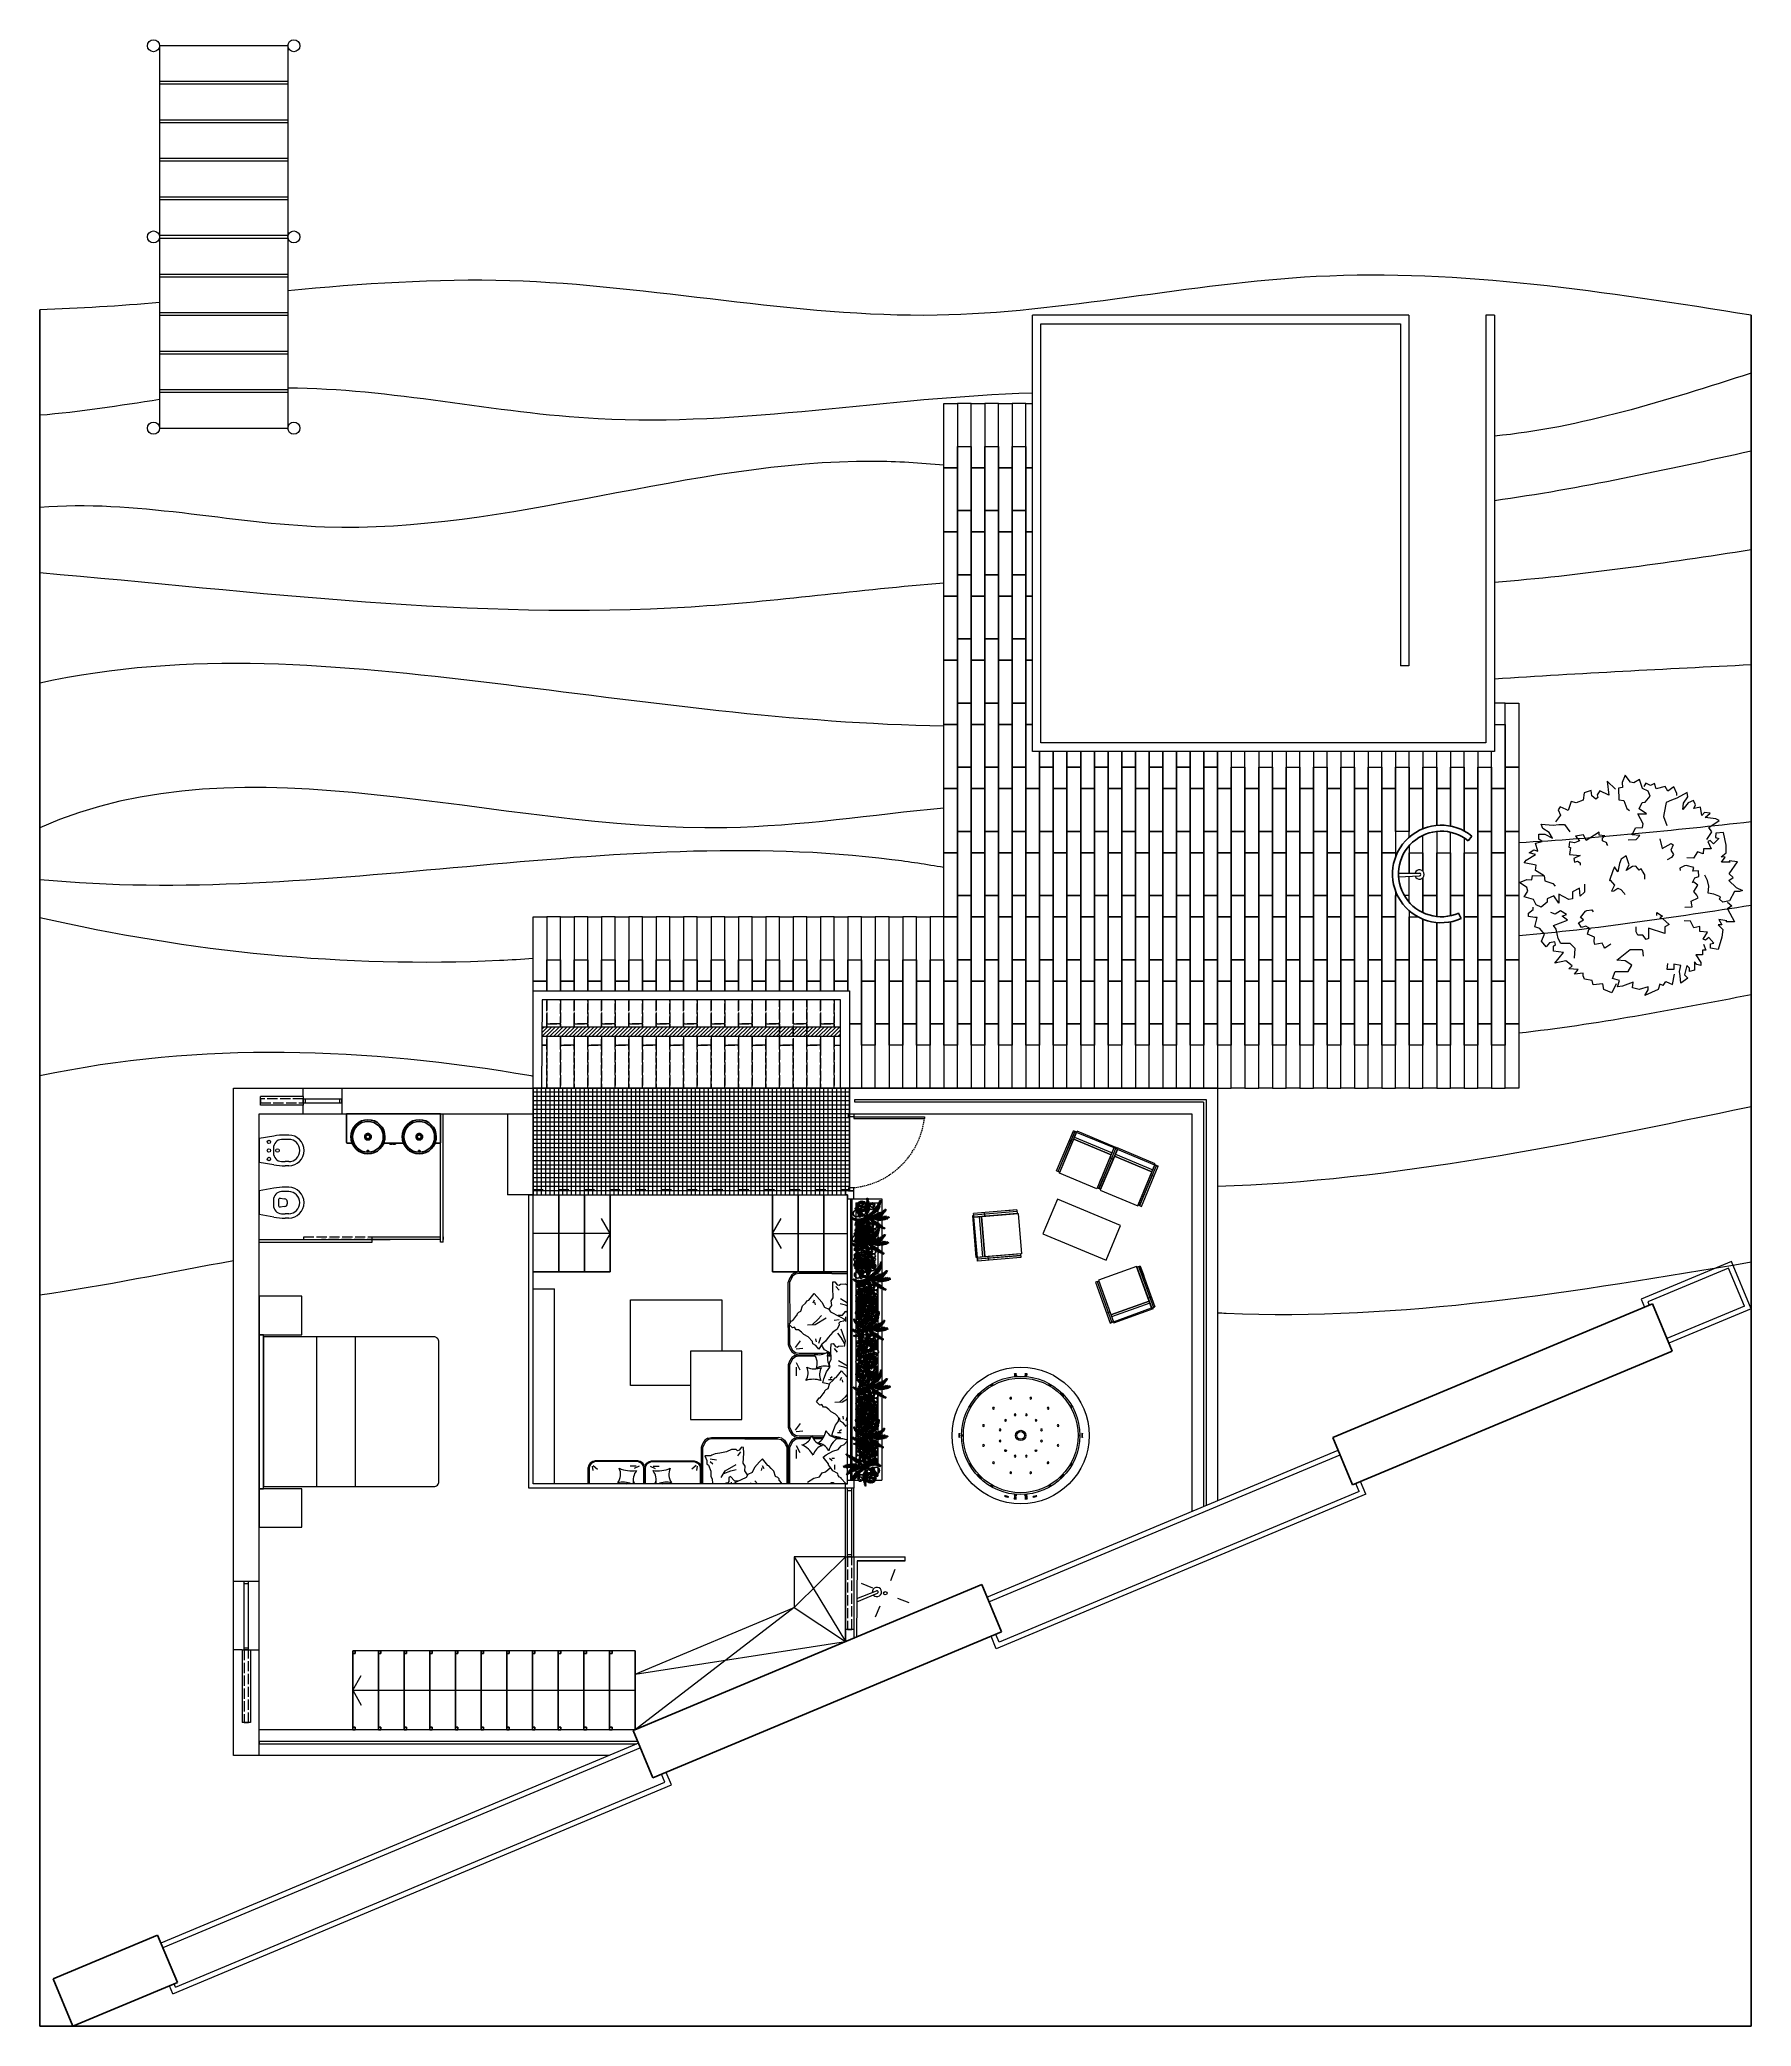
# Model space of a CAD drawing. Header units: millimetres. Extents: x 3468 to 20390, y -976 to 7887.
# Drawn here: x 9054 to 11054, y 5156 to 7478 of the extents above; entities that cross this region are included whole.
import ezdxf

# ---------------------------------------------------------------- set-up
doc = ezdxf.new("R2010")
doc.units = ezdxf.units.MM
for name, pattern in [('ACAD_ISO02W100', [15, 12, -3]), ('ACAD_ISO03W100', [30, 12, -18]), ('TRATTEGGIATA2', [9.525, 6.35, -3.175])]:
    doc.linetypes.add(name, pattern=pattern)
for name, color, linetype, lineweight in [('A-DOOR-FULL', 4, 'Continuous', 18), ('A-FURN', 9, 'Continuous', 13), ('curve di livello', 6, 'Continuous', 9), ('MURO', 1, 'Continuous', 25), ('pavimentazione esterna', 51, 'Continuous', 15), ('PROIEZIONI', 145, 'Continuous', 13), ('PROIEZIONI_finissime_fine lines', 251, 'Continuous', 5), ('VERDE_alberi', 104, 'Continuous', 5), ('vetro', 140, 'Continuous', 15), ('Wall', 7, 'Continuous', 20)]:
    doc.layers.add(name, color=color, linetype=linetype, lineweight=lineweight)
doc.layers.add('ACQUA - water hatch', color=7, linetype='Continuous', lineweight=0, true_color=0x0f87ff)
doc.layers.add('VEGETAZIONE', color=7, linetype='Continuous', true_color=0x007a00)

# ---------------------------------------------------------------- blocks, each defined once
blk = doc.blocks.new('A$C396F796F')
at = {"layer": 'VERDE_alberi'}
for points in [[(-2.728, 2.349), (-2.813, 2.557), (-2.686, 2.557), (-2.686, 2.739), (-2.448, 2.739), (-2.63, 3.012), (-2.63, 3.129), (-2.476, 3.09), (-2.392, 2.986), (-2.392, 3.299), (-2.21, 3.338), (-2.21, 3.22), (-2.111, 3.129), (-2.027, 3.468), (-2.153, 3.585), (-1.901, 3.767), (-1.873, 3.507), (-1.845, 3.338), (-1.901, 3.129), (-1.635, 3.077), (-1.635, 3.273), (-1.396, 3.273), (-1.424, 3.051)], [(-1.246, 3.854), (-1.35, 3.705), (-1.586, 3.82), (-1.668, 3.437)], [(-1.246, 3.854), (-1.122, 3.81), (-1.066, 4.005), (-0.576, 4.226), (-0.702, 4.018), (-0.702, 3.901), (-0.365, 4.005), (-0.127, 3.94), (-0.155, 3.732), (0.238, 3.875), (0.42, 3.901), (0.35, 3.667), (0.602, 3.602), (0.504, 3.341), (0.027, 3.341), (-0.099, 3.107), (0.14, 2.951), (0.448, 2.925), (-0.043, 2.535), (-0.463, 2.535), (-0.491, 2.561), (-0.519, 2.782)], [(0.476, 3.797), (0.63, 4.122), (0.925, 4.005), (0.953, 3.797), (1.318, 3.836), (1.346, 3.667), (1.626, 3.628), (1.682, 3.498), (1.682, 3.406), (1.991, 3.445), (1.864, 3.276), (2.201, 3.25), (2.075, 3.133), (2.31, 2.958)], [(2.31, 2.958), (2.718, 3.036), (2.394, 2.642), (2.764, 2.602), (2.764, 2.422), (2.694, 2.352), (2.714, 2.262), (2.913, 2.292), (3.033, 2.442), (3.203, 2.232), (3.093, 1.983), (3.261, 1.772), (3.44, 1.703), (3.363, 1.373), (3.443, 1.363), (3.673, 1.334), (3.683, 1.204), (3.503, 1.074), (3.502, 0.985)], [(-3.608, 0.808), (-3.762, 0.939), (-3.608, 1.056), (-3.86, 1.524), (-3.552, 1.524), (-3.58, 1.485), (-3.285, 1.446), (-3.398, 1.641), (-3.257, 1.641), (-3.426, 1.81), (-3.398, 2.084), (-3.257, 2.539), (-2.977, 2.487), (-2.977, 2.331), (-3.103, 2.305), (-2.921, 2.097), (-2.795, 2.201), (-2.71, 2.162), (-2.865, 1.901), (-2.584, 1.875), (-2.584, 1.693), (-2.374, 1.745), (-2.248, 1.498), (-2.017, 1.489)], [(0.661, 2.348), (0.888, 2.491), (0.917, 2.432), (0.981, 2.304), (1.254, 2.354), (1.275, 2.248), (1.264, 2.082), (1.52, 1.978), (1.466, 1.805), (1.415, 1.78), (1.586, 1.69), (1.735, 1.736), (1.853, 1.562), (1.671, 1.457), (1.779, 1.365), (1.593, 1.141), (1.543, 1.116), (1.357, 1.081), (1.316, 1.163)], [(1.996, 2.85), (1.968, 2.499), (2.15, 2.317), (2.496, 2.316), (2.594, 2.134), (2.66, 1.8), (2.758, 1.657), (2.25, 1.465), (2.445, 1.315), (2.291, 1.263), (2.511, 1.118), (2.706, 1.241), (2.855, 1.185)], [(-1.019, 1.294), (-1.019, 1.19), (-1.23, 1.32), (-1.132, 1.372), (-1.23, 1.398), (-1.468, 1.619), (-1.314, 1.71), (-1.314, 1.957), (-0.711, 1.762), (-0.711, 2.139), (-0.627, 2.178), (-0.501, 2.009), (-0.318, 2.009), (-0.262, 1.892), (-0.262, 1.71)], [(-3.646, 0.014), (-3.916, 0.275), (-4.155, 0.379), (-4.043, 0.418), (-3.86, 0.418), (-3.678, 0.756), (-3.426, 0.808), (-3.313, 0.691), (-3.341, 0.613), (-3.103, 0.509), (-2.893, 0.483), (-2.921, 0.223), (-2.865, 0.015), (-2.767, -0.18)], [(-2.04, 0.991), (-2.307, 0.973), (-2.296, 0.909), (-2.273, 0.768), (-2.523, 0.647), (-2.478, 0.549), (-2.371, 0.422), (-2.517, 0.186), (-2.371, 0.079), (-2.316, 0.088), (-2.401, -0.084), (-2.548, -0.136), (-2.542, -0.345), (-2.332, -0.324), (-2.366, -0.461), (-2.084, -0.533), (-2.029, -0.524), (-1.857, -0.442), (-1.872, -0.353)], [(1.633, 0.153), (1.633, 0.439), (1.787, 0.582), (1.815, 0.296), (2.068, 0.426), (2.068, 0.686), (2.208, 0.712), (2.572, 0.517), (2.572, 0.842), (2.755, 0.569), (2.993, 0.686), (2.993, 0.803), (3.218, 0.985), (3.4, 0.907), (3.498, 0.712), (3.835, 0.608), (3.708, 0.4), (3.736, 0.27), (4.003, 0.088), (3.736, -0.029), (3.554, -0.016), (3.526, -0.173), (3.105, -0.16), (3.077, 0.023), (2.783, 0.127), (2.699, 0.218)], [(-3.646, 0.014), (-3.812, -0.101), (-3.669, -0.232), (-3.965, -0.675), (-3.658, -0.704), (-3.682, -0.662), (-3.385, -0.652), (-3.515, -0.835), (-3.376, -0.848), (-3.559, -1.001), (-3.558, -1.276), (-3.461, -1.742), (-3.177, -1.717), (-3.162, -1.562), (-3.285, -1.524), (-3.084, -1.334), (-2.968, -1.449), (-2.881, -1.419), (-3.01, -1.145), (-2.728, -1.146), (-2.711, -0.964), (-2.506, -1.036), (-2.357, -0.802), (-2.118, -0.815)], [(-0.584, -0.039), (-0.577, -0.199), (-0.496, -0.331), (-0.445, -0.414), (-0.367, -0.366), (-0.25, -0.508), (-0.132, -0.501), (0.101, -0.358), (-0.006, -0.556), (0.104, -0.883), (0.292, -0.767), (0.344, -0.604), (0.404, -0.303), (0.532, -0.488), (0.592, -0.336), (0.71, 0.017), (0.688, 0.004), (0.53, 0.186), (0.641, 0.403), (0.56, 0.386), (0.405, 0.29), (0.298, 0.34), (0.18, 0.481), (0.151, 0.529)], [(0.773, -1.265), (0.814, -1.331), (0.814, -1.37), (0.968, -1.435), (0.968, -1.539), (0.884, -1.617), (1.094, -1.643), (1.094, -1.76), (1.571, -1.448), (1.669, -1.656), (1.964, -1.604), (1.81, -1.435), (1.992, -1.37), (2.174, -1.396), (2.202, -1.201), (2.146, -1.188), (2.174, -0.94), (1.782, -0.901), (2.02, -0.797), (1.992, -0.654), (1.88, -0.693), (1.782, -0.628), (1.782, -0.55)], [(3.105, -0.16), (3.365, -0.315), (3.421, -0.354), (3.393, -0.549), (3.842, -0.627), (3.758, -0.731), (3.421, -0.939), (3.659, -1.004), (3.477, -1.109), (3.337, -1.057), (3.421, -1.356), (3.183, -1.408), (3.295, -1.499), (3.295, -1.681), (3.084, -1.681), (2.804, -1.538), (2.916, -1.746), (3.155, -1.889), (3.211, -2.045), (2.776, -2.006), (2.566, -2.032), (2.355, -2.032), (2.168, -1.772)], [(-1.131, -1.513), (-1.214, -1.152), (-1.538, -1.346), (-1.615, -1.294), (-1.535, -1.099), (-1.629, -0.942), (-1.557, -0.834), (-1.401, -0.74)], [(-2.842, -1.484), (-2.993, -1.703), (-3.028, -1.762), (-2.921, -1.928), (-3.296, -2.186), (-3.176, -2.246), (-2.783, -2.295), (-2.973, -2.453), (-2.764, -2.472), (-2.658, -2.366), (-2.61, -2.673), (-2.372, -2.621), (-2.436, -2.75), (-2.36, -2.916), (-2.168, -2.828), (-1.973, -2.581), (-1.988, -2.817), (-2.145, -3.047), (-2.131, -3.212), (-1.752, -2.995), (-1.55, -2.931), (-1.359, -2.844), (-1.285, -2.466), (-1.258, -2.325), (-1.379, -1.994)], [(0.031, -1.476), (-0.255, -1.481), (-0.395, -1.637), (-0.109, -1.661), (-0.235, -1.915), (-0.495, -1.92), (-0.518, -2.06), (-0.317, -2.421), (-0.642, -2.427), (-0.366, -2.605), (-0.479, -2.845), (-0.596, -2.847), (-0.775, -3.074), (-0.694, -3.255), (-0.497, -3.35), (-0.387, -3.685), (-0.181, -3.555), (-0.051, -3.581), (0.136, -3.844), (0.249, -3.576), (0.233, -3.394), (0.388, -3.363), (0.368, -2.943), (0.186, -2.918), (0.077, -2.625), (-0.016, -2.543)], [(0.498, -3.332), (0.801, -3.616), (0.737, -3.109), (1.071, -3.272), (1.166, -3.12), (1.144, -3.024), (1.209, -2.958), (1.362, -3.09), (1.384, -3.28), (1.64, -3.193), (1.68, -2.923), (1.934, -2.834), (2.122, -2.871), (2.232, -2.551), (2.305, -2.585), (2.516, -2.682), (2.593, -2.577), (2.51, -2.372), (2.684, -2.133)], [(-1.752, -3.092), (-1.752, -3.164), (-1.641, -3.414), (-1.425, -3.255), (-1.322, -3.426), (-0.992, -3.346), (-0.936, -3.54), (-0.788, -3.46), (-0.617, -3.551), (-0.541, -3.424)]]:
    blk.add_lwpolyline(points, dxfattribs=at)

msp = doc.modelspace()

# ---------------------------------------------------------------- hatches: boundary and pattern name
at = {"layer": 'vetro'}
h = msp.add_hatch(dxfattribs=at)
h.set_pattern_fill('ANSI31', color=4)
h.set_pattern_definition([(45, (-14696.2354, -10920.9153), (-2.24506403, 2.24506403), [])])
h.paths.add_polyline_path([(9640.5, 6324), (9640.5, 6312.5), (9989.7, 6312.5), (9989.7, 6324)])

# ---------------------------------------------------------------- linework, layer by layer
for p, q in [((9053.8, 5155.7), (9053.8, 7162.1)), ((11053.8, 7088), (11053.7, 7155.7)), ((11053.8, 6996.8), (11053.8, 7088.1)), ((11053.8, 6881.3), (11053.8, 6996.8)), ((11053.8, 6747), (11053.8, 6881.3)), ((11053.8, 6623), (11053.8, 6747)), ((11053.8, 6495.6), (11053.8, 6623)), ((11053.8, 6361.3), (11053.8, 6495.6)), ((11053.8, 6230.5), (11053.8, 6361.3)), ((11053.8, 6048.7), (11053.8, 6230.5)), ((9522.2, 6222.4), (9412.2, 6222.4)), ((9412.2, 6222.4), (9412.2, 6189.1)), ((9522.2, 6189.1), (9522.2, 6222.4)), ((9522.2, 6222.4), (9522.2, 6189.1)), ((9412.2, 6189.1), (9412.3, 6188.6)), ((9412.3, 6188.6), (9412.5, 6188.2)), ((9412.5, 6188.2), (9412.7, 6188)), ((9412.7, 6188), (9413.1, 6187.9)), ((9413.1, 6187.9), (9418.7, 6187.9)), ((9418.7, 6187.9), (9418.7, 6187.7)), ((9418.7, 6187.7), (9420.6, 6184.3)), ((9420.6, 6184.3), (9423.1, 6181.2)), ((9423.1, 6181.2), (9426.1, 6178.7)), ((9426.1, 6178.7), (9429.6, 6176.9)), ((9429.6, 6176.9), (9433.3, 6175.8)), ((9441.1, 6175.8), (9444.9, 6176.9)), ((9444.9, 6176.9), (9448.3, 6178.7)), ((9448.3, 6178.7), (9451.3, 6181.2)), ((9451.3, 6181.2), (9453.8, 6184.3)), ((9453.8, 6184.3), (9455.7, 6187.7)), ((9455.7, 6187.7), (9455.7, 6187.9)), ((9455.7, 6187.9), (9478.7, 6187.9)), ((9465.7, 6187.9), (9462.7, 6187.9)), ((9462.7, 6187.9), (9462.7, 6186.8)), ((9462.7, 6186.8), (9465.7, 6186.8)), ((9465.7, 6186.8), (9465.7, 6187.9)), ((9465.7, 6187.9), (9466.5, 6187.9)), ((9469.5, 6187.9), (9466.5, 6187.9)), ((9466.5, 6187.9), (9466.5, 6186.8)), ((9466.5, 6186.8), (9469.5, 6186.8)), ((9469.5, 6186.8), (9469.5, 6187.9)), ((9478.7, 6187.7), (9478.7, 6187.9)), ((9480.6, 6184.3), (9478.7, 6187.7)), ((9483.1, 6181.2), (9480.6, 6184.3)), ((9486.1, 6178.7), (9483.1, 6181.2)), ((9489.6, 6176.9), (9486.1, 6178.7)), ((9493.3, 6175.8), (9489.6, 6176.9)), ((9504.9, 6176.9), (9501.1, 6175.8)), ((9508.3, 6178.7), (9504.9, 6176.9)), ((9511.3, 6181.2), (9508.3, 6178.7)), ((9513.8, 6184.3), (9511.3, 6181.2)), ((9515.7, 6187.7), (9513.8, 6184.3)), ((9515.7, 6187.9), (9521.3, 6187.9)), ((9521.3, 6187.9), (9515.7, 6187.9)), ((9515.7, 6187.9), (9515.7, 6187.7)), ((9521.3, 6187.9), (9521.7, 6188)), ((9521.7, 6188), (9521.3, 6187.9)), ((9521.7, 6188), (9522, 6188.2)), ((9522, 6188.2), (9521.7, 6188)), ((9522, 6188.2), (9522.1, 6188.6)), ((9522.1, 6188.6), (9522, 6188.2)), ((9522.1, 6188.6), (9522.2, 6189.1)), ((9522.2, 6189.1), (9522.1, 6188.6)), ((9433.3, 6175.8), (9437.2, 6175.4)), ((9437.2, 6175.4), (9441.1, 6175.8)), ((9497.2, 6175.4), (9493.3, 6175.8)), ((9501.1, 6175.8), (9497.2, 6175.4)), ((11053.8, 5155.7), (11053.8, 6048.7)), ((11053.8, 5155.7), (9053.8, 5155.7))]:
    msp.add_line(p, q)
at = {"color": 1}
for p, q in [((9660.2, 6037.4), (9660.2, 6127.4)), ((9690.2, 6037.4), (9690.2, 6127.4)), ((9720.2, 6037.4), (9720.2, 6127.4)), ((9910.2, 6037.4), (9910.2, 6127.4)), ((9940.2, 6037.4), (9940.2, 6127.4)), ((9970.2, 6037.4), (9970.2, 6127.4)), ((9630.2, 6037.4), (9720.2, 6037.4)), ((9910.2, 6037.4), (9997.7, 6037.4)), ((9419.5, 5594.4), (9419.5, 5502.4)), ((9449.5, 5594.4), (9449.5, 5502.4)), ((9479.5, 5594.4), (9479.5, 5502.4)), ((9509.5, 5594.4), (9509.5, 5502.4)), ((9539.5, 5594.4), (9539.5, 5502.4)), ((9569.5, 5594.4), (9569.5, 5502.4)), ((9599.5, 5594.4), (9599.5, 5502.4)), ((9629.5, 5594.4), (9629.5, 5502.4)), ((9659.5, 5594.4), (9659.5, 5502.4)), ((9689.5, 5594.4), (9689.5, 5502.4)), ((9719.5, 5594.4), (9719.5, 5502.4)), ((9749.5, 5594.4), (9749.5, 5502.4))]:
    msp.add_line(p, q, dxfattribs=at)
at = {"color": 1, "linetype": 'ACAD_ISO02W100'}
for p, q in [((9422.5, 5594.4), (9419.5, 5594.4)), ((9419.5, 5594.4), (9419.5, 5591.4)), ((9419.5, 5591.4), (9422.5, 5591.4)), ((9422.5, 5591.4), (9422.5, 5594.4)), ((9452.5, 5594.4), (9449.5, 5594.4)), ((9449.5, 5594.4), (9449.5, 5591.4)), ((9449.5, 5591.4), (9452.5, 5591.4)), ((9452.5, 5591.4), (9452.5, 5594.4)), ((9482.5, 5594.4), (9479.5, 5594.4)), ((9479.5, 5594.4), (9479.5, 5591.4)), ((9479.5, 5591.4), (9482.5, 5591.4)), ((9482.5, 5591.4), (9482.5, 5594.4)), ((9512.5, 5594.4), (9509.5, 5594.4)), ((9509.5, 5594.4), (9509.5, 5591.4)), ((9509.5, 5591.4), (9512.5, 5591.4)), ((9512.5, 5591.4), (9512.5, 5594.4)), ((9542.5, 5594.4), (9539.5, 5594.4)), ((9539.5, 5594.4), (9539.5, 5591.4)), ((9539.5, 5591.4), (9542.5, 5591.4)), ((9542.5, 5591.4), (9542.5, 5594.4)), ((9572.5, 5594.4), (9569.5, 5594.4)), ((9569.5, 5594.4), (9569.5, 5591.4)), ((9569.5, 5591.4), (9572.5, 5591.4)), ((9572.5, 5591.4), (9572.5, 5594.4)), ((9602.5, 5594.4), (9599.5, 5594.4)), ((9599.5, 5594.4), (9599.5, 5591.4)), ((9599.5, 5591.4), (9602.5, 5591.4)), ((9602.5, 5591.4), (9602.5, 5594.4)), ((9632.5, 5594.4), (9629.5, 5594.4)), ((9629.5, 5594.4), (9629.5, 5591.4)), ((9629.5, 5591.4), (9632.5, 5591.4)), ((9632.5, 5591.4), (9632.5, 5594.4)), ((9662.5, 5594.4), (9659.5, 5594.4)), ((9659.5, 5594.4), (9659.5, 5591.4)), ((9659.5, 5591.4), (9662.5, 5591.4)), ((9662.5, 5591.4), (9662.5, 5594.4)), ((9692.5, 5594.4), (9689.5, 5594.4)), ((9689.5, 5594.4), (9689.5, 5591.4)), ((9689.5, 5591.4), (9692.5, 5591.4)), ((9692.5, 5591.4), (9692.5, 5594.4)), ((9722.5, 5594.4), (9719.5, 5594.4)), ((9719.5, 5594.4), (9719.5, 5591.4)), ((9719.5, 5591.4), (9722.5, 5591.4)), ((9722.5, 5591.4), (9722.5, 5594.4)), ((9422.5, 5505.4), (9419.5, 5505.4)), ((9419.5, 5505.4), (9419.5, 5502.4)), ((9422.5, 5502.4), (9422.5, 5505.4)), ((9452.5, 5505.4), (9449.5, 5505.4)), ((9449.5, 5505.4), (9449.5, 5502.4)), ((9452.5, 5502.4), (9452.5, 5505.4)), ((9482.5, 5505.4), (9479.5, 5505.4)), ((9479.5, 5505.4), (9479.5, 5502.4)), ((9482.5, 5502.4), (9482.5, 5505.4)), ((9512.5, 5505.4), (9509.5, 5505.4)), ((9509.5, 5505.4), (9509.5, 5502.4)), ((9512.5, 5502.4), (9512.5, 5505.4)), ((9542.5, 5505.4), (9539.5, 5505.4)), ((9539.5, 5505.4), (9539.5, 5502.4)), ((9542.5, 5502.4), (9542.5, 5505.4)), ((9572.5, 5505.4), (9569.5, 5505.4)), ((9569.5, 5505.4), (9569.5, 5502.4)), ((9572.5, 5502.4), (9572.5, 5505.4)), ((9602.5, 5505.4), (9599.5, 5505.4)), ((9599.5, 5505.4), (9599.5, 5502.4)), ((9602.5, 5502.4), (9602.5, 5505.4)), ((9632.5, 5505.4), (9629.5, 5505.4)), ((9629.5, 5505.4), (9629.5, 5502.4)), ((9632.5, 5502.4), (9632.5, 5505.4)), ((9662.5, 5505.4), (9659.5, 5505.4)), ((9659.5, 5505.4), (9659.5, 5502.4)), ((9662.5, 5502.4), (9662.5, 5505.4)), ((9692.5, 5505.4), (9689.5, 5505.4)), ((9689.5, 5505.4), (9689.5, 5502.4)), ((9692.5, 5502.4), (9692.5, 5505.4)), ((9722.5, 5505.4), (9719.5, 5505.4)), ((9719.5, 5505.4), (9719.5, 5502.4)), ((9722.5, 5502.4), (9722.5, 5505.4)), ((9419.5, 5502.4), (9422.5, 5502.4)), ((9449.5, 5502.4), (9452.5, 5502.4)), ((9479.5, 5502.4), (9482.5, 5502.4)), ((9509.5, 5502.4), (9512.5, 5502.4)), ((9539.5, 5502.4), (9542.5, 5502.4)), ((9569.5, 5502.4), (9572.5, 5502.4)), ((9599.5, 5502.4), (9602.5, 5502.4)), ((9629.5, 5502.4), (9632.5, 5502.4)), ((9659.5, 5502.4), (9662.5, 5502.4)), ((9689.5, 5502.4), (9692.5, 5502.4)), ((9719.5, 5502.4), (9722.5, 5502.4))]:
    msp.add_line(p, q, dxfattribs=at)
for points in [[(9455.7, 6187.9), (9456.8, 6191.5), (9456.9, 6192.4), (9456.9, 6192.4), (9457.2, 6195.4), (9456.8, 6199.3), (9455.7, 6203), (9453.8, 6206.5), (9451.3, 6209.5), (9448.3, 6212), (9444.9, 6213.9), (9441.1, 6215), (9437.2, 6215.4), (9433.3, 6215), (9429.6, 6213.9), (9426.1, 6212), (9423.1, 6209.5), (9420.6, 6206.5), (9418.7, 6203), (9417.6, 6199.3), (9417.2, 6195.4), (9417.5, 6192.4), (9417.6, 6191.5), (9418.7, 6187.9)], [(9478.7, 6187.9), (9477.6, 6191.5), (9477.5, 6192.4), (9477.5, 6192.4), (9477.2, 6195.4), (9477.6, 6199.3), (9478.7, 6203), (9480.6, 6206.5), (9483.1, 6209.5), (9486.1, 6212), (9489.6, 6213.9), (9493.3, 6215), (9497.2, 6215.4), (9501.1, 6215), (9504.9, 6213.9), (9508.3, 6212), (9511.3, 6209.5), (9513.8, 6206.5), (9515.7, 6203), (9516.8, 6199.3), (9517.2, 6195.4), (9516.9, 6192.4), (9516.8, 6191.5), (9515.7, 6187.9)], [(9438.2, 6179), (9438.1, 6179.1), (9437.9, 6179.2), (9437.7, 6179.3), (9437.5, 6179.4), (9437.2, 6179.4), (9436.9, 6179.4), (9436.7, 6179.3), (9436.5, 6179.2), (9436.4, 6179.1), (9436.2, 6179), (9436.2, 6178.9)], [(9436.2, 6178.9), (9436.2, 6178.7), (9436.4, 6178.6)], [(9436.4, 6178.6), (9436.5, 6178.5), (9436.7, 6178.5), (9436.9, 6178.4), (9437.2, 6178.4), (9437.5, 6178.4), (9437.7, 6178.5), (9437.9, 6178.5), (9438.1, 6178.6), (9438.2, 6178.7), (9438.2, 6178.9), (9438.2, 6179)], [(9496.2, 6179), (9496.4, 6179.1), (9496.5, 6179.2), (9496.7, 6179.3), (9496.9, 6179.4), (9497.2, 6179.4), (9497.5, 6179.4), (9497.7, 6179.3), (9497.9, 6179.2), (9498.1, 6179.1), (9498.2, 6179), (9498.2, 6178.9)], [(9498.1, 6178.6), (9497.9, 6178.5), (9497.7, 6178.5), (9497.5, 6178.4), (9497.2, 6178.4), (9496.9, 6178.4), (9496.7, 6178.5), (9496.5, 6178.5), (9496.4, 6178.6), (9496.2, 6178.7), (9496.2, 6178.9), (9496.2, 6179)], [(9498.2, 6178.9), (9498.2, 6178.7), (9498.1, 6178.6)]]:
    msp.add_lwpolyline(points)
for points in [[(9433.7, 6213), (9430.3, 6212), (9427.2, 6210.3), (9424.5, 6208.1), (9422.2, 6205.4), (9420.6, 6202.3), (9419.5, 6198.9), (9419.2, 6195.4), (9419.5, 6191.9), (9420.6, 6188.5), (9422.2, 6185.4), (9424.5, 6182.6), (9427.2, 6180.4), (9430.3, 6178.7), (9433.7, 6177.7), (9437.2, 6177.4), (9440.7, 6177.7), (9444.1, 6178.7), (9447.2, 6180.4), (9449.9, 6182.6), (9452.2, 6185.4), (9453.8, 6188.5), (9454.9, 6191.9), (9455.2, 6195.4), (9454.9, 6198.9), (9453.8, 6202.3), (9452.2, 6205.4), (9449.9, 6208.1), (9447.2, 6210.3), (9444.1, 6212), (9440.7, 6213), (9437.2, 6213.4)], [(9500.7, 6213), (9504.1, 6212), (9507.2, 6210.3), (9509.9, 6208.1), (9512.2, 6205.4), (9513.8, 6202.3), (9514.9, 6198.9), (9515.2, 6195.4), (9514.9, 6191.9), (9513.8, 6188.5), (9512.2, 6185.4), (9509.9, 6182.6), (9507.2, 6180.4), (9504.1, 6178.7), (9500.7, 6177.7), (9497.2, 6177.4), (9493.7, 6177.7), (9490.3, 6178.7), (9487.2, 6180.4), (9484.5, 6182.6), (9482.2, 6185.4), (9480.6, 6188.5), (9479.5, 6191.9), (9479.2, 6195.4), (9479.5, 6198.9), (9480.6, 6202.3), (9482.2, 6205.4), (9484.5, 6208.1), (9487.2, 6210.3), (9490.3, 6212), (9493.7, 6213), (9497.2, 6213.4)], [(9435.5, 6198.7), (9434.6, 6198), (9433.9, 6197.1), (9433.5, 6196), (9433.5, 6194.8), (9433.9, 6193.7), (9434.6, 6192.7), (9435.5, 6192), (9436.6, 6191.7), (9437.8, 6191.7), (9438.9, 6192), (9439.9, 6192.7), (9440.5, 6193.7), (9440.9, 6194.8), (9440.9, 6196), (9440.5, 6197.1), (9439.9, 6198), (9438.9, 6198.7), (9437.8, 6199.1), (9436.6, 6199.1)], [(9436.2, 6197.4), (9435.6, 6197), (9435.2, 6196.4), (9434.9, 6195.7), (9434.9, 6195), (9435.2, 6194.3), (9435.6, 6193.8), (9436.2, 6193.3), (9436.8, 6193.1), (9437.6, 6193.1), (9438.2, 6193.3), (9438.8, 6193.8), (9439.3, 6194.3), (9439.5, 6195), (9439.5, 6195.7), (9439.3, 6196.4), (9438.8, 6197), (9438.2, 6197.4), (9437.6, 6197.6), (9436.8, 6197.6)], [(9498.9, 6198.7), (9499.9, 6198), (9500.5, 6197.1), (9500.9, 6196), (9500.9, 6194.8), (9500.5, 6193.7), (9499.9, 6192.7), (9498.9, 6192), (9497.8, 6191.7), (9496.6, 6191.7), (9495.5, 6192), (9494.6, 6192.7), (9493.9, 6193.7), (9493.5, 6194.8), (9493.5, 6196), (9493.9, 6197.1), (9494.6, 6198), (9495.5, 6198.7), (9496.6, 6199.1), (9497.8, 6199.1)], [(9498.2, 6197.4), (9498.8, 6197), (9499.3, 6196.4), (9499.5, 6195.7), (9499.5, 6195), (9499.3, 6194.3), (9498.8, 6193.8), (9498.2, 6193.3), (9497.6, 6193.1), (9496.8, 6193.1), (9496.2, 6193.3), (9495.6, 6193.8), (9495.2, 6194.3), (9494.9, 6195), (9494.9, 6195.7), (9495.2, 6196.4), (9495.6, 6197), (9496.2, 6197.4), (9496.8, 6197.6), (9497.6, 6197.6)]]:
    msp.add_lwpolyline(points, close=True)
at = {"layer": 'A-DOOR-FULL'}
for p, q in [((10005.2, 6218.8), (10005.2, 6216.9)), ((10005.2, 6218.8), (10087.6, 6218.8)), ((10005.2, 6216.9), (10087.6, 6216.9)), ((10087.6, 6218.8), (10087.6, 6216.9)), ((10005.2, 6135.9), (9999, 6135.9)), ((9999, 6135.9), (9999, 6132.4)), ((9999, 6132.4), (10005.2, 6132.4)), ((10005.2, 6132.4), (10005.2, 6135.9))]:
    msp.add_line(p, q, dxfattribs=at)
msp.add_lwpolyline([(9999, 6222.4), (10005.2, 6222.4), (10005.2, 6218.8), (9999, 6218.8)], close=True, dxfattribs=at)
at = {"layer": 'A-DOOR-FULL', "linetype": 'TRATTEGGIATA2', "ltscale": 0.25}
msp.add_arc((9995.7, 6228.1), 92.6, 275.9091, 353.0747, dxfattribs=at)
at = {"layer": 'A-FURN'}
for p, q in [((10641.6, 6503.6), (10666.2, 6503.7)), ((10641.7, 6499.4), (10666.3, 6500.4)), ((9630.2, 6127.4), (9630.2, 6252.4)), ((9630.2, 6127.4), (9630.2, 6252.4)), ((10000.2, 6252.4), (9630.2, 6252.4)), ((10000.2, 6247.4), (9630.2, 6247.4)), ((9635.2, 6127.4), (9635.2, 6252.4)), ((9640.2, 6127.4), (9640.2, 6252.4)), ((9645.2, 6127.4), (9645.2, 6252.4)), ((9650.2, 6127.4), (9650.2, 6252.4)), ((9655.2, 6127.4), (9655.2, 6252.4)), ((9660.2, 6127.4), (9660.2, 6252.4)), ((9665.2, 6127.4), (9665.2, 6252.4)), ((9670.2, 6127.4), (9670.2, 6252.4)), ((9675.2, 6127.4), (9675.2, 6252.4)), ((9680.2, 6127.4), (9680.2, 6252.4)), ((9685.2, 6127.4), (9685.2, 6252.4)), ((9690.2, 6127.4), (9690.2, 6252.4)), ((9695.2, 6127.4), (9695.2, 6252.4)), ((9700.2, 6127.4), (9700.2, 6252.4)), ((9705.2, 6127.4), (9705.2, 6252.4)), ((9710.2, 6127.4), (9710.2, 6252.4)), ((9715.2, 6127.4), (9715.2, 6252.4)), ((9720.2, 6127.4), (9720.2, 6252.4)), ((9725.2, 6127.4), (9725.2, 6252.4)), ((9730.2, 6127.4), (9730.2, 6252.4)), ((9735.2, 6127.4), (9735.2, 6252.4)), ((9740.2, 6127.4), (9740.2, 6252.4)), ((9745.2, 6127.4), (9745.2, 6252.4)), ((9750.2, 6127.4), (9750.2, 6252.4)), ((9755.2, 6127.4), (9755.2, 6252.4)), ((9760.2, 6127.4), (9760.2, 6252.4)), ((9765.2, 6127.4), (9765.2, 6252.4)), ((9770.2, 6127.4), (9770.2, 6252.4)), ((9775.2, 6127.4), (9775.2, 6252.4)), ((9780.2, 6127.4), (9780.2, 6252.4)), ((9785.2, 6127.4), (9785.2, 6252.4)), ((9790.2, 6127.4), (9790.2, 6252.4)), ((9795.2, 6127.4), (9795.2, 6252.4)), ((9800.2, 6127.4), (9800.2, 6252.4)), ((9805.2, 6127.4), (9805.2, 6252.4)), ((9810.2, 6127.4), (9810.2, 6252.4)), ((9815.2, 6127.4), (9815.2, 6252.4)), ((9820.2, 6127.4), (9820.2, 6252.4)), ((9825.2, 6127.4), (9825.2, 6252.4)), ((9830.2, 6127.4), (9830.2, 6252.4)), ((9835.2, 6127.4), (9835.2, 6252.4)), ((9840.2, 6127.4), (9840.2, 6252.4)), ((9845.2, 6127.4), (9845.2, 6252.4)), ((9850.2, 6127.4), (9850.2, 6252.4)), ((9855.2, 6127.4), (9855.2, 6252.4)), ((9860.2, 6127.4), (9860.2, 6252.4)), ((9865.2, 6127.4), (9865.2, 6252.4)), ((9870.2, 6127.4), (9870.2, 6252.4)), ((9875.2, 6127.4), (9875.2, 6252.4)), ((9880.2, 6127.4), (9880.2, 6252.4)), ((9885.2, 6127.4), (9885.2, 6252.4)), ((9890.2, 6127.4), (9890.2, 6252.4)), ((9895.2, 6127.4), (9895.2, 6252.4)), ((9900.2, 6127.4), (9900.2, 6252.4)), ((9905.2, 6127.4), (9905.2, 6252.4)), ((9910.2, 6127.4), (9910.2, 6252.4)), ((9915.2, 6127.4), (9915.2, 6252.4)), ((9920.2, 6127.4), (9920.2, 6252.4)), ((9925.2, 6127.4), (9925.2, 6252.4)), ((9930.2, 6127.4), (9930.2, 6252.4)), ((9935.2, 6127.4), (9935.2, 6252.4)), ((9940.2, 6127.4), (9940.2, 6252.4)), ((9945.2, 6127.4), (9945.2, 6252.4)), ((9950.2, 6127.4), (9950.2, 6252.4)), ((9955.2, 6127.4), (9955.2, 6252.4)), ((9960.2, 6127.4), (9960.2, 6252.4)), ((9965.2, 6127.4), (9965.2, 6252.4)), ((9970.2, 6127.4), (9970.2, 6252.4)), ((9975.2, 6127.4), (9975.2, 6252.4)), ((9980.2, 6127.4), (9980.2, 6252.4)), ((9985.2, 6127.4), (9985.2, 6252.4)), ((9990.2, 6127.4), (9990.2, 6252.4)), ((9995.2, 6127.4), (9995.2, 6252.4)), ((10000.2, 6132.4), (10000.2, 6252.4)), ((10000.2, 6132.4), (10000.2, 6252.4)), ((10000.2, 6242.4), (9630.2, 6242.4)), ((10000.2, 6237.4), (9630.2, 6237.4)), ((10000.2, 6232.4), (9630.2, 6232.4)), ((10000.2, 6227.4), (9630.2, 6227.4)), ((10000.2, 6222.4), (9630.2, 6222.4)), ((10000.2, 6217.4), (9630.2, 6217.4)), ((10000.2, 6212.4), (9630.2, 6212.4)), ((10000.2, 6207.4), (9630.2, 6207.4)), ((10000.2, 6202.4), (9630.2, 6202.4)), ((9310.2, 6193.4), (9310.2, 6165.4)), ((9310.2, 6179.4), (9310.2, 6179.4)), ((9310.2, 6179.4), (9310.2, 6179.4)), ((9310.2, 6179.4), (9310.2, 6179.4)), ((9310.2, 6179.4), (9310.2, 6179.4)), ((9310.2, 6179.4), (9310.2, 6179.4)), ((9310.2, 6179.4), (9310.2, 6179.4)), ((9310.2, 6179.4), (9310.2, 6179.4)), ((9310.2, 6179.4), (9310.2, 6179.4)), ((9310.2, 6179.4), (9310.2, 6179.4)), ((9310.2, 6179.4), (9310.2, 6179.4)), ((9310.2, 6179.4), (9310.2, 6179.4)), ((9310.2, 6179.4), (9310.2, 6179.4)), ((9310.2, 6179.4), (9310.2, 6179.4)), ((9310.2, 6179.4), (9310.2, 6179.4)), ((9310.2, 6179.4), (9310.2, 6179.4)), ((9310.2, 6179.4), (9310.2, 6179.4)), ((9310.2, 6179.4), (9310.2, 6179.4)), ((9310.2, 6179.4), (9310.2, 6179.4)), ((9310.2, 6179.4), (9310.2, 6179.4)), ((9310.2, 6179.4), (9310.2, 6179.4)), ((9310.2, 6179.4), (9310.2, 6179.4)), ((9310.2, 6179.4), (9310.2, 6179.4)), ((9310.2, 6179.4), (9310.2, 6179.4)), ((9310.2, 6179.4), (9310.2, 6179.4)), ((9310.2, 6179.4), (9310.2, 6179.4)), ((9310.2, 6179.4), (9310.2, 6179.4)), ((9310.2, 6179.4), (9310.2, 6179.4)), ((9310.2, 6179.4), (9310.2, 6179.4)), ((9310.2, 6179.4), (9310.2, 6179.4)), ((9310.2, 6179.4), (9310.2, 6179.4)), ((9310.2, 6179.4), (9310.2, 6179.4)), ((9310.2, 6179.4), (9310.2, 6179.4)), ((9310.2, 6179.4), (9310.2, 6179.4)), ((9310.2, 6179.4), (9310.2, 6179.4)), ((9310.2, 6179.4), (9310.2, 6179.4)), ((9310.2, 6179.4), (9310.2, 6179.4)), ((9310.2, 6179.4), (9310.2, 6179.4)), ((9310.2, 6179.4), (9310.2, 6179.4)), ((9310.2, 6179.4), (9310.2, 6179.4)), ((9310.2, 6179.4), (9310.2, 6179.4)), ((9310.2, 6179.4), (9310.2, 6179.4)), ((9310.2, 6179.4), (9310.2, 6179.4)), ((9310.2, 6179.4), (9310.2, 6179.4)), ((9310.2, 6179.4), (9310.2, 6179.4)), ((9310.2, 6179.4), (9310.2, 6179.4)), ((9310.2, 6179.4), (9310.2, 6179.4)), ((9310.2, 6179.4), (9310.2, 6179.4)), ((9310.2, 6179.4), (9310.2, 6179.4)), ((9310.2, 6179.4), (9310.2, 6179.4)), ((9310.2, 6179.4), (9310.2, 6179.4)), ((9310.2, 6179.4), (9310.2, 6179.4)), ((10000.2, 6197.4), (9630.2, 6197.4)), ((10000.2, 6192.4), (9630.2, 6192.4)), ((10000.2, 6187.4), (9630.2, 6187.4)), ((10000.2, 6182.4), (9630.2, 6182.4)), ((10000.2, 6177.4), (9630.2, 6177.4)), ((10000.2, 6172.4), (9630.2, 6172.4)), ((10000.2, 6167.4), (9630.2, 6167.4)), ((10000.2, 6162.4), (9630.2, 6162.4)), ((10000.2, 6157.4), (9630.2, 6157.4)), ((9310.2, 6132.4), (9310.2, 6104.4)), ((10000.2, 6152.4), (9630.2, 6152.4)), ((10000.2, 6147.4), (9630.2, 6147.4)), ((10000.2, 6142.4), (9630.2, 6142.4)), ((10000.2, 6137.4), (9630.2, 6137.4)), ((10000.2, 6132.4), (9630.2, 6132.4)), ((9630.2, 6127.4), (9997.7, 6127.4)), ((9997.7, 6122.8), (10037.7, 6122.8)), ((10002.7, 6122.8), (10002.7, 5794.2)), ((10007.3, 6118.2), (10010.1, 6118.2)), ((10007.3, 6118.2), (10007.3, 5803.3)), ((10019.2, 6118.2), (10019.9, 6118.2)), ((10022.6, 6118.2), (10033.1, 6118.2)), ((10033.1, 6118.2), (10033.1, 5798.8)), ((10037.7, 6122.8), (10037.7, 5794.2)), ((9936.1, 6036.5), (9940.3, 6037.4)), ((9997.7, 6037.4), (9940.3, 6037.4)), ((9630.2, 6017.5), (9655.2, 6017.5)), ((9655.2, 5789.6), (9655.2, 6017.5)), ((9930.1, 6029.7), (9928.4, 6025.5)), ((9928.4, 6021.3), (9928.4, 6025.5)), ((9928.4, 5972.6), (9928.4, 6021.3)), ((9932.7, 6034), (9930.1, 6029.7)), ((9931.8, 6028.9), (9930.1, 6025.5)), ((9930.1, 6025.5), (9930.1, 6023.9)), ((9930.1, 6023.9), (9930.2, 5977.2)), ((9933.5, 6032.3), (9931.8, 6028.9)), ((9936.1, 6036.5), (9932.7, 6034)), ((9936.9, 6034.8), (9933.5, 6032.3)), ((9941.2, 6035.7), (9936.9, 6034.8)), ((9979.3, 6035.7), (9941.2, 6035.7)), ((9979.3, 6035.7), (9997.7, 6035.7)), ((9980.4, 6019), (9980.7, 6025.8)), ((9981, 6007.2), (9980.4, 6019)), ((9980.7, 6025.8), (9982.9, 6026)), ((9982.9, 6026), (9985.8, 6022.5)), ((9984.2, 6020.4), (9987.8, 6016)), ((9985.8, 6022.5), (9987.9, 6021.8)), ((9987.9, 6021.8), (9989.4, 6023)), ((9989.4, 6023), (9994.9, 6023.4)), ((9994.9, 6023.4), (9997.7, 6021.9)), ((9744.3, 5904.8), (9744.3, 6004.8)), ((9744.3, 6004.8), (9850.8, 6004.8)), ((9850.8, 6004.8), (9850.8, 5944.8)), ((9958.9, 6004.4), (9957, 6000.8)), ((9959.3, 6001.9), (9960, 5998.8)), ((9976, 5993.7), (9979.2, 5998.3)), ((9978.8, 6003.8), (9981, 6007.2)), ((9979.2, 5998.3), (9978.8, 6003.8)), ((9991.4, 5986.4), (9995.8, 5991.5)), ((9995.8, 5991.5), (9997.7, 5990.2)), ((9928.4, 5972.6), (9928.4, 5952.6)), ((9930.1, 5971.1), (9930, 5975.3)), ((9930.1, 5971.1), (9930.1, 5952.6)), ((9988, 5981.6), (9982.3, 5980.5)), ((9988.5, 5986.4), (9986.7, 5986.4)), ((9991.4, 5986.4), (9988.5, 5986.4)), ((9995.2, 5985.1), (9995.2, 5979.4)), ((9377.2, 5961.5), (9377.2, 5786.5)), ((9422.2, 5961.5), (9422.2, 5786.5)), ((9874.3, 5944.8), (9814.3, 5944.8)), ((9814.3, 5944.8), (9814.3, 5864.8)), ((9874.3, 5864.8), (9874.3, 5944.8)), ((9928.4, 5952.6), (9930.1, 5948.3)), ((9930.1, 5952.6), (9931.8, 5949.2)), ((9930.1, 5948.3), (9932.7, 5944.1)), ((9931.8, 5949.2), (9933.5, 5945.8)), ((9933.5, 5945.8), (9936.9, 5943.3)), ((9936.9, 5949.2), (9942.9, 5956.8)), ((9937.8, 5947.5), (9945.4, 5948.3)), ((9961.3, 5955.6), (9960.5, 5959.3)), ((9964.1, 5954.2), (9966.6, 5961.2)), ((9968.5, 5950.1), (9967.6, 5952.9)), ((9971, 5946.3), (9968.5, 5950.1)), ((9976.7, 5943.1), (9971, 5946.3)), ((9978.2, 5946.7), (9978.5, 5953.5)), ((9978.8, 5934.9), (9978.2, 5946.7)), ((9978.5, 5953.5), (9980.8, 5953.7)), ((9980.8, 5953.7), (9983.6, 5950.2)), ((9982, 5948.1), (9985.6, 5943.7)), ((9983.6, 5950.2), (9985.8, 5949.6)), ((9985.8, 5949.6), (9987.3, 5950.8)), ((9987.3, 5950.8), (9992.7, 5951.1)), ((9930.1, 5933.1), (9928.4, 5928.8)), ((9928.4, 5928.8), (9928.4, 5855.9)), ((9932.7, 5937.3), (9930.1, 5933.1)), ((9931.8, 5932.2), (9930.1, 5928.8)), ((9930.1, 5928.8), (9930.1, 5855.9)), ((9933.5, 5935.6), (9931.8, 5932.2)), ((9932.7, 5944.1), (9936.1, 5941.6)), ((9936.1, 5939.9), (9932.7, 5937.3)), ((9936.9, 5938.2), (9933.5, 5935.6)), ((9936.1, 5941.6), (9940.3, 5940.7)), ((9936.1, 5939.9), (9940.3, 5940.7)), ((9936.9, 5943.3), (9941.2, 5942.4)), ((9941.2, 5939), (9936.9, 5938.2)), ((9937.8, 5931.4), (9942, 5922.9)), ((9937.8, 5926.3), (9937.8, 5916.1)), ((9940.3, 5940.7), (9959.3, 5940.7)), ((9940.3, 5940.7), (9959.3, 5940.7)), ((9941.2, 5942.4), (9972, 5942.4)), ((9960.3, 5939), (9941.2, 5939)), ((9973.2, 5920.5), (9977, 5926)), ((9974.2, 5940.7), (9977.3, 5940.7)), ((9974.2, 5940.7), (9977.3, 5940.7)), ((9978.4, 5939), (9974.2, 5939)), ((9974.4, 5942.4), (9976.9, 5942.4)), ((9977.4, 5940.6), (9976.7, 5943.1)), ((9976.7, 5931.5), (9978.8, 5934.9)), ((9977, 5926), (9976.7, 5931.5)), ((9978.6, 5938.7), (9977.4, 5940.6)), ((9814.3, 5904.8), (9744.3, 5904.8)), ((9968.8, 5907.9), (9970.1, 5912.3)), ((9976.8, 5906.3), (9968.8, 5907.9)), ((9970.1, 5912.3), (9973.2, 5920.5)), ((9975.5, 5911.7), (9979.6, 5911.7)), ((9977.5, 5913.3), (9979.9, 5915.3)), ((9990.8, 5914), (9988.9, 5910.4)), ((9991.3, 5911.5), (9991.9, 5908.4)), ((10194, 5916.6), (10194, 5916.6)), ((10206.4, 5916.6), (10206.4, 5916.6)), ((9814.3, 5864.8), (9874.3, 5864.8)), ((9928.4, 5855.9), (9930.1, 5851.7)), ((9930.1, 5855.9), (9931.8, 5852.5)), ((9930.1, 5851.7), (9932.7, 5847.4)), ((9931.8, 5852.5), (9933.5, 5849.1)), ((9936.9, 5852.5), (9942.9, 5860.2)), ((9937.8, 5850.8), (9945.4, 5851.7)), ((9980.7, 5850.1), (9983.8, 5858.4)), ((9983.8, 5858.4), (9987, 5863.1)), ((9987, 5863.1), (9987.6, 5866.7)), ((9988, 5851.2), (9990.5, 5853.2)), ((9993.2, 5865.2), (9992.5, 5869)), ((9996.1, 5863.8), (9997.7, 5868.3)), ((9828.4, 5836.4), (9826.7, 5832.2)), ((9826.7, 5832.2), (9826.7, 5789.6)), ((9830.9, 5840.7), (9828.4, 5836.4)), ((9830.1, 5835.6), (9828.4, 5832.2)), ((9828.4, 5832.2), (9828.4, 5789.6)), ((9831.8, 5839), (9830.1, 5835.6)), ((9834.3, 5843.2), (9830.9, 5840.7)), ((9835.2, 5841.5), (9831.8, 5839)), ((9834.3, 5843.2), (9838.6, 5844)), ((9839.4, 5842.3), (9835.2, 5841.5)), ((9838.6, 5844), (9916.6, 5844)), ((9877.6, 5842.3), (9839.4, 5842.3)), ((9862, 5830), (9856.4, 5827.2)), ((9867.5, 5829.7), (9862, 5830)), ((9869, 5828.5), (9867.5, 5829.7)), ((9871.1, 5829.2), (9869, 5828.5)), ((9874, 5832.6), (9871.1, 5829.2)), ((9876.2, 5832.4), (9874, 5832.6)), ((9876.5, 5825.7), (9876.2, 5832.4)), ((9877.6, 5842.3), (9915.7, 5842.3)), ((9915.7, 5842.3), (9920, 5841.5)), ((9920.8, 5843.2), (9916.6, 5844)), ((9920, 5841.5), (9923.4, 5839)), ((9920.8, 5843.2), (9924.2, 5840.7)), ((9923.4, 5839), (9925.1, 5835.6)), ((9924.2, 5840.7), (9926.8, 5836.4)), ((9925.1, 5835.6), (9926.8, 5832.2)), ((9926.8, 5830.6), (9926.7, 5789.6)), ((9926.8, 5836.4), (9928.4, 5832.2)), ((9926.8, 5832.2), (9926.8, 5830.6)), ((9930.1, 5836.4), (9928.4, 5832.2)), ((9928.4, 5832.2), (9928.4, 5789.6)), ((9928.4, 5827.5), (9928.4, 5831.7)), ((9932.7, 5840.7), (9930.1, 5836.4)), ((9931.8, 5835.6), (9930.1, 5832.2)), ((9930.1, 5832.2), (9930.1, 5789.6)), ((9933.5, 5839), (9931.8, 5835.6)), ((9932.7, 5847.4), (9936.1, 5844.9)), ((9936.1, 5843.2), (9932.7, 5840.7)), ((9933.5, 5849.1), (9936.9, 5846.6)), ((9936.9, 5841.5), (9933.5, 5839)), ((9936.1, 5844.9), (9940.3, 5844)), ((9936.1, 5843.2), (9940.3, 5844)), ((9936.9, 5846.6), (9941.2, 5845.7)), ((9941.2, 5842.3), (9936.9, 5841.5)), ((9937.8, 5834.7), (9942, 5826.2)), ((9937.8, 5829.6), (9937.8, 5819.5)), ((9940.3, 5844), (9954.9, 5844)), ((9941.2, 5845.7), (9970.5, 5845.7)), ((9954, 5842.3), (9941.2, 5842.3)), ((9942, 5844), (9954.9, 5844)), ((9956.7, 5844), (9969.6, 5844)), ((9956.7, 5844), (9969.6, 5844)), ((9968.5, 5842.3), (9957.7, 5842.3)), ((9978.5, 5845.7), (9979.3, 5845.7)), ((9979.3, 5845.7), (9980.7, 5850.1)), ((9989.1, 5843.8), (9979.3, 5845.7)), ((9980.6, 5827.9), (9986.9, 5829.8)), ((9982.1, 5844), (9987.9, 5844)), ((9992.1, 5842.3), (9984.7, 5842.3)), ((9986.1, 5849.6), (9990.1, 5849.6)), ((9986.9, 5829.8), (9990.1, 5834.3)), ((9989.9, 5842.8), (9989.1, 5843.8)), ((9993.9, 5842), (9989.9, 5842.8)), ((9990.1, 5834.3), (9993.9, 5835.6)), ((9997.7, 5840.8), (9993.9, 5842)), ((9993.9, 5835.6), (9997.7, 5840)), ((9695.3, 5811.6), (9694.7, 5808.7)), ((9694.7, 5789.6), (9694.7, 5808.7)), ((9697, 5813.9), (9695.3, 5811.6)), ((9697, 5813.9), (9695.3, 5811.6)), ((9696.4, 5811), (9695.8, 5808.1)), ((9696.4, 5811), (9695.8, 5808.1)), ((9695.8, 5808.1), (9695.8, 5789.6)), ((9695.8, 5808.1), (9695.8, 5789.6)), ((9698.2, 5813.4), (9696.4, 5811)), ((9698.2, 5813.4), (9696.4, 5811)), ((9699.9, 5815.7), (9697, 5813.9)), ((9699.9, 5815.7), (9697, 5813.9)), ((9700.5, 5814.5), (9698.2, 5813.4)), ((9700.5, 5814.5), (9698.2, 5813.4)), ((9699.3, 5810.5), (9699.9, 5805.3)), ((9699.3, 5810.5), (9699.9, 5805.3)), ((9702.8, 5816.8), (9699.9, 5815.7)), ((9702.8, 5816.8), (9699.9, 5815.7)), ((9702.8, 5815.7), (9700.5, 5814.5)), ((9702.8, 5815.7), (9700.5, 5814.5)), ((9700.5, 5811), (9705.7, 5807)), ((9700.5, 5811), (9705.7, 5807)), ((9752.6, 5816.8), (9702.8, 5816.8)), ((9752.6, 5816.8), (9702.8, 5816.8)), ((9752.6, 5816.8), (9702.8, 5816.8)), ((9752.6, 5816.8), (9702.8, 5816.8)), ((9752.6, 5815.7), (9702.8, 5815.7)), ((9752.6, 5815.7), (9702.8, 5815.7)), ((9750.8, 5810.5), (9743.9, 5810.5)), ((9750.8, 5810.5), (9743.9, 5810.5)), ((9754.3, 5810.5), (9748.5, 5807.6)), ((9754.3, 5810.5), (9748.5, 5807.6)), ((9755.5, 5815.7), (9752.6, 5816.8)), ((9755.5, 5815.7), (9752.6, 5816.8)), ((9754.9, 5814.5), (9752.6, 5815.7)), ((9754.9, 5814.5), (9752.6, 5815.7)), ((9757.2, 5813.4), (9754.9, 5814.5)), ((9757.2, 5813.4), (9754.9, 5814.5)), ((9758.4, 5813.9), (9755.5, 5815.7)), ((9758.4, 5813.9), (9755.5, 5815.7)), ((9758.9, 5811), (9757.2, 5813.4)), ((9758.9, 5811), (9757.2, 5813.4)), ((9760.1, 5811.6), (9758.4, 5813.9)), ((9760.1, 5811.6), (9758.4, 5813.9)), ((9759.5, 5808.1), (9758.9, 5811)), ((9759.5, 5808.1), (9758.9, 5811)), ((9759.5, 5789.6), (9759.5, 5808.1)), ((9759.5, 5789.6), (9759.5, 5808.1)), ((9760.1, 5811.6), (9760.7, 5808.7)), ((9760.1, 5811.6), (9760.7, 5808.7)), ((9761.2, 5811.6), (9760.7, 5808.7)), ((9761.2, 5811.6), (9760.7, 5808.7)), ((9760.7, 5808.7), (9760.7, 5789.6)), ((9760.7, 5808.7), (9760.7, 5789.6)), ((9760.7, 5808.7), (9760.7, 5789.6)), ((9760.7, 5808.7), (9760.7, 5789.6)), ((9761.2, 5811.6), (9763, 5813.9)), ((9761.2, 5811.6), (9763, 5813.9)), ((9761.8, 5808.1), (9762.4, 5811)), ((9761.8, 5808.1), (9762.4, 5811)), ((9761.8, 5789.6), (9761.8, 5808.1)), ((9761.8, 5789.6), (9761.8, 5808.1)), ((9762.4, 5811), (9764.1, 5813.4)), ((9762.4, 5811), (9764.1, 5813.4)), ((9763, 5813.9), (9765.9, 5815.7)), ((9763, 5813.9), (9765.9, 5815.7)), ((9764.1, 5813.4), (9766.5, 5814.5)), ((9764.1, 5813.4), (9766.5, 5814.5)), ((9765.9, 5815.7), (9768.8, 5816.8)), ((9765.9, 5815.7), (9768.8, 5816.8)), ((9766.5, 5814.5), (9768.8, 5815.7)), ((9766.5, 5814.5), (9768.8, 5815.7)), ((9767, 5810.5), (9772.8, 5807.6)), ((9767, 5810.5), (9772.8, 5807.6)), ((9768.8, 5816.8), (9818.5, 5816.8)), ((9768.8, 5816.8), (9818.5, 5816.8)), ((9768.8, 5816.8), (9818.5, 5816.8)), ((9768.8, 5816.8), (9818.5, 5816.8)), ((9768.8, 5815.7), (9818.5, 5815.7)), ((9768.8, 5815.7), (9818.5, 5815.7)), ((9770.5, 5810.5), (9777.5, 5810.5)), ((9770.5, 5810.5), (9777.5, 5810.5)), ((9820.9, 5811), (9815.6, 5807)), ((9820.9, 5811), (9815.6, 5807)), ((9818.5, 5816.8), (9821.4, 5815.7)), ((9818.5, 5816.8), (9821.4, 5815.7)), ((9818.5, 5815.7), (9820.9, 5814.5)), ((9818.5, 5815.7), (9820.9, 5814.5)), ((9820.9, 5814.5), (9823.2, 5813.4)), ((9820.9, 5814.5), (9823.2, 5813.4)), ((9821.4, 5815.7), (9824.3, 5813.9)), ((9821.4, 5815.7), (9824.3, 5813.9)), ((9822, 5810.5), (9821.4, 5805.3)), ((9822, 5810.5), (9821.4, 5805.3)), ((9823.2, 5813.4), (9824.9, 5811)), ((9823.2, 5813.4), (9824.9, 5811)), ((9824.3, 5813.9), (9826.1, 5811.6)), ((9824.3, 5813.9), (9826.1, 5811.6)), ((9824.9, 5811), (9825.5, 5808.1)), ((9824.9, 5811), (9825.5, 5808.1)), ((9825.5, 5808.1), (9825.5, 5789.6)), ((9825.5, 5808.1), (9825.5, 5789.6)), ((9826.1, 5811.6), (9826.6, 5808.7)), ((9826.1, 5811.6), (9826.6, 5808.7)), ((9826.6, 5808.7), (9826.6, 5789.6)), ((9837.9, 5822.5), (9831.1, 5822.3)), ((9831.1, 5822.3), (9833.5, 5817.1)), ((9833.5, 5817.1), (9833.5, 5813)), ((9833.5, 5813), (9835.4, 5811.4)), ((9835.4, 5811.4), (9838, 5804.5)), ((9837.3, 5815.7), (9840.2, 5813.3)), ((9837.4, 5818.9), (9844.7, 5817.8)), ((9839.2, 5823.1), (9837.9, 5822.5)), ((9843.1, 5824.9), (9839.2, 5823.1)), ((9848.5, 5825.5), (9843.1, 5824.9)), ((9856.4, 5827.2), (9848.5, 5825.5)), ((9872.7, 5827.1), (9869.1, 5822.6)), ((9875.9, 5813.8), (9876.5, 5825.7)), ((9878.1, 5810.5), (9875.9, 5813.8)), ((9877.7, 5805), (9878.1, 5810.5)), ((9897.6, 5808.6), (9896.9, 5805.5)), ((9898, 5811.1), (9899.9, 5807.5)), ((9928.4, 5789.6), (9928.4, 5827.5)), ((9969.1, 5820.9), (9972.9, 5823.5)), ((9975.5, 5813.3), (9969.1, 5820.9)), ((9971.8, 5803.8), (9978, 5808.8)), ((9972.9, 5823.5), (9980.6, 5827.9)), ((9975.5, 5812), (9975.5, 5813.3)), ((9978, 5808.8), (9975.5, 5812)), ((9976.8, 5819.6), (9979.9, 5817.1)), ((9980.6, 5805), (9978, 5808.8)), ((9979.3, 5819.6), (9982.5, 5819.6)), ((9986.3, 5801.8), (9980.6, 5805)), ((9982.6, 5812.1), (9982.6, 5806.4)), ((9838, 5804.5), (9838.1, 5798.6)), ((9838.1, 5798.6), (9839.4, 5795.1)), ((9839.4, 5795.1), (9839.9, 5790.6)), ((9856, 5790.5), (9854.7, 5789.6)), ((9857.9, 5790.5), (9856, 5790.5)), ((9859.2, 5792.4), (9857.9, 5790.5)), ((9861.1, 5798.2), (9859.2, 5796.9)), ((9859.2, 5796.9), (9859.2, 5792.4)), ((9865.5, 5793.1), (9861.1, 5798.2)), ((9861.7, 5791.8), (9861.7, 5789.6)), ((9865.5, 5793.1), (9868.4, 5793.1)), ((9868.4, 5793.1), (9870.2, 5793.1)), ((9880.9, 5800.4), (9877.7, 5805)), ((9950.8, 5791.7), (9958.4, 5796.2)), ((9958.4, 5796.2), (9964.8, 5798.1)), ((9964.8, 5798.1), (9968, 5802.5)), ((9968, 5802.5), (9971.8, 5803.8)), ((9978.4, 5789.6), (9978.5, 5791.3)), ((9978.5, 5791.3), (9980.8, 5791.5)), ((9980.8, 5791.5), (9982.3, 5789.6)), ((9986.9, 5799.3), (9986.3, 5801.8)), ((9988.2, 5797.4), (9986.9, 5799.3)), ((9990.1, 5796.7), (9988.2, 5797.4)), ((9990.1, 5796.1), (9990.1, 5796.7)), ((9995.2, 5790.4), (9990.1, 5796.1)), ((9995.2, 5789.7), (9995.2, 5790.4)), ((10002.7, 5794.2), (10010.1, 5794.2)), ((10009.8, 5798.8), (10011.4, 5798.8)), ((10014.8, 5794.2), (10016.1, 5794.2)), ((10029.8, 5794.2), (10037.7, 5794.2)), ((10031.2, 5798.8), (10032, 5798.8)), ((10032.7, 5798.8), (10033.1, 5798.8)), ((9995.2, 5704.6), (9935.2, 5704.6)), ((9935.2, 5704.6), (9935.2, 5645.2)), ((9935.2, 5704.6), (9995.2, 5605.3)), ((9995.2, 5704.6), (9935.2, 5645.2)), ((9995.2, 5605.3), (9995.2, 5704.6)), ((10053.2, 5689.6), (10047.8, 5676.4)), ((10027.3, 5667.8), (10014.2, 5673.2)), ((9749.5, 5567.4), (9935.2, 5645.2)), ((9935.2, 5645.2), (9749.5, 5502.4)), ((9935.2, 5645.2), (9995.2, 5605.3)), ((10008.6, 5655.7), (10031.5, 5664.8)), ((10008.6, 5651.9), (10032.8, 5661.8)), ((10030.5, 5634.2), (10035.9, 5647.3)), ((10069.6, 5650.5), (10056.4, 5655.9)), ((9749.5, 5502.4), (9995.2, 5605.3)), ((9749.5, 5567.4), (9995.2, 5605.3)), ((9749.5, 5502.4), (9749.5, 5567.4))]:
    msp.add_line(p, q, dxfattribs=at)
at = {"layer": 'A-FURN', "lineweight": 20}
for p, q in [((10242.1, 6155.6), (10261.7, 6202.4)), ((10243.9, 6154.8), (10263.5, 6201.6)), ((10244, 6154.8), (10263.6, 6201.6)), ((10245.5, 6153), (10266, 6202)), ((10245.8, 6154), (10265.5, 6200.8)), ((10263.5, 6201.6), (10261.7, 6202.4)), ((10261.7, 6202.4), (10262.1, 6202.3)), ((10262.1, 6202.3), (10262.9, 6202)), ((10262.9, 6202), (10263.5, 6201.6)), ((10265.4, 6200.8), (10263.6, 6201.6)), ((10263.6, 6201.6), (10264, 6201.5)), ((10264, 6201.5), (10264.8, 6201.2)), ((10264.8, 6201.2), (10265.5, 6200.8)), ((10309.2, 6182.3), (10265.5, 6200.6)), ((10311.4, 6183), (10266, 6202)), ((10256.9, 6190.9), (10260.7, 6189.3)), ((10260.6, 6194.7), (10260.7, 6194.7)), ((10262, 6192.7), (10305.8, 6174.4)), ((10305.9, 6174.3), (10262.1, 6192.7)), ((10263, 6195.1), (10306.8, 6176.8)), ((10309.1, 6182.3), (10289.2, 6134.7)), ((10289.7, 6135.6), (10309.3, 6182.4)), ((10291.5, 6134.9), (10311.1, 6181.7)), ((10291.6, 6134.8), (10311.2, 6181.6)), ((10313.1, 6180.7), (10293.1, 6133)), ((10293.5, 6134.1), (10313.1, 6180.9)), ((10311.1, 6181.7), (10309.3, 6182.4)), ((10311.4, 6183), (10310.9, 6181.8)), ((10313.1, 6180.9), (10311.2, 6181.6)), ((10312, 6182.7), (10311.5, 6181.5)), ((10357.4, 6163.7), (10312, 6182.7)), ((10356.8, 6162.4), (10313.1, 6180.7)), ((10242.1, 6155.6), (10245.8, 6154)), ((10304.4, 6171), (10308.4, 6169.4)), ((10353.5, 6154.4), (10309.8, 6172.7)), ((10309.8, 6172.7), (10353.5, 6154.4)), ((10310.8, 6175.1), (10354.5, 6156.8)), ((10336.8, 6114.7), (10356.8, 6162.4)), ((10337.3, 6115.7), (10357.4, 6163.7)), ((10339.1, 6114.9), (10358.8, 6161.8)), ((10339.2, 6114.9), (10358.8, 6161.7)), ((10341.1, 6114.1), (10360.7, 6161)), ((10358.7, 6161.7), (10356.9, 6162.5)), ((10356.9, 6162.5), (10357.3, 6162.4)), ((10357.3, 6162.4), (10358.1, 6162.1)), ((10358.1, 6162.1), (10358.8, 6161.8)), ((10360.7, 6160.9), (10358.8, 6161.7)), ((10358.8, 6161.7), (10359.2, 6161.6)), ((10359.2, 6161.6), (10360.1, 6161.3)), ((10360.1, 6161.3), (10360.7, 6161)), ((10289.2, 6134.7), (10245.5, 6153)), ((10289.7, 6135.6), (10294.3, 6146.5)), ((10289.7, 6135.6), (10293.5, 6134.1)), ((10293.1, 6133), (10336.8, 6114.7)), ((10352, 6151.1), (10355.9, 6149.5)), ((10195.6, 6110), (10145, 6105.7)), ((10195.8, 6108), (10145.2, 6103.7)), ((10195.8, 6107.9), (10145.2, 6103.6)), ((10195.6, 6110), (10183.9, 6109)), ((10195.6, 6110), (10196, 6105.9)), ((10337.3, 6115.7), (10341.1, 6114.1)), ((10144, 6103.2), (10145.3, 6103.3)), ((10148.1, 6054.2), (10144, 6103.2)), ((10145.2, 6103.7), (10145, 6105.7)), ((10145.4, 6101.6), (10145.2, 6103.6)), ((10196, 6105.9), (10145.4, 6101.6)), ((10145.5, 6101.5), (10197, 6105.9)), ((10149.5, 6054.4), (10145.5, 6101.5)), ((10151.6, 6102.1), (10155.6, 6054.8)), ((10158.1, 6055), (10154.2, 6102.3)), ((10154.2, 6102.3), (10158.1, 6055)), ((10157.4, 6106.8), (10157.8, 6102.6)), ((10197, 6105.9), (10201, 6058.7)), ((10199.9, 6058.5), (10148.1, 6054.2)), ((10149.4, 6054.3), (10149.3, 6053.9)), ((10149.3, 6053.9), (10149.4, 6053)), ((10149.5, 6052.3), (10149.4, 6054.3)), ((10149.4, 6053), (10149.5, 6052.3)), ((10201, 6058.7), (10149.5, 6054.4)), ((10200.1, 6056.5), (10149.5, 6052.3)), ((10200.1, 6056.4), (10149.5, 6052.2)), ((10149.7, 6050.2), (10149.5, 6052.2)), ((10149.5, 6052.2), (10149.5, 6051.8)), ((10149.5, 6051.8), (10149.6, 6050.9)), ((10149.6, 6050.9), (10149.7, 6050.2)), ((10200.3, 6054.4), (10149.7, 6050.2)), ((10161.7, 6055.4), (10162.1, 6051.2)), ((10199.9, 6058.5), (10200.3, 6054.4)), ((10335.5, 6043.9), (10291, 6027.9)), ((10353, 5995.3), (10335.5, 6043.9)), ((10339.8, 6044.3), (10336, 6042.9)), ((10336, 6042.9), (10353.2, 5995.2)), ((10337.9, 6043.6), (10355.1, 5995.8)), ((10338, 6043.6), (10355.2, 5995.9)), ((10339.8, 6044.3), (10343.8, 6033.2)), ((10339.8, 6044.3), (10357, 5996.6)), ((10291.3, 6026.8), (10287.4, 6025.4)), ((10287.4, 6025.4), (10304.6, 5977.7)), ((10289.3, 6026.1), (10306.5, 5978.4)), ((10289.4, 6026.1), (10306.6, 5978.4)), ((10291, 6027.9), (10308.5, 5979.2)), ((10291.3, 6026.8), (10308.9, 5977.9)), ((10304.4, 5990.8), (10300.4, 5989.4)), ((10305.5, 5987.4), (10350.1, 6003.4)), ((10350.1, 6003.4), (10305.5, 5987.4)), ((10351, 6001), (10306.4, 5984.9)), ((10308.5, 5979.2), (10353, 5995.3)), ((10308.9, 5977.9), (10355.2, 5994.5)), ((10352.9, 6008.3), (10348.9, 6006.8)), ((10353.2, 5995.2), (10355.1, 5995.8)), ((10355.2, 5994.5), (10354.7, 5995.7)), ((10355.2, 5995.9), (10357, 5996.6)), ((10304.6, 5977.7), (10306.5, 5978.4)), ((10305.3, 5977.9), (10304.6, 5977.7)), ((10306.1, 5978.2), (10305.3, 5977.9)), ((10306.5, 5978.4), (10306.1, 5978.2)), ((10306.6, 5978.4), (10308.5, 5979.1)), ((10307.3, 5978.6), (10306.6, 5978.4)), ((10308.1, 5978.9), (10307.3, 5978.6)), ((10308.5, 5979.1), (10308.1, 5978.9))]:
    msp.add_line(p, q, dxfattribs=at)
at = {"layer": 'A-FURN', "ltscale": 15}
for p, q in [((9327.2, 6196.3), (9310.2, 6193.4)), ((9326.8, 6182.3), (9326.8, 6176.5)), ((9344.7, 6197.4), (9340.5, 6197.4)), ((9344.7, 6192.4), (9340.5, 6192.4)), ((9327.2, 6162.5), (9310.2, 6165.4)), ((9344.7, 6166.4), (9340.5, 6166.4)), ((9344.7, 6161.4), (9340.5, 6161.4)), ((9327.2, 6135.3), (9310.2, 6132.4)), ((9344.7, 6136.4), (9340.5, 6136.4)), ((9344.7, 6131.4), (9340.5, 6131.4)), ((9326.8, 6121.3), (9326.8, 6115.5)), ((9332.9, 6122), (9332.9, 6114.8)), ((9334.5, 6123.5), (9340, 6122.9)), ((9340, 6113.8), (9334.5, 6113.3)), ((9343, 6119.6), (9343, 6117.1)), ((9327.2, 6101.5), (9310.2, 6104.4)), ((9344.7, 6105.4), (9340.5, 6105.4)), ((9344.7, 6100.4), (9340.5, 6100.4))]:
    msp.add_line(p, q, dxfattribs=at)
at = {"layer": 'A-FURN', "lineweight": 20}
msp.add_lwpolyline([(10316.8, 6091.6), (10243.1, 6122.5), (10226.1, 6081.9), (10299.8, 6051.1)], close=True, dxfattribs=at)
at = {"layer": 'A-FURN'}
for points in [[(9360.2, 5964), (9360.2, 6009), (9310.2, 6009), (9310.2, 5964), (9360.2, 5964)], [(9997.7, 5997.6), (9995.5, 5998.4), (9989.3, 6000)], [(9997.7, 6000.9), (9989.4, 6005.8)], [(9950.9, 5975.6), (9959.9, 5976.1), (9972.6, 5983.7)], [(9956.6, 5976.1), (9963.2, 5981.9), (9967.5, 5986.6)], [(9994.3, 5950.3), (9995.2, 5956.5), (9990.1, 5970.5)], [(9994.6, 5953.3), (9990.1, 5960.9), (9986.3, 5966)], [(9997.7, 5859.4), (9996.2, 5856.7), (9992.7, 5861.2), (9989.1, 5863.1), (9988.6, 5865.6), (9983.6, 5871.1), (9978.5, 5874), (9976, 5876.8), (9972.3, 5879.3), (9969.7, 5879.4), (9967.8, 5882.3), (9965.3, 5881.8), (9961.3, 5885.6), (9964.4, 5890.1), (9965.6, 5890.3), (9970.3, 5896.4), (9970.9, 5896.5), (9971.1, 5898.5), (9972.8, 5900.1), (9975.2, 5901.2), (9977.2, 5907.5), (9980.4, 5910.7), (9983.1, 5913.8), (9984.3, 5914.1), (9990.6, 5921.8), (9993.8, 5918.5), (9997.7, 5914.1)], [(9997.7, 5924.5), (9993.3, 5926.1), (9987.1, 5927.7)], [(9997.7, 5927.3), (9987.3, 5933.6)], [(9982.8, 5885.2), (9991.8, 5885.7), (9997.7, 5889.2)], [(9988.6, 5885.7), (9995.2, 5891.5), (9997.7, 5894.3)], [(9850.1, 5797.1), (9854.7, 5804.8), (9867.5, 5812.5)], [(9853.2, 5802), (9861.4, 5805.1), (9867.6, 5806.6)], [(9921.5, 5789.6), (9918.6, 5793.4), (9918, 5793.6), (9917.7, 5795.6), (9916.1, 5797.2), (9913.7, 5798.3), (9911.7, 5804.5), (9908.4, 5807.8), (9905.8, 5810.9), (9904.5, 5811.1), (9898.3, 5818.8), (9895, 5815.6), (9889.2, 5808.9), (9886.1, 5803), (9881.1, 5800.8), (9879.1, 5797.3), (9868.4, 5792.2), (9863.9, 5789.6)], [(9997.7, 5822.3), (9995.9, 5824.7)], [(9360.2, 5739), (9360.2, 5784), (9310.2, 5784), (9310.2, 5739), (9360.2, 5739)], [(9885.6, 5789.6), (9884.3, 5790.4)], [(9892.7, 5789.6), (9889.4, 5793.3)]]:
    msp.add_lwpolyline(points, dxfattribs=at)
for points in [[(9940.8, 5990.5), (9943.2, 5991.6), (9945.2, 5997.9), (9948.5, 6001.1), (9951.1, 6004.2), (9952.4, 6004.4), (9958.6, 6012.2), (9961.9, 6008.9), (9967.7, 6002.2), (9970.8, 5996.4), (9975.8, 5994.1), (9977.8, 5990.6), (9988.5, 5985.5), (9994.3, 5982.1), (9993.4, 5980), (9989.1, 5979.2), (9987.4, 5977.6), (9987.8, 5975.7), (9985.5, 5970.7), (9980.4, 5967.1), (9975.1, 5960.9), (9972.1, 5956.4), (9968.7, 5953.8), (9967.6, 5952.9), (9964.2, 5947.1), (9960.7, 5951.6), (9957.1, 5953.5), (9956.6, 5956), (9951.7, 5961.5), (9946.6, 5964.4), (9944.1, 5967.2), (9940.3, 5969.7), (9937.7, 5969.8), (9935.9, 5972.7), (9933.4, 5972.2), (9929.4, 5976), (9932.4, 5980.4), (9933.7, 5980.7), (9938.3, 5986.8), (9938.9, 5986.9), (9939.2, 5988.9)], [(9315.2, 5964), (9310.2, 5964), (9310.2, 5784), (9315.2, 5784)]]:
    msp.add_lwpolyline(points, close=True, dxfattribs=at)
msp.add_lwpolyline([(9315.2, 5786.5), (9514.2, 5786.5, 0.414214), (9520.2, 5792.5), (9520.2, 5955.5, 0.414214), (9514.2, 5961.5), (9315.2, 5961.5)], format="xyb", close=True, dxfattribs=at)
at = {"layer": 'A-FURN', "ltscale": 15}
for centre in [(9321.6, 6189.4), (9321.6, 6179.4), (9331.6, 6179.4), (9321.6, 6169.4)]:
    msp.add_circle(centre, 2, dxfattribs=at)
at = {"layer": 'A-FURN'}
for centre, radius in [((10200.1, 5846.3), 80), ((10200.1, 5846.3), 69.1), ((10200.1, 5846.3), 67), ((10200.1, 5846.3), 6), ((10200.1, 5846.3), 4.5), ((10041.9, 5661.9), 2)]:
    msp.add_circle(centre, radius, dxfattribs=at)
for centre, radius, start, end in [((10666.2, 6502), 5.48, 199.9829, 162.5641), ((10666.2, 6502), 1.67, 274.1189, 88.428), ((9338.2, 6181.4), 20, 270, 270), ((9310.2, 6179.4), 0.00003, 117.4658, 180), ((9310.2, 6179.4), 0.00003, 0, 117.4658), ((9310.2, 6179.4), 0.00003, 297.4658, 0), ((9310.2, 6179.4), 0.00003, 180, 297.4658), ((9310.2, 6179.4), 0.00003, 180, 297.4658), ((9310.2, 6179.4), 0.00001, 297.4658, 0), ((9310.2, 6179.4), 0.00001, 180, 297.4658), ((9310.2, 6179.4), 0.00001, 117.4658, 180), ((9310.2, 6179.4), 0.00001, 0, 117.4658), ((9310.2, 6179.4), 0.00001, 180, 297.4658), ((9310.2, 6179.4), 0.00001, 297.4658, 0), ((9310.2, 6179.4), 0.00001, 180, 297.4658), ((9310.2, 6179.4), 0.00001, 297.4658, 0), ((9310.2, 6179.4), 0.00001, 180, 297.4658), ((9310.2, 6179.4), 0.00001, 117.4658, 180), ((9310.2, 6179.4), 0.00001, 117.4658, 180), ((9310.2, 6179.4), 0.00001, 117.4658, 180), ((9310.2, 6179.4), 0.00001, 0, 117.4658), ((9310.2, 6179.4), 0.00001, 117.4658, 180), ((9310.2, 6179.4), 0.00001, 0, 117.4658), ((9310.2, 6179.4), 0.00001, 0, 90), ((9310.2, 6179.4), 0.00001, 0, 90), ((9310.2, 6179.4), 0.00001, 90, 180), ((9310.2, 6179.4), 0.00001, 180, 270), ((9310.2, 6179.4), 0.00001, 270, 0), ((9310.2, 6179.4), 0.00001, 0, 90), ((9310.2, 6179.4), 0.00001, 90, 180), ((9310.2, 6179.4), 0.00001, 270, 0), ((9310.2, 6179.4), 0.00001, 180, 270), ((9310.2, 6179.4), 0.00001, 90, 180), ((9310.2, 6179.4), 0.00001, 180, 270), ((9310.2, 6179.4), 0.00001, 270, 0), ((9310.2, 6179.4), 0.00001, 0, 90), ((9310.2, 6179.4), 0.00001, 90, 180), ((9310.2, 6179.4), 0.00001, 0, 90), ((9310.2, 6179.4), 0.00001, 270, 0), ((9310.2, 6179.4), 0.00001, 180, 270), ((9310.2, 6179.4), 0.00001, 90, 180), ((10032.1, 5663.3), 5.48, 221.4302, 184.0114), ((10032.1, 5663.3), 1.67, 295.5662, 109.8753)]:
    msp.add_arc(centre, radius, start, end, dxfattribs=at)
at = {"layer": 'A-FURN', "ltscale": 15}
for centre, radius, start, end in [((9336.8, 6182.3), 10, 93.3334, 180), ((9340.5, 6117.4), 80, 90, 99.6177), ((9340.5, 6117.4), 75, 90, 93.3334), ((9344.7, 6179.4), 18, 270, 90), ((9344.7, 6179.4), 13, 270, 90), ((9336.8, 6176.5), 10, 180, 266.6666), ((9340.5, 6241.4), 80, 260.3823, 270), ((9340.5, 6241.4), 75, 266.6666, 270), ((9338.2, 6120.4), 20, 270, 270), ((9336.8, 6121.3), 10, 93.3334, 180), ((9340.5, 6056.4), 80, 90, 99.6177), ((9340.5, 6056.4), 75, 90, 93.3334), ((9344.7, 6118.4), 18, 270, 90), ((9344.7, 6118.4), 13, 270, 90), ((9336.8, 6115.5), 10, 180, 266.6666), ((9334.4, 6122), 1.5, 84.362, 180), ((9334.4, 6114.8), 1.5, 180, 275.638), ((9339.7, 6119.6), 3.3, 0, 84.362), ((9339.7, 6117.1), 3.3, 275.638, 0), ((9340.5, 6180.4), 80, 260.3823, 270), ((9340.5, 6180.4), 75, 266.6666, 270)]:
    msp.add_arc(centre, radius, start, end, dxfattribs=at)
at = {"layer": 'A-FURN', "linetype": 'Continuous'}
for centre, radius, start, end in [((9935.8, 5919.4), 15.8, 326.3838, 25.405), ((9959, 5943.8), 19.7, 243.3767, 294.4632), ((9964, 5959.4), 18.7, 254.136, 304.3637), ((9942.6, 5930.3), 19.7, 343.0703, 34.1568), ((9970.6, 5911.6), 15.8, 66.0775, 125.0986), ((9982.8, 5917.6), 17.7, 152.018, 203.7853), ((10003.9, 5938.7), 29.8, 169.9717, 205.2093), ((9957.6, 5883.6), 28.3, 71.4041, 107.5346), ((9952.7, 5854.2), 19.7, 301.5629, 352.6493), ((9988.1, 5861.8), 18.7, 212.6286, 262.8563), ((9940.5, 5850.5), 15.8, 284.8763, 335.7609), ((9933, 5809.3), 28.3, 29.8966, 66.0271), ((9940.5, 5850.5), 15.8, 335.7609, 343.8975), ((9974, 5853.5), 19.7, 201.8692, 252.9558), ((9974.4, 5818.1), 17.7, 110.5105, 162.2779), ((9961.3, 5821.7), 15.8, 24.5701, 83.5911), ((10004.3, 5819.9), 29.8, 128.4643, 163.7018), ((9714.9, 5800.9), 17.6, 324.9014, 23.9225), ((9714.9, 5800.9), 17.6, 324.9014, 23.9225), ((9745.1, 5838), 33.1, 244.7907, 280.0283), ((9745.1, 5838), 33.1, 244.7907, 280.0283), ((9768.1, 5793.6), 20.8, 145.6363, 191.0507), ((9776.3, 5838), 33.1, 259.9717, 295.2093), ((9776.3, 5838), 33.1, 259.9717, 295.2093), ((9753.3, 5793.6), 20.8, 348.9493, 34.3637), ((9806.5, 5800.9), 17.6, 156.0775, 215.0986), ((9806.5, 5800.9), 17.6, 156.0775, 215.0986), ((9735.7, 5769.7), 22, 64.8304, 106.9297), ((9728.4, 5807.3), 20.8, 302.0256, 308.3898), ((9768.1, 5800.5), 22, 198.2361, 209.599), ((9768.1, 5800.5), 22, 198.2361, 209.599), ((9753.3, 5800.5), 22, 330.401, 341.7639), ((9753.3, 5800.5), 22, 330.401, 341.7639), ((9785.7, 5769.7), 22, 73.0703, 115.1696), ((9792.9, 5807.3), 20.8, 231.6102, 237.9744)]:
    msp.add_arc(centre, radius, start, end, dxfattribs=at)
at = {"layer": 'A-FURN'}
for points in [[(10165.3, 5904.1), (10165.2, 5904), (10165.1, 5903.9), (10165.2, 5903.8)], [(10165.2, 5903.8), (10165.4, 5903.5), (10167.9, 5905), (10167.8, 5905.3)], [(10166.2, 5904.8), (10165.9, 5904.6), (10165.5, 5904.3), (10165.3, 5904.1)], [(10165.7, 5904.5), (10166.1, 5904.7), (10166.6, 5904.9), (10167, 5905.2)], [(10167.8, 5905.3), (10167.6, 5905.6), (10166.3, 5904.9), (10166.2, 5904.8)], [(10193.7, 5918.5), (10193.6, 5918.5), (10192.4, 5918.3), (10192.3, 5918.1)], [(10192.3, 5918.1), (10192.4, 5917.7), (10195.3, 5918), (10195.3, 5918.3)], [(10192.6, 5916), (10192.6, 5916), (10192.5, 5916), (10192.5, 5916)], [(10192.5, 5916), (10192.5, 5916), (10192.5, 5915.9), (10192.5, 5915.9)], [(10192.5, 5915.9), (10192.5, 5915.9), (10192.5, 5915.9), (10192.5, 5915.9)], [(10192.5, 5915.9), (10192.5, 5915.9), (10192.6, 5915.8), (10192.7, 5915.8)], [(10192.7, 5916.1), (10192.7, 5916.1), (10192.6, 5916), (10192.6, 5916)], [(10192.6, 5916), (10192.6, 5916), (10192.6, 5916), (10192.6, 5916)], [(10193.9, 5916.4), (10193.5, 5916.3), (10193, 5916.2), (10192.7, 5916.1)], [(10192.7, 5916.1), (10192.7, 5916.1), (10192.7, 5916.1), (10192.7, 5916.1)], [(10192.7, 5915.8), (10193.1, 5915.7), (10193.5, 5915.8), (10193.9, 5915.8)], [(10193.1, 5918.4), (10193.6, 5918.4), (10194, 5918.4), (10194.5, 5918.5)], [(10193.3, 5916.3), (10193.8, 5916.3), (10194.3, 5916.3), (10194.7, 5916.4)], [(10195.3, 5918.3), (10195.3, 5918.6), (10193.9, 5918.5), (10193.7, 5918.5)], [(10195.2, 5916.3), (10194.8, 5916.4), (10194.3, 5916.4), (10193.9, 5916.4)], [(10193.9, 5915.8), (10194.4, 5915.8), (10194.9, 5915.9), (10195.3, 5916)], [(10195.3, 5916.3), (10195.3, 5916.3), (10195.2, 5916.3), (10195.2, 5916.3)], [(10195.4, 5916.3), (10195.4, 5916.3), (10195.3, 5916.3), (10195.3, 5916.3)], [(10195.3, 5916), (10195.4, 5916), (10195.5, 5916.1), (10195.5, 5916.2)], [(10195.5, 5916.3), (10195.5, 5916.3), (10195.4, 5916.3), (10195.4, 5916.3)], [(10195.5, 5916.2), (10195.5, 5916.2), (10195.5, 5916.3), (10195.5, 5916.3)], [(10195.5, 5916.3), (10195.5, 5916.3), (10195.5, 5916.3), (10195.5, 5916.3)], [(10204.9, 5916.3), (10204.9, 5916.3), (10204.8, 5916.2), (10204.8, 5916.2)], [(10204.8, 5916.2), (10204.8, 5916.1), (10205, 5916), (10205.1, 5916)], [(10205, 5916.3), (10205, 5916.3), (10204.9, 5916.3), (10204.9, 5916.3)], [(10204.9, 5916.3), (10204.9, 5916.3), (10204.9, 5916.3), (10204.9, 5916.3)], [(10206.6, 5918.5), (10206.5, 5918.5), (10205.1, 5918.6), (10205, 5918.3)], [(10205, 5918.3), (10205, 5918), (10208, 5917.7), (10208, 5918.1)], [(10205.1, 5916.3), (10205.1, 5916.3), (10205, 5916.3), (10205, 5916.3)], [(10205, 5916.3), (10205, 5916.3), (10205, 5916.3), (10205, 5916.3)], [(10206.5, 5916.4), (10206.1, 5916.4), (10205.5, 5916.4), (10205.1, 5916.3)], [(10205.1, 5916), (10205.5, 5915.9), (10206, 5915.8), (10206.4, 5915.8)], [(10205.6, 5916.4), (10206.1, 5916.3), (10206.6, 5916.3), (10207.1, 5916.3)], [(10205.8, 5918.5), (10206.3, 5918.4), (10206.8, 5918.4), (10207.3, 5918.4)], [(10206.4, 5915.8), (10206.8, 5915.8), (10207.2, 5915.7), (10207.6, 5915.8)], [(10207.6, 5916.1), (10207.3, 5916.2), (10206.8, 5916.3), (10206.5, 5916.4)], [(10208, 5918.1), (10208, 5918.3), (10206.8, 5918.5), (10206.6, 5918.5)], [(10207.7, 5916.1), (10207.7, 5916.1), (10207.6, 5916.1), (10207.6, 5916.1)], [(10207.6, 5915.8), (10207.7, 5915.8), (10207.8, 5915.9), (10207.8, 5915.9)], [(10207.8, 5916), (10207.8, 5916), (10207.7, 5916.1), (10207.7, 5916.1)], [(10207.8, 5915.9), (10207.8, 5915.9), (10207.8, 5916), (10207.8, 5916)], [(10207.8, 5916), (10207.8, 5916), (10207.8, 5916), (10207.8, 5916)], [(10207.8, 5916), (10207.8, 5916), (10207.8, 5916), (10207.8, 5916)], [(10207.8, 5915.9), (10207.8, 5915.9), (10207.8, 5915.9), (10207.8, 5915.9)], [(10232.6, 5905.3), (10232.5, 5905), (10235, 5903.5), (10235.2, 5903.8)], [(10234.1, 5904.8), (10234, 5904.9), (10232.8, 5905.6), (10232.6, 5905.3)], [(10233.4, 5905.2), (10233.8, 5904.9), (10234.2, 5904.7), (10234.7, 5904.5)], [(10235.1, 5904.1), (10234.9, 5904.3), (10234.4, 5904.6), (10234.1, 5904.8)], [(10235.2, 5903.8), (10235.2, 5903.9), (10235.1, 5904), (10235.1, 5904.1)], [(10141.5, 5880), (10141.3, 5879.7), (10141.1, 5879.3), (10141, 5878.9)], [(10141, 5878.9), (10141, 5878.9), (10141, 5878.8), (10141, 5878.8)], [(10141, 5878.8), (10141, 5878.8), (10141, 5878.8), (10141, 5878.8)], [(10141, 5878.8), (10141, 5878.8), (10141, 5878.7), (10141, 5878.7)], [(10141, 5878.7), (10141, 5878.7), (10141, 5878.7), (10141, 5878.7)], [(10141, 5878.7), (10141, 5878.7), (10141, 5878.7), (10141, 5878.7)], [(10141, 5878.7), (10141, 5878.7), (10141.1, 5878.6), (10141.1, 5878.6)], [(10141.1, 5878.6), (10141.2, 5878.6), (10141.2, 5878.7), (10141.3, 5878.7)], [(10141.2, 5879.4), (10141.5, 5879.8), (10141.8, 5880.3), (10142, 5880.7)], [(10141.3, 5878.7), (10141.6, 5879), (10141.8, 5879.4), (10142, 5879.7)], [(10142.6, 5881.2), (10142.3, 5881.3), (10141.6, 5880.2), (10141.5, 5880)], [(10142, 5879.7), (10142.1, 5879.8), (10142.8, 5881.1), (10142.6, 5881.2)], [(10149.8, 5892.6), (10151, 5893.2), (10153.2, 5895.4), (10153.8, 5896.6)], [(10149.8, 5892.2), (10150.3, 5891.7), (10154.7, 5896.1), (10154.2, 5896.6)], [(10149.9, 5892.7), (10149.9, 5892.7), (10149.8, 5892.6), (10149.8, 5892.6)], [(10149.8, 5892.6), (10149.8, 5892.6), (10149.8, 5892.5), (10149.8, 5892.5)], [(10149.8, 5892.5), (10149.8, 5892.5), (10149.8, 5892.4), (10149.8, 5892.4)], [(10149.8, 5892.4), (10149.8, 5892.4), (10149.8, 5892.4), (10149.8, 5892.4)], [(10149.8, 5892.4), (10149.8, 5892.3), (10149.8, 5892.2), (10149.8, 5892.2)], [(10151.6, 5894.9), (10151, 5894.3), (10150.3, 5893.5), (10149.9, 5892.7)], [(10154.2, 5896.6), (10153.7, 5896.9), (10151.8, 5895.2), (10151.6, 5894.9)], [(10246.2, 5896.6), (10245.6, 5896.1), (10250, 5891.7), (10250.5, 5892.2)], [(10248.8, 5894.9), (10248.5, 5895.2), (10246.6, 5896.9), (10246.2, 5896.6)], [(10246.5, 5896.6), (10247.1, 5895.4), (10249.4, 5893.2), (10250.5, 5892.6)], [(10250.5, 5892.7), (10250.1, 5893.5), (10249.4, 5894.3), (10248.8, 5894.9)], [(10250.5, 5892.6), (10250.5, 5892.6), (10250.5, 5892.7), (10250.5, 5892.7)], [(10250.5, 5892.5), (10250.5, 5892.5), (10250.5, 5892.6), (10250.5, 5892.6)], [(10250.6, 5892.4), (10250.6, 5892.4), (10250.5, 5892.5), (10250.5, 5892.5)], [(10250.5, 5892.2), (10250.6, 5892.2), (10250.6, 5892.3), (10250.6, 5892.4)], [(10250.6, 5892.4), (10250.6, 5892.4), (10250.6, 5892.4), (10250.6, 5892.4)], [(10257.8, 5881.2), (10257.6, 5881.1), (10258.3, 5879.8), (10258.3, 5879.7)], [(10258.9, 5880), (10258.8, 5880.2), (10258.1, 5881.3), (10257.8, 5881.2)], [(10258.3, 5879.7), (10258.6, 5879.4), (10258.8, 5879), (10259.1, 5878.7)], [(10258.4, 5880.7), (10258.6, 5880.3), (10258.9, 5879.8), (10259.1, 5879.4)], [(10259.3, 5878.9), (10259.2, 5879.3), (10259, 5879.7), (10258.9, 5880)], [(10259.1, 5878.7), (10259.2, 5878.7), (10259.2, 5878.6), (10259.3, 5878.6)], [(10259.3, 5878.8), (10259.3, 5878.8), (10259.3, 5878.9), (10259.3, 5878.9)], [(10259.3, 5878.7), (10259.3, 5878.7), (10259.3, 5878.8), (10259.3, 5878.8)], [(10259.3, 5878.8), (10259.3, 5878.8), (10259.3, 5878.8), (10259.3, 5878.8)], [(10259.3, 5878.6), (10259.3, 5878.6), (10259.3, 5878.7), (10259.3, 5878.7)], [(10259.3, 5878.7), (10259.3, 5878.7), (10259.3, 5878.7), (10259.3, 5878.7)], [(10259.3, 5878.7), (10259.3, 5878.7), (10259.3, 5878.7), (10259.3, 5878.7)], [(10128.4, 5848.8), (10128, 5848.7), (10127.9, 5846.4), (10127.9, 5846.1)], [(10127.9, 5846.1), (10127.9, 5845.9), (10128, 5843.8), (10128.4, 5843.8)], [(10128.2, 5844.1), (10128.5, 5845.5), (10128.5, 5847), (10128.2, 5848.4)], [(10128.4, 5843.8), (10129, 5843.8), (10129, 5848.7), (10128.4, 5848.8)], [(10132.8, 5847.8), (10132.5, 5847.7), (10132.5, 5846.3), (10132.5, 5846.2)], [(10132.5, 5845.5), (10132.6, 5846.1), (10132.6, 5846.5), (10132.5, 5847)], [(10132.5, 5846.2), (10132.5, 5846), (10132.5, 5844.8), (10132.8, 5844.8)], [(10132.9, 5847.8), (10132.9, 5847.8), (10132.8, 5847.8), (10132.8, 5847.8)], [(10132.8, 5847.8), (10132.8, 5847.8), (10132.8, 5847.8), (10132.8, 5847.8)], [(10132.8, 5844.8), (10132.8, 5844.8), (10132.8, 5844.8), (10132.8, 5844.8)], [(10132.8, 5844.8), (10132.8, 5844.8), (10132.9, 5844.8), (10132.9, 5844.8)], [(10132.9, 5847.7), (10132.9, 5847.7), (10132.9, 5847.8), (10132.9, 5847.8)], [(10132.9, 5847.6), (10132.9, 5847.6), (10132.9, 5847.7), (10132.9, 5847.7)], [(10132.9, 5847.7), (10132.9, 5847.7), (10132.9, 5847.7), (10132.9, 5847.7)], [(10133, 5847.5), (10133, 5847.5), (10132.9, 5847.6), (10132.9, 5847.6)], [(10132.9, 5844.9), (10133, 5845.3), (10133.1, 5845.8), (10133.1, 5846.2)], [(10132.9, 5844.8), (10132.9, 5844.8), (10132.9, 5844.9), (10132.9, 5844.9)], [(10132.9, 5844.9), (10132.9, 5844.9), (10132.9, 5844.9), (10132.9, 5844.9)], [(10132.9, 5844.8), (10132.9, 5844.8), (10132.9, 5844.8), (10132.9, 5844.8)], [(10133.1, 5846.2), (10133.1, 5846.6), (10133.1, 5847.1), (10133, 5847.5)], [(10183.4, 5828.6), (10183.4, 5828.3), (10183.3, 5828.1), (10183.1, 5827.9)], [(10217.2, 5827.9), (10217, 5828.1), (10216.9, 5828.3), (10216.9, 5828.6)], [(10267.4, 5847.5), (10267.3, 5847.1), (10267.3, 5846.6), (10267.3, 5846.2)], [(10267.3, 5846.2), (10267.3, 5845.8), (10267.3, 5845.3), (10267.4, 5844.9)], [(10267.5, 5847.7), (10267.5, 5847.7), (10267.4, 5847.7), (10267.4, 5847.7)], [(10267.4, 5847.7), (10267.4, 5847.7), (10267.4, 5847.6), (10267.4, 5847.6)], [(10267.4, 5847.6), (10267.4, 5847.6), (10267.4, 5847.5), (10267.4, 5847.5)], [(10267.4, 5844.9), (10267.4, 5844.9), (10267.4, 5844.9), (10267.4, 5844.9)], [(10267.4, 5844.9), (10267.4, 5844.9), (10267.5, 5844.8), (10267.5, 5844.8)], [(10267.6, 5847.8), (10267.6, 5847.8), (10267.5, 5847.8), (10267.5, 5847.8)], [(10267.5, 5847.8), (10267.5, 5847.8), (10267.5, 5847.8), (10267.5, 5847.8)], [(10267.5, 5847.8), (10267.5, 5847.8), (10267.5, 5847.7), (10267.5, 5847.7)], [(10267.5, 5844.8), (10267.5, 5844.8), (10267.5, 5844.8), (10267.5, 5844.8)], [(10267.5, 5844.8), (10267.5, 5844.8), (10267.5, 5844.8), (10267.5, 5844.8)], [(10267.5, 5844.8), (10267.5, 5844.8), (10267.6, 5844.8), (10267.6, 5844.8)], [(10267.9, 5846.2), (10267.9, 5846.3), (10267.8, 5847.7), (10267.6, 5847.8)], [(10267.6, 5844.8), (10267.8, 5844.8), (10267.9, 5846), (10267.9, 5846.2)], [(10267.8, 5847), (10267.8, 5846.5), (10267.8, 5846.1), (10267.8, 5845.5)], [(10271.9, 5848.8), (10271.3, 5848.7), (10271.3, 5843.8), (10271.9, 5843.8)], [(10272.4, 5846.1), (10272.5, 5846.4), (10272.4, 5848.7), (10271.9, 5848.8)], [(10272.2, 5848.4), (10271.9, 5847), (10271.9, 5845.5), (10272.2, 5844.1)], [(10271.9, 5843.8), (10272.3, 5843.8), (10272.5, 5845.9), (10272.4, 5846.1)], [(10141.1, 5813.9), (10140.8, 5813.6), (10142.2, 5811.2), (10142.6, 5811.3)], [(10142.6, 5811.3), (10142.9, 5811.5), (10141.4, 5814.1), (10141.1, 5813.9)], [(10142, 5811.9), (10141.8, 5812.3), (10141.5, 5812.7), (10141.2, 5813.1)], [(10259.3, 5813.9), (10258.9, 5814.1), (10257.5, 5811.5), (10257.8, 5811.3)], [(10257.8, 5811.3), (10258.2, 5811.2), (10259.6, 5813.6), (10259.3, 5813.9)], [(10259.1, 5813.1), (10258.9, 5812.7), (10258.6, 5812.3), (10258.4, 5811.9)], [(10149.8, 5800.4), (10149.5, 5799.9), (10151.2, 5797.9), (10151.5, 5797.7)], [(10152.3, 5798.6), (10152.2, 5798.8), (10150.2, 5800.7), (10149.8, 5800.4)], [(10152, 5798.2), (10151.3, 5798.8), (10150.6, 5799.5), (10149.8, 5800)], [(10151.5, 5797.7), (10151.7, 5797.5), (10153.8, 5795.6), (10154.2, 5796)], [(10153.8, 5796), (10153.4, 5796.8), (10152.6, 5797.6), (10152, 5798.2)], [(10154.2, 5796), (10154.6, 5796.3), (10152.5, 5798.5), (10152.3, 5798.6)], [(10165.2, 5788.7), (10165.1, 5788.3), (10167.4, 5786.9), (10167.8, 5787.2)], [(10167.8, 5787.2), (10167.9, 5787.6), (10165.4, 5789), (10165.2, 5788.7)], [(10167, 5787.4), (10166.6, 5787.6), (10166.1, 5787.9), (10165.7, 5788.1)], [(10235.2, 5788.7), (10235, 5789), (10232.4, 5787.6), (10232.6, 5787.2)], [(10232.6, 5787.2), (10232.9, 5786.9), (10235.3, 5788.3), (10235.2, 5788.7)], [(10234.7, 5788.1), (10234.3, 5787.9), (10233.7, 5787.6), (10233.4, 5787.4)], [(10248.1, 5798.6), (10247.9, 5798.5), (10245.8, 5796.3), (10246.2, 5796)], [(10246.2, 5796), (10246.6, 5795.6), (10248.7, 5797.5), (10248.8, 5797.7)], [(10248.4, 5798.2), (10247.8, 5797.6), (10246.9, 5796.8), (10246.5, 5796)], [(10250.5, 5800.4), (10250.2, 5800.7), (10248.2, 5798.8), (10248.1, 5798.6)], [(10250.5, 5800), (10249.7, 5799.5), (10249, 5798.8), (10248.4, 5798.2)], [(10248.8, 5797.7), (10249.1, 5797.9), (10250.9, 5799.9), (10250.5, 5800.4)], [(10183.7, 5775.5), (10183.5, 5775.5), (10181.4, 5776), (10181.2, 5775.6)], [(10181.2, 5775.6), (10181.3, 5774.9), (10185.8, 5773.8), (10186.1, 5774.5)], [(10183.5, 5775), (10183, 5775.1), (10182.1, 5775.3), (10181.5, 5775.2)], [(10185.7, 5774.3), (10185, 5774.6), (10184.3, 5774.8), (10183.5, 5775)], [(10186.1, 5774.5), (10186.2, 5774.9), (10183.9, 5775.4), (10183.7, 5775.5)], [(10192.3, 5772.7), (10192.3, 5772.7), (10192.2, 5772.6), (10192.2, 5772.6)], [(10192.2, 5772.6), (10192.2, 5772.6), (10192.2, 5772.5), (10192.2, 5772.5)], [(10192.2, 5772.6), (10192.2, 5772.6), (10192.2, 5772.6), (10192.2, 5772.6)], [(10192.2, 5772.6), (10192.2, 5772.6), (10192.2, 5772.6), (10192.2, 5772.6)], [(10192.2, 5772.6), (10192.2, 5772.6), (10192.2, 5772.6), (10192.2, 5772.6)], [(10192.2, 5772.5), (10192.2, 5772.5), (10192.2, 5772.5), (10192.2, 5772.5)], [(10192.2, 5772.5), (10192.2, 5772.5), (10192.2, 5772.5), (10192.2, 5772.5)], [(10192.2, 5772.5), (10192.2, 5772.5), (10192.3, 5772.4), (10192.3, 5772.4)], [(10195.3, 5774.2), (10195.3, 5774.6), (10192.4, 5774.9), (10192.3, 5774.5)], [(10192.3, 5774.5), (10192.4, 5774.2), (10193.8, 5774), (10193.9, 5774.1)], [(10192.4, 5772.7), (10192.4, 5772.7), (10192.3, 5772.7), (10192.3, 5772.7)], [(10192.3, 5772.7), (10192.3, 5772.7), (10192.3, 5772.7), (10192.3, 5772.7)], [(10192.3, 5772.4), (10192.3, 5772.4), (10192.3, 5772.4), (10192.3, 5772.4)], [(10192.3, 5772.4), (10192.3, 5772.4), (10192.4, 5772.4), (10192.4, 5772.4)], [(10193.8, 5772.7), (10193.4, 5772.7), (10192.8, 5772.8), (10192.4, 5772.7)], [(10192.4, 5772.4), (10192.8, 5772.2), (10193.3, 5772.1), (10193.7, 5772.1)], [(10192.8, 5776.8), (10192.7, 5776.7), (10192.6, 5776.7), (10192.5, 5776.6)], [(10192.5, 5776.6), (10192.6, 5776.2), (10195.4, 5776), (10195.5, 5776.4)], [(10194.1, 5776.8), (10193.7, 5776.8), (10193.2, 5776.8), (10192.8, 5776.8)], [(10194.4, 5772.1), (10193.9, 5772.2), (10193.4, 5772.2), (10192.9, 5772.2)], [(10194.5, 5774), (10194.1, 5774.1), (10193.5, 5774.2), (10193.1, 5774.2)], [(10194.7, 5776.2), (10194.2, 5776.3), (10193.8, 5776.3), (10193.3, 5776.3)], [(10193.7, 5772.1), (10194.1, 5772.1), (10194.6, 5772.1), (10195, 5772.2)], [(10195, 5772.4), (10194.7, 5772.6), (10194.2, 5772.7), (10193.8, 5772.7)], [(10193.9, 5774.1), (10194.3, 5774), (10194.7, 5774), (10195.1, 5774.1)], [(10195.4, 5776.5), (10195, 5776.7), (10194.6, 5776.7), (10194.1, 5776.8)], [(10195.1, 5772.4), (10195.1, 5772.4), (10195, 5772.4), (10195, 5772.4)], [(10195, 5772.2), (10195, 5772.2), (10195, 5772.2), (10195, 5772.2)], [(10195, 5772.2), (10195, 5772.2), (10195.1, 5772.2), (10195.1, 5772.2)], [(10195.1, 5774.1), (10195.1, 5774.1), (10195.2, 5774.1), (10195.2, 5774.1)], [(10195.2, 5772.3), (10195.2, 5772.3), (10195.1, 5772.4), (10195.1, 5772.4)], [(10195.1, 5772.4), (10195.1, 5772.4), (10195.1, 5772.4), (10195.1, 5772.4)], [(10195.1, 5772.4), (10195.1, 5772.4), (10195.1, 5772.4), (10195.1, 5772.4)], [(10195.1, 5772.2), (10195.1, 5772.2), (10195.1, 5772.3), (10195.1, 5772.3)], [(10195.1, 5772.3), (10195.1, 5772.3), (10195.2, 5772.3), (10195.2, 5772.3)], [(10195.1, 5772.2), (10195.1, 5772.2), (10195.1, 5772.2), (10195.1, 5772.2)], [(10195.2, 5774.1), (10195.2, 5774.1), (10195.3, 5774.2), (10195.3, 5774.2)], [(10195.2, 5774.1), (10195.2, 5774.1), (10195.2, 5774.1), (10195.2, 5774.1)], [(10195.2, 5772.3), (10195.2, 5772.3), (10195.2, 5772.3), (10195.2, 5772.3)], [(10195.2, 5772.3), (10195.2, 5772.3), (10195.2, 5772.3), (10195.2, 5772.3)], [(10195.3, 5774.2), (10195.3, 5774.2), (10195.3, 5774.2), (10195.3, 5774.2)], [(10195.3, 5774.2), (10195.3, 5774.2), (10195.3, 5774.2), (10195.3, 5774.2)], [(10195.3, 5774.2), (10195.3, 5774.2), (10195.3, 5774.2), (10195.3, 5774.2)], [(10195.5, 5776.4), (10195.5, 5776.4), (10195.4, 5776.5), (10195.4, 5776.5)], [(10195.4, 5776.5), (10195.4, 5776.5), (10195.4, 5776.5), (10195.4, 5776.5)], [(10195.5, 5776.4), (10195.5, 5776.4), (10195.5, 5776.4), (10195.5, 5776.4)], [(10195.5, 5776.4), (10195.5, 5776.4), (10195.5, 5776.4), (10195.5, 5776.4)], [(10195.5, 5776.4), (10195.5, 5776.4), (10195.5, 5776.4), (10195.5, 5776.4)], [(10205, 5776.5), (10204.9, 5776.5), (10204.8, 5776.5), (10204.7, 5776.4)], [(10204.7, 5776.4), (10204.8, 5776.3), (10204.9, 5776.2), (10205, 5776.2)], [(10207.9, 5774.5), (10207.8, 5774.9), (10204.9, 5774.6), (10204.9, 5774.2)], [(10204.9, 5774.2), (10205, 5773.8), (10207.9, 5774.1), (10207.9, 5774.5)], [(10206.3, 5776.8), (10205.9, 5776.8), (10205.4, 5776.7), (10205, 5776.5)], [(10205, 5776.2), (10205.4, 5776.1), (10206, 5776.2), (10206.4, 5776.2)], [(10208.1, 5772.6), (10208, 5772.9), (10205.1, 5772.7), (10205.1, 5772.3)], [(10208.1, 5772.6), (10208, 5772.9), (10205.1, 5772.7), (10205.1, 5772.3)], [(10205.1, 5772.3), (10205.1, 5772.3), (10205.1, 5772.3), (10205.1, 5772.3)], [(10205.1, 5772.3), (10205.1, 5772.3), (10205.1, 5772.2), (10205.1, 5772.2)], [(10205.1, 5772.2), (10205.1, 5772.2), (10205.2, 5772.2), (10205.2, 5772.2)], [(10205.2, 5772.2), (10205.2, 5772.2), (10205.2, 5772.2), (10205.2, 5772.2)], [(10205.2, 5772.2), (10205.2, 5772.2), (10205.3, 5772.2), (10205.3, 5772.2)], [(10205.3, 5772.2), (10205.3, 5772.2), (10205.4, 5772.2), (10205.4, 5772.2)], [(10205.4, 5772.2), (10205.8, 5772.1), (10206.3, 5772.1), (10206.7, 5772.1)], [(10207, 5776.3), (10206.5, 5776.3), (10206, 5776.3), (10205.5, 5776.2)], [(10207.2, 5774.2), (10206.7, 5774.2), (10206.2, 5774.1), (10205.7, 5774)], [(10207.3, 5772.2), (10206.9, 5772.2), (10206.3, 5772.2), (10205.9, 5772.1)], [(10207.5, 5776.7), (10207.1, 5776.8), (10206.7, 5776.8), (10206.3, 5776.8)], [(10206.4, 5776.2), (10206.5, 5776.2), (10207.7, 5776.4), (10207.7, 5776.6)], [(10206.7, 5772.1), (10206.9, 5772.1), (10208.1, 5772.3), (10208.1, 5772.6)], [(10207.7, 5776.6), (10207.7, 5776.7), (10207.6, 5776.7), (10207.5, 5776.7)], [(10219, 5775.6), (10218.8, 5776.1), (10214.1, 5775.1), (10214.1, 5774.5)], [(10214.1, 5774.5), (10214.3, 5774), (10216.6, 5774.4), (10216.8, 5774.5)], [(10216.5, 5774.9), (10215.8, 5774.8), (10215.2, 5774.6), (10214.6, 5774.3)], [(10218.7, 5775.2), (10218, 5775.3), (10217.2, 5775.1), (10216.5, 5774.9)], [(10216.8, 5774.5), (10217.1, 5774.6), (10219.1, 5775.2), (10219, 5775.6)]]:
    msp.add_open_spline(points, degree=3, dxfattribs=at)
for points, knots in [([(10167.6, 5877.4), (10167.4, 5877.6), (10167.3, 5877.9), (10167.3, 5878.1), (10167.3, 5878.7), (10167.7, 5879.1), (10168.3, 5879.1), (10168.8, 5879.1), (10169.3, 5878.7), (10169.3, 5878.1), (10169.3, 5877.6), (10168.8, 5877.1), (10168.3, 5877.1), (10168, 5877.1), (10167.8, 5877.2), (10167.6, 5877.4)], [0, 0, 0, 0, 1, 1, 1, 2, 2, 2, 3, 3, 3, 4, 4, 4, 5, 5, 5, 5]), ([(10187.5, 5889.5), (10187.5, 5889.6), (10187.5, 5889.7), (10187.5, 5889.8), (10187.5, 5890.3), (10187.9, 5890.8), (10188.5, 5890.8), (10189, 5890.8), (10189.5, 5890.3), (10189.5, 5889.8), (10189.5, 5889.2), (10189, 5888.8), (10188.5, 5888.8), (10188, 5888.8), (10187.6, 5889.1), (10187.5, 5889.5)], [0, 0, 0, 0, 1, 1, 1, 2, 2, 2, 3, 3, 3, 4, 4, 4, 5, 5, 5, 5]), ([(10212.9, 5889.5), (10212.7, 5889.1), (10212.3, 5888.8), (10211.9, 5888.8), (10211.3, 5888.8), (10210.9, 5889.2), (10210.9, 5889.8), (10210.9, 5890.3), (10211.3, 5890.8), (10211.9, 5890.8), (10212.4, 5890.8), (10212.9, 5890.3), (10212.9, 5889.8), (10212.9, 5889.7), (10212.9, 5889.6), (10212.9, 5889.5)], [0, 0, 0, 0, 1, 1, 1, 2, 2, 2, 3, 3, 3, 4, 4, 4, 5, 5, 5, 5]), ([(10232.8, 5877.4), (10232.6, 5877.2), (10232.3, 5877.1), (10232.1, 5877.1), (10231.5, 5877.1), (10231.1, 5877.6), (10231.1, 5878.1), (10231.1, 5878.7), (10231.5, 5879.1), (10232.1, 5879.1), (10232.6, 5879.1), (10233.1, 5878.7), (10233.1, 5878.1), (10233.1, 5877.9), (10233, 5877.6), (10232.8, 5877.4)], [0, 0, 0, 0, 1, 1, 1, 2, 2, 2, 3, 3, 3, 4, 4, 4, 5, 5, 5, 5]), ([(10156.4, 5857), (10155.9, 5857.1), (10155.6, 5857.5), (10155.6, 5857.9), (10155.6, 5858.5), (10156.1, 5858.9), (10156.6, 5858.9), (10157.2, 5858.9), (10157.6, 5858.5), (10157.6, 5857.9), (10157.6, 5857.4), (10157.2, 5856.9), (10156.6, 5856.9), (10156.5, 5856.9), (10156.4, 5857), (10156.4, 5857)], [0, 0, 0, 0, 1, 1, 1, 2, 2, 2, 3, 3, 3, 4, 4, 4, 5, 5, 5, 5]), ([(10175.7, 5851.8), (10175.3, 5851.9), (10175, 5852.3), (10175, 5852.8), (10175, 5853.3), (10175.4, 5853.8), (10176, 5853.8), (10176.5, 5853.8), (10177, 5853.3), (10177, 5852.8), (10177, 5852.2), (10176.5, 5851.8), (10176, 5851.8), (10175.9, 5851.8), (10175.8, 5851.8), (10175.7, 5851.8)], [0, 0, 0, 0, 1, 1, 1, 2, 2, 2, 3, 3, 3, 4, 4, 4, 5, 5, 5, 5]), ([(10181.7, 5863.3), (10181.5, 5863.5), (10181.4, 5863.7), (10181.4, 5864), (10181.4, 5864.5), (10181.9, 5865), (10182.4, 5865), (10183, 5865), (10183.4, 5864.5), (10183.4, 5864), (10183.4, 5863.4), (10183, 5863), (10182.4, 5863), (10182.2, 5863), (10181.9, 5863.1), (10181.7, 5863.3)], [0, 0, 0, 0, 1, 1, 1, 2, 2, 2, 3, 3, 3, 4, 4, 4, 5, 5, 5, 5]), ([(10192.7, 5870.2), (10192.7, 5870.3), (10192.6, 5870.4), (10192.6, 5870.5), (10192.6, 5871), (10193.1, 5871.5), (10193.6, 5871.5), (10194.2, 5871.5), (10194.6, 5871), (10194.6, 5870.5), (10194.6, 5869.9), (10194.2, 5869.5), (10193.6, 5869.5), (10193.2, 5869.5), (10192.8, 5869.8), (10192.7, 5870.2)], [0, 0, 0, 0, 1, 1, 1, 2, 2, 2, 3, 3, 3, 4, 4, 4, 5, 5, 5, 5]), ([(10207.7, 5870.2), (10207.6, 5869.8), (10207.2, 5869.5), (10206.7, 5869.5), (10206.2, 5869.5), (10205.7, 5869.9), (10205.7, 5870.5), (10205.7, 5871), (10206.2, 5871.5), (10206.7, 5871.5), (10207.3, 5871.5), (10207.7, 5871), (10207.7, 5870.5), (10207.7, 5870.4), (10207.7, 5870.3), (10207.7, 5870.2)], [0, 0, 0, 0, 1, 1, 1, 2, 2, 2, 3, 3, 3, 4, 4, 4, 5, 5, 5, 5]), ([(10218.6, 5863.3), (10218.4, 5863.1), (10218.2, 5863), (10217.9, 5863), (10217.4, 5863), (10216.9, 5863.4), (10216.9, 5864), (10216.9, 5864.5), (10217.4, 5865), (10217.9, 5865), (10218.5, 5865), (10218.9, 5864.5), (10218.9, 5864), (10218.9, 5863.7), (10218.8, 5863.5), (10218.6, 5863.3)], [0, 0, 0, 0, 1, 1, 1, 2, 2, 2, 3, 3, 3, 4, 4, 4, 5, 5, 5, 5]), ([(10224.7, 5851.8), (10224.6, 5851.8), (10224.5, 5851.8), (10224.4, 5851.8), (10223.8, 5851.8), (10223.4, 5852.2), (10223.4, 5852.8), (10223.4, 5853.3), (10223.8, 5853.8), (10224.4, 5853.8), (10225, 5853.8), (10225.4, 5853.3), (10225.4, 5852.8), (10225.4, 5852.3), (10225.1, 5851.9), (10224.7, 5851.8)], [0, 0, 0, 0, 1, 1, 1, 2, 2, 2, 3, 3, 3, 4, 4, 4, 5, 5, 5, 5]), ([(10244, 5857), (10243.9, 5857), (10243.8, 5856.9), (10243.7, 5856.9), (10243.2, 5856.9), (10242.7, 5857.4), (10242.7, 5857.9), (10242.7, 5858.5), (10243.2, 5858.9), (10243.7, 5858.9), (10244.3, 5858.9), (10244.7, 5858.5), (10244.7, 5857.9), (10244.7, 5857.5), (10244.4, 5857.1), (10244, 5857)], [0, 0, 0, 0, 1, 1, 1, 2, 2, 2, 3, 3, 3, 4, 4, 4, 5, 5, 5, 5]), ([(10156.9, 5833.7), (10156.8, 5833.6), (10156.7, 5833.6), (10156.6, 5833.6), (10156.1, 5833.6), (10155.6, 5834.1), (10155.6, 5834.6), (10155.6, 5835.2), (10156.1, 5835.6), (10156.6, 5835.6), (10157.2, 5835.6), (10157.6, 5835.2), (10157.6, 5834.6), (10157.6, 5834.2), (10157.3, 5833.8), (10156.9, 5833.7)], [0, 0, 0, 0, 1, 1, 1, 2, 2, 2, 3, 3, 3, 4, 4, 4, 5, 5, 5, 5]), ([(10176.2, 5838.8), (10176.1, 5838.8), (10176, 5838.8), (10176, 5838.8), (10175.4, 5838.8), (10175, 5839.3), (10175, 5839.8), (10175, 5840.4), (10175.4, 5840.8), (10176, 5840.8), (10176.5, 5840.8), (10177, 5840.4), (10177, 5839.8), (10177, 5839.4), (10176.6, 5839), (10176.2, 5838.8)], [0, 0, 0, 0, 1, 1, 1, 2, 2, 2, 3, 3, 3, 4, 4, 4, 5, 5, 5, 5]), ([(10183.1, 5827.9), (10183, 5827.7), (10182.7, 5827.6), (10182.4, 5827.6), (10181.9, 5827.6), (10181.4, 5828), (10181.4, 5828.6), (10181.4, 5829.2), (10181.9, 5829.6), (10182.4, 5829.6), (10183, 5829.6), (10183.4, 5829.2), (10183.4, 5828.6)], [0, 0, 0, 0, 1, 1, 1, 2, 2, 2, 3, 3, 3, 4, 4, 4, 4]), ([(10216.9, 5828.6), (10216.9, 5829.2), (10217.4, 5829.6), (10217.9, 5829.6), (10218.5, 5829.6), (10218.9, 5829.2), (10218.9, 5828.6), (10218.9, 5828), (10218.5, 5827.6), (10217.9, 5827.6), (10217.7, 5827.6), (10217.4, 5827.7), (10217.2, 5827.9)], [1, 1, 1, 1, 2, 2, 2, 3, 3, 3, 4, 4, 4, 5, 5, 5, 5]), ([(10224.1, 5838.8), (10223.7, 5839), (10223.4, 5839.4), (10223.4, 5839.8), (10223.4, 5840.4), (10223.8, 5840.8), (10224.4, 5840.8), (10225, 5840.8), (10225.4, 5840.4), (10225.4, 5839.8), (10225.4, 5839.3), (10225, 5838.8), (10224.4, 5838.8), (10224.3, 5838.8), (10224.2, 5838.8), (10224.1, 5838.8)], [0, 0, 0, 0, 1, 1, 1, 2, 2, 2, 3, 3, 3, 4, 4, 4, 5, 5, 5, 5]), ([(10243.5, 5833.7), (10243, 5833.8), (10242.7, 5834.2), (10242.7, 5834.6), (10242.7, 5835.2), (10243.2, 5835.6), (10243.7, 5835.6), (10244.3, 5835.6), (10244.7, 5835.2), (10244.7, 5834.6), (10244.7, 5834.1), (10244.3, 5833.6), (10243.7, 5833.6), (10243.6, 5833.6), (10243.6, 5833.6), (10243.5, 5833.7)], [0, 0, 0, 0, 1, 1, 1, 2, 2, 2, 3, 3, 3, 4, 4, 4, 5, 5, 5, 5]), ([(10169, 5813.7), (10168.8, 5813.5), (10168.5, 5813.4), (10168.3, 5813.4), (10167.7, 5813.4), (10167.3, 5813.9), (10167.3, 5814.4), (10167.3, 5815), (10167.7, 5815.4), (10168.3, 5815.4), (10168.8, 5815.4), (10169.3, 5815), (10169.3, 5814.4), (10169.3, 5814.2), (10169.2, 5813.9), (10169, 5813.7)], [0, 0, 0, 0, 1, 1, 1, 2, 2, 2, 3, 3, 3, 4, 4, 4, 5, 5, 5, 5]), ([(10194.6, 5821.9), (10194.5, 5821.4), (10194.1, 5821.1), (10193.6, 5821.1), (10193.1, 5821.1), (10192.6, 5821.6), (10192.6, 5822.1), (10192.6, 5822.7), (10193.1, 5823.1), (10193.6, 5823.1), (10194.2, 5823.1), (10194.6, 5822.7), (10194.6, 5822.1), (10194.6, 5822), (10194.6, 5821.9), (10194.6, 5821.9)], [0, 0, 0, 0, 1, 1, 1, 2, 2, 2, 3, 3, 3, 4, 4, 4, 5, 5, 5, 5]), ([(10205.7, 5821.9), (10205.7, 5821.9), (10205.7, 5822), (10205.7, 5822.1), (10205.7, 5822.7), (10206.2, 5823.1), (10206.7, 5823.1), (10207.3, 5823.1), (10207.7, 5822.7), (10207.7, 5822.1), (10207.7, 5821.6), (10207.3, 5821.1), (10206.7, 5821.1), (10206.2, 5821.1), (10205.9, 5821.4), (10205.7, 5821.9)], [0, 0, 0, 0, 1, 1, 1, 2, 2, 2, 3, 3, 3, 4, 4, 4, 5, 5, 5, 5]), ([(10231.4, 5813.7), (10231.2, 5813.9), (10231.1, 5814.2), (10231.1, 5814.4), (10231.1, 5815), (10231.5, 5815.4), (10232.1, 5815.4), (10232.6, 5815.4), (10233.1, 5815), (10233.1, 5814.4), (10233.1, 5813.9), (10232.6, 5813.4), (10232.1, 5813.4), (10231.8, 5813.4), (10231.6, 5813.5), (10231.4, 5813.7)], [0, 0, 0, 0, 1, 1, 1, 2, 2, 2, 3, 3, 3, 4, 4, 4, 5, 5, 5, 5]), ([(10189.4, 5802.5), (10189.3, 5802.1), (10188.9, 5801.8), (10188.5, 5801.8), (10187.9, 5801.8), (10187.5, 5802.2), (10187.5, 5802.8), (10187.5, 5803.3), (10187.9, 5803.8), (10188.5, 5803.8), (10189, 5803.8), (10189.5, 5803.3), (10189.5, 5802.8), (10189.5, 5802.7), (10189.5, 5802.6), (10189.4, 5802.5)], [0, 0, 0, 0, 1, 1, 1, 2, 2, 2, 3, 3, 3, 4, 4, 4, 5, 5, 5, 5]), ([(10210.9, 5802.5), (10210.9, 5802.6), (10210.9, 5802.7), (10210.9, 5802.8), (10210.9, 5803.3), (10211.3, 5803.8), (10211.9, 5803.8), (10212.4, 5803.8), (10212.9, 5803.3), (10212.9, 5802.8), (10212.9, 5802.2), (10212.4, 5801.8), (10211.9, 5801.8), (10211.4, 5801.8), (10211, 5802.1), (10210.9, 5802.5)], [0, 0, 0, 0, 1, 1, 1, 2, 2, 2, 3, 3, 3, 4, 4, 4, 5, 5, 5, 5])]:
    msp.add_open_spline(points, degree=3, knots=knots, dxfattribs=at)
at = {"layer": 'ACQUA - water hatch'}
msp.add_open_spline([(10642.6, 7145.7), (10643, 7145.6), (10643.4, 7145.5), (10643.8, 7145.4)], degree=3, dxfattribs=at)
at = {"layer": 'curve di livello'}
for points, knots in [([(11053.7, 7155.7), (10884.3, 7182.7), (10566.8, 7233.1), (10084.2, 7119), (9683.1, 7210.6), (9430.1, 7192.3), (9343.7, 7184.4)], [0, 0, 0, 0, 510.207258, 955.712193, 1456.747415, 1716.625225, 1716.625225, 1716.625225, 1716.625225]), ([(10213.8, 7064.6), (10045, 7059.9), (9753.6, 7000.6), (9464.2, 7070.1), (9343.7, 7070.4)], [851.89565, 851.89565, 851.89565, 851.89565, 1359.236516, 1723.307966, 1723.307966, 1723.307966, 1723.307966]), ([(10110.2, 6980.4), (10082.9, 6983), (9841.9, 6997.2), (9491.2, 6856.3), (9164.5, 6940.6), (9053.8, 6930.8), (9053.8, 6930.8), (9053.8, 6930.8), (9053.8, 6930.8), (9053.8, 6930.8), (9053.8, 6930.8), (9053.8, 6930.8)], [950.943563, 950.943563, 950.943563, 950.943563, 1033.490488, 1679.853616, 2013.397423, 2013.397423, 2013.397423, 2013.399494, 2013.399494, 2013.399494, 2013.420108, 2013.420108, 2013.420108, 2013.420108]), ([(10110.2, 6842.5), (10011.7, 6834.7), (9660.8, 6785.2), (9307, 6832.8), (9053.8, 6854.5), (9053.8, 6854.5), (9053.8, 6854.5), (9053.8, 6854.5), (9053.8, 6854.5), (9053.8, 6854.5), (9053.8, 6854.5)], [946.255727, 946.255727, 946.255727, 946.255727, 1242.735896, 2004.889476, 2004.889476, 2004.889476, 2004.889607, 2004.889607, 2004.889607, 2004.969426, 2004.969426, 2004.969426, 2004.969426]), ([(10110.2, 6675.5), (9935.3, 6678), (9583.9, 6730.1), (9225.8, 6764.2), (9053.8, 6725.5), (9053.8, 6725.5), (9053.8, 6725.5), (9053.8, 6725.5), (9053.8, 6725.5), (9053.8, 6725.5), (9053.8, 6725.5)], [947.742027, 947.742027, 947.742027, 947.742027, 1475.410206, 2004.14526, 2004.14526, 2004.14526, 2004.146467, 2004.146467, 2004.146467, 2004.226908, 2004.226908, 2004.226908, 2004.226908]), ([(10110.2, 6579.7), (10026.7, 6571.7), (9673.4, 6515.5), (9298.5, 6665.1), (9053.8, 6556.6), (9053.8, 6556.6), (9053.8, 6556.6), (9053.8, 6556.6), (9053.8, 6556.6), (9053.8, 6556.6), (9053.8, 6556.6)], [948.136507, 948.136507, 948.136507, 948.136507, 1199.951019, 2002.883229, 2002.883229, 2002.883229, 2002.885334, 2002.885334, 2002.885334, 2002.970377, 2002.970377, 2002.970377, 2002.970377]), ([(10110.2, 6510.2), (10090, 6513.6), (9742.5, 6566.8), (9384.3, 6463.8), (9053.8, 6495.9), (9053.8, 6495.9), (9053.8, 6495.9), (9053.8, 6495.9), (9053.8, 6495.9), (9053.8, 6495.9), (9053.8, 6495.9)], [952.435008, 952.435008, 952.435008, 952.435008, 1013.900228, 2009.947904, 2009.947904, 2009.947904, 2009.948687, 2009.948687, 2009.948687, 2010.018952, 2010.018952, 2010.018952, 2010.018952]), ([(9630.2, 6403.6), (9617.2, 6402.7), (9422.6, 6391.5), (9229.1, 6411.2), (9053.8, 6451.5), (9053.8, 6451.5), (9053.8, 6451.5), (9053.8, 6451.5), (9053.8, 6451.5), (9053.8, 6451.5), (9053.8, 6451.5)], [1437.518464, 1437.518464, 1437.518464, 1437.518464, 1476.268274, 2015.917714, 2015.917714, 2015.917714, 2015.918177, 2015.918177, 2015.918177, 2015.958032, 2015.958032, 2015.958032, 2015.958032]), ([(9630.2, 6266.1), (9629.4, 6266.2), (9438, 6299.7), (9240.9, 6306.4), (9053.8, 6266.5)], [1440.619799, 1440.619799, 1440.619799, 1440.619799, 1442.919983, 2017.077223, 2017.077223, 2017.077223, 2017.077223]), ([(11053.8, 6048.7), (10849.2, 6014.3), (10641.3, 5979.3), (10433.5, 5989.2), (10430.2, 5989.4)], [0, 0, 0, 0, 616.486041, 626.504857, 626.504857, 626.504857, 626.504857])]:
    msp.add_open_spline(points, degree=3, knots=knots, dxfattribs=at)
for points in [[(9193.7, 7170.5), (9147, 7166.6), (9100.4, 7163.4), (9053.7, 7162.1)], [(11053.8, 7088), (10954, 7056), (10854.1, 7023.9), (10753.8, 7014.4)], [(9193.7, 7057), (9147.1, 7050.1), (9100.5, 7042.4), (9053.8, 7038.7)], [(11053.8, 6996.8), (10953.8, 6974.8), (10853.8, 6952.7), (10753.8, 6938.9)], [(11053.8, 6881.3), (10953.9, 6866.2), (10854, 6851.1), (10753.8, 6843.4)], [(11053.8, 6747), (10953.8, 6742), (10853.7, 6737), (10753.8, 6730.3)], [(11053.8, 6563.4), (10963.2, 6553.6), (10872.5, 6543.9), (10782.2, 6539.1)], [(11053.8, 6465.8), (10963.2, 6451.9), (10872.5, 6438), (10782.2, 6430.2)], [(11053.8, 6361.3), (10963, 6343.9), (10872.3, 6326.6), (10782.2, 6316.4)], [(11053.8, 6230.5), (10845.1, 6187.1), (10636.3, 6143.8), (10430.2, 6137.2)], [(9280.2, 6050.5), (9204.7, 6036.4), (9129.3, 6021.2), (9053.8, 6010.1)]]:
    msp.add_open_spline(points, degree=3, dxfattribs=at)
at = {"layer": 'MURO'}
for p, q in [((10564.8, 5843.8), (10938.3, 6000.2)), ((10961.5, 5944.8), (10938.3, 6000.2)), ((10961.5, 5944.8), (10588, 5788.4)), ((10588, 5788.4), (10564.8, 5843.8)), ((9747.2, 5501.4), (10154.5, 5672)), ((10177.7, 5616.6), (10154.5, 5672)), ((10177.7, 5616.6), (9770.3, 5446.1)), ((9770.3, 5446.1), (9747.2, 5501.4)), ((9069.3, 5211.1), (9191.5, 5262.2)), ((9214.7, 5206.9), (9191.5, 5262.2)), ((9092.5, 5155.7), (9069.3, 5211.1)), ((9214.7, 5206.9), (9092.5, 5155.7))]:
    msp.add_line(p, q, dxfattribs=at)
at = {"layer": 'pavimentazione esterna'}
for p, q in [((10142.2, 7052.4), (10126.2, 7052.4)), ((10174.2, 7052.4), (10158.2, 7052.4)), ((10206.2, 7052.4), (10190.2, 7052.4)), ((10766.2, 6702.4), (10753.8, 6702.4)), ((9630.2, 6366), (9630.2, 6452.4)), ((9630.2, 6452.4), (9646.2, 6452.4)), ((9646.2, 6452.4), (9646.2, 6377.4)), ((9662.2, 6452.4), (9646.2, 6452.4)), ((9662.2, 6377.4), (9662.2, 6452.4)), ((9662.2, 6452.4), (9678.2, 6452.4)), ((9678.2, 6452.4), (9678.2, 6377.4)), ((9694.2, 6452.4), (9678.2, 6452.4)), ((9694.2, 6377.4), (9694.2, 6452.4)), ((9694.2, 6452.4), (9710.2, 6452.4)), ((9710.2, 6452.4), (9710.2, 6377.4)), ((9726.2, 6452.4), (9710.2, 6452.4)), ((9726.2, 6377.4), (9726.2, 6452.4)), ((9726.2, 6452.4), (9742.2, 6452.4)), ((9742.2, 6452.4), (9742.2, 6377.4)), ((9758.2, 6452.4), (9742.2, 6452.4)), ((9758.2, 6377.4), (9758.2, 6452.4)), ((9758.2, 6452.4), (9774.2, 6452.4)), ((9774.2, 6452.4), (9774.2, 6377.4)), ((9790.2, 6452.4), (9774.2, 6452.4)), ((9790.2, 6377.4), (9790.2, 6452.4)), ((9790.2, 6452.4), (9806.2, 6452.4)), ((9806.2, 6452.4), (9806.2, 6377.4)), ((9822.2, 6452.4), (9806.2, 6452.4)), ((9822.2, 6377.4), (9822.2, 6452.4)), ((9822.2, 6452.4), (9838.2, 6452.4)), ((9838.2, 6452.4), (9838.2, 6377.4)), ((9854.2, 6452.4), (9838.2, 6452.4)), ((9854.2, 6377.4), (9854.2, 6452.4)), ((9854.2, 6452.4), (9870.2, 6452.4)), ((9870.2, 6452.4), (9870.2, 6377.4)), ((9886.2, 6452.4), (9870.2, 6452.4)), ((9886.2, 6377.4), (9886.2, 6452.4)), ((9886.2, 6452.4), (9902.2, 6452.4)), ((9902.2, 6452.4), (9902.2, 6377.4)), ((9918.2, 6452.4), (9902.2, 6452.4)), ((9918.2, 6377.4), (9918.2, 6452.4)), ((9918.2, 6452.4), (9934.2, 6452.4)), ((9934.2, 6452.4), (9934.2, 6377.4)), ((9950.2, 6452.4), (9934.2, 6452.4)), ((9950.2, 6377.4), (9950.2, 6452.4)), ((9950.2, 6452.4), (9966.2, 6452.4)), ((9966.2, 6452.4), (9966.2, 6377.4)), ((9982.2, 6452.4), (9966.2, 6452.4)), ((9982.2, 6377.4), (9982.2, 6452.4)), ((9982.2, 6452.4), (9998.2, 6452.4)), ((9998.2, 6452.4), (9998.2, 6377.4)), ((10014.2, 6452.4), (9998.2, 6452.4)), ((10014.2, 6377.4), (10014.2, 6452.4)), ((10014.2, 6452.4), (10030.2, 6452.4)), ((10030.2, 6452.4), (10030.2, 6377.4)), ((10046.2, 6452.4), (10030.2, 6452.4)), ((10078.2, 6452.4), (10062.2, 6452.4)), ((10110.2, 6452.4), (10094.2, 6452.4)), ((9646.2, 6366), (9646.2, 6402.4)), ((9646.2, 6402.4), (9662.2, 6402.4)), ((9662.2, 6402.4), (9662.2, 6366)), ((9678.2, 6366), (9678.2, 6402.4)), ((9678.2, 6402.4), (9694.2, 6402.4)), ((9694.2, 6402.4), (9694.2, 6366)), ((9710.2, 6366), (9710.2, 6402.4)), ((9710.2, 6402.4), (9726.2, 6402.4)), ((9726.2, 6402.4), (9726.2, 6366)), ((9742.2, 6366), (9742.2, 6402.4)), ((9742.2, 6402.4), (9758.2, 6402.4)), ((9758.2, 6402.4), (9758.2, 6366)), ((9774.2, 6366), (9774.2, 6402.4)), ((9774.2, 6402.4), (9790.2, 6402.4)), ((9790.2, 6402.4), (9790.2, 6366)), ((9806.2, 6366), (9806.2, 6402.4)), ((9806.2, 6402.4), (9822.2, 6402.4)), ((9822.2, 6402.4), (9822.2, 6366)), ((9838.2, 6366), (9838.2, 6402.4)), ((9838.2, 6402.4), (9854.2, 6402.4)), ((9854.2, 6402.4), (9854.2, 6366)), ((9870.2, 6366), (9870.2, 6402.4)), ((9870.2, 6402.4), (9886.2, 6402.4)), ((9886.2, 6402.4), (9886.2, 6366)), ((9902.2, 6366), (9902.2, 6402.4)), ((9902.2, 6402.4), (9918.2, 6402.4)), ((9918.2, 6402.4), (9918.2, 6366)), ((9934.2, 6366), (9934.2, 6402.4)), ((9934.2, 6402.4), (9950.2, 6402.4)), ((9950.2, 6402.4), (9950.2, 6366)), ((9966.2, 6366), (9966.2, 6402.4)), ((9966.2, 6402.4), (9982.2, 6402.4)), ((9982.2, 6402.4), (9982.2, 6366)), ((9998.2, 6366), (9998.2, 6402.4)), ((9998.2, 6402.4), (10014.2, 6402.4)), ((10014.2, 6402.4), (10014.2, 6327.4)), ((10030.2, 6327.4), (10030.2, 6402.4)), ((10030.2, 6402.4), (10046.2, 6402.4)), ((10046.2, 6402.4), (10046.2, 6327.4)), ((10062.2, 6327.4), (10062.2, 6402.4)), ((10062.2, 6402.4), (10078.2, 6402.4)), ((10078.2, 6402.4), (10078.2, 6327.4)), ((9630.2, 6377.4), (9646.2, 6377.4)), ((9646.2, 6377.4), (9630.2, 6377.4)), ((9646.2, 6377.4), (9646.2, 6366)), ((9662.2, 6366), (9662.2, 6377.4)), ((9662.2, 6377.4), (9678.2, 6377.4)), ((9678.2, 6377.4), (9662.2, 6377.4)), ((9678.2, 6377.4), (9678.2, 6366)), ((9694.2, 6366), (9694.2, 6377.4)), ((9694.2, 6377.4), (9710.2, 6377.4)), ((9710.2, 6377.4), (9694.2, 6377.4)), ((9710.2, 6377.4), (9710.2, 6366)), ((9726.2, 6366), (9726.2, 6377.4)), ((9726.2, 6377.4), (9742.2, 6377.4)), ((9742.2, 6377.4), (9726.2, 6377.4)), ((9742.2, 6377.4), (9742.2, 6366)), ((9758.2, 6366), (9758.2, 6377.4)), ((9758.2, 6377.4), (9774.2, 6377.4)), ((9774.2, 6377.4), (9758.2, 6377.4)), ((9774.2, 6377.4), (9774.2, 6366)), ((9790.2, 6366), (9790.2, 6377.4)), ((9790.2, 6377.4), (9806.2, 6377.4)), ((9806.2, 6377.4), (9790.2, 6377.4)), ((9806.2, 6377.4), (9806.2, 6366)), ((9822.2, 6366), (9822.2, 6377.4)), ((9822.2, 6377.4), (9838.2, 6377.4)), ((9838.2, 6377.4), (9822.2, 6377.4)), ((9838.2, 6377.4), (9838.2, 6366)), ((9854.2, 6366), (9854.2, 6377.4)), ((9854.2, 6377.4), (9870.2, 6377.4)), ((9870.2, 6377.4), (9854.2, 6377.4)), ((9870.2, 6377.4), (9870.2, 6366)), ((9886.2, 6366), (9886.2, 6377.4)), ((9886.2, 6377.4), (9902.2, 6377.4)), ((9902.2, 6377.4), (9886.2, 6377.4)), ((9902.2, 6377.4), (9902.2, 6366)), ((9918.2, 6366), (9918.2, 6377.4)), ((9918.2, 6377.4), (9934.2, 6377.4)), ((9934.2, 6377.4), (9918.2, 6377.4)), ((9934.2, 6377.4), (9934.2, 6366)), ((9950.2, 6366), (9950.2, 6377.4)), ((9950.2, 6377.4), (9966.2, 6377.4)), ((9966.2, 6377.4), (9950.2, 6377.4)), ((9966.2, 6377.4), (9966.2, 6366)), ((9982.2, 6366), (9982.2, 6377.4)), ((9982.2, 6377.4), (9998.2, 6377.4)), ((9998.2, 6377.4), (9982.2, 6377.4)), ((9998.2, 6377.4), (9998.2, 6366)), ((10014.2, 6302.4), (10014.2, 6377.4)), ((10014.2, 6377.4), (10030.2, 6377.4)), ((10030.2, 6377.4), (10014.2, 6377.4)), ((10030.2, 6377.4), (10030.2, 6302.4)), ((10046.2, 6302.4), (10046.2, 6377.4)), ((10046.2, 6377.4), (10062.2, 6377.4)), ((10062.2, 6377.4), (10062.2, 6302.4)), ((10000.2, 6327.4), (10014.2, 6327.4)), ((10014.2, 6327.4), (10000.2, 6327.4)), ((10014.2, 6327.4), (10014.2, 6252.4)), ((10030.2, 6252.4), (10030.2, 6327.4)), ((10030.2, 6327.4), (10046.2, 6327.4)), ((10046.2, 6327.4), (10030.2, 6327.4)), ((10046.2, 6327.4), (10046.2, 6252.4)), ((10062.2, 6252.4), (10062.2, 6327.4)), ((10062.2, 6327.4), (10078.2, 6327.4)), ((10078.2, 6327.4), (10062.2, 6327.4)), ((10078.2, 6327.4), (10078.2, 6252.4)), ((10030.2, 6302.4), (10014.2, 6302.4)), ((10062.2, 6302.4), (10046.2, 6302.4)), ((9646.2, 6252.4), (9630.2, 6252.4)), ((9662.2, 6252.4), (9646.2, 6252.4)), ((9678.2, 6252.4), (9662.2, 6252.4)), ((9694.2, 6252.4), (9678.2, 6252.4)), ((9710.2, 6252.4), (9694.2, 6252.4)), ((9726.2, 6252.4), (9710.2, 6252.4)), ((9742.2, 6252.4), (9726.2, 6252.4)), ((9758.2, 6252.4), (9742.2, 6252.4)), ((9774.2, 6252.4), (9758.2, 6252.4)), ((9790.2, 6252.4), (9774.2, 6252.4)), ((9806.2, 6252.4), (9790.2, 6252.4)), ((9822.2, 6252.4), (9806.2, 6252.4)), ((9838.2, 6252.4), (9822.2, 6252.4)), ((9854.2, 6252.4), (9838.2, 6252.4)), ((9870.2, 6252.4), (9854.2, 6252.4)), ((9886.2, 6252.4), (9870.2, 6252.4)), ((9902.2, 6252.4), (9886.2, 6252.4)), ((9918.2, 6252.4), (9902.2, 6252.4)), ((9934.2, 6252.4), (9918.2, 6252.4)), ((9950.2, 6252.4), (9934.2, 6252.4)), ((9966.2, 6252.4), (9950.2, 6252.4)), ((9982.2, 6252.4), (9966.2, 6252.4)), ((9998.2, 6252.4), (9982.2, 6252.4)), ((10014.2, 6252.4), (9998.2, 6252.4)), ((10030.2, 6252.4), (10014.2, 6252.4)), ((10046.2, 6252.4), (10030.2, 6252.4)), ((10062.2, 6252.4), (10046.2, 6252.4)), ((10078.2, 6252.4), (10062.2, 6252.4)), ((10094.2, 6252.4), (10078.2, 6252.4)), ((10126.2, 6252.4), (10110.2, 6252.4)), ((10158.2, 6252.4), (10142.2, 6252.4)), ((10190.2, 6252.4), (10174.2, 6252.4)), ((10222.2, 6252.4), (10206.2, 6252.4)), ((10254.2, 6252.4), (10238.2, 6252.4)), ((10286.2, 6252.4), (10270.2, 6252.4)), ((10318.2, 6252.4), (10302.2, 6252.4)), ((10350.2, 6252.4), (10334.2, 6252.4)), ((10382.2, 6252.4), (10366.2, 6252.4)), ((10414.2, 6252.4), (10398.2, 6252.4)), ((10430.2, 6252.4), (10446.2, 6252.4)), ((10462.2, 6252.4), (10478.2, 6252.4)), ((10494.2, 6252.4), (10510.2, 6252.4)), ((10526.2, 6252.4), (10542.2, 6252.4)), ((10558.2, 6252.4), (10574.2, 6252.4)), ((10590.2, 6252.4), (10606.2, 6252.4)), ((10622.2, 6252.4), (10638.2, 6252.4)), ((10654.2, 6252.4), (10670.2, 6252.4)), ((10686.2, 6252.4), (10702.2, 6252.4)), ((10718.2, 6252.4), (10734.2, 6252.4)), ((10750.2, 6252.4), (10766.2, 6252.4))]:
    msp.add_line(p, q, dxfattribs=at)
at = {"layer": 'pavimentazione esterna', "linetype": 'ACAD_ISO02W100'}
for p, q in [((9646.2, 6327.4), (9646.2, 6355.5)), ((9646.2, 6355.5), (9646.2, 6324)), ((9662.2, 6355.5), (9662.2, 6327.4)), ((9662.2, 6324), (9662.2, 6355.5)), ((9678.2, 6327.4), (9678.2, 6355.5)), ((9678.2, 6355.5), (9678.2, 6324)), ((9694.2, 6355.5), (9694.2, 6327.4)), ((9694.2, 6324), (9694.2, 6355.5)), ((9710.2, 6327.4), (9710.2, 6355.5)), ((9710.2, 6355.5), (9710.2, 6324)), ((9726.2, 6355.5), (9726.2, 6327.4)), ((9726.2, 6324), (9726.2, 6355.5)), ((9742.2, 6327.4), (9742.2, 6355.5)), ((9742.2, 6355.5), (9742.2, 6324)), ((9758.2, 6355.5), (9758.2, 6327.4)), ((9758.2, 6324), (9758.2, 6355.5)), ((9774.2, 6327.4), (9774.2, 6355.5)), ((9774.2, 6355.5), (9774.2, 6324)), ((9790.2, 6355.5), (9790.2, 6327.4)), ((9790.2, 6324), (9790.2, 6355.5)), ((9806.2, 6327.4), (9806.2, 6355.5)), ((9806.2, 6355.5), (9806.2, 6324)), ((9822.2, 6355.5), (9822.2, 6327.4)), ((9822.2, 6324), (9822.2, 6355.5)), ((9838.2, 6327.4), (9838.2, 6355.5)), ((9838.2, 6355.5), (9838.2, 6324)), ((9854.2, 6355.5), (9854.2, 6327.4)), ((9854.2, 6324), (9854.2, 6355.5)), ((9870.2, 6327.4), (9870.2, 6355.5)), ((9870.2, 6355.5), (9870.2, 6324)), ((9886.2, 6355.5), (9886.2, 6327.4)), ((9886.2, 6324), (9886.2, 6355.5)), ((9902.2, 6327.4), (9902.2, 6355.5)), ((9902.2, 6355.5), (9902.2, 6324)), ((9918.2, 6355.5), (9918.2, 6327.4)), ((9918.2, 6302.4), (9918.2, 6355.5)), ((9934.2, 6327.4), (9934.2, 6355.5)), ((9934.2, 6355.5), (9934.2, 6302.4)), ((9950.2, 6355.5), (9950.2, 6327.4)), ((9950.2, 6302.4), (9950.2, 6355.5)), ((9966.2, 6327.4), (9966.2, 6355.5)), ((9966.2, 6355.5), (9966.2, 6324)), ((9982.2, 6355.5), (9982.2, 6327.4)), ((9982.2, 6324), (9982.2, 6355.5)), ((9646.2, 6324), (9646.2, 6327.4)), ((9646.2, 6327.4), (9662.2, 6327.4)), ((9662.2, 6327.4), (9646.2, 6327.4)), ((9662.2, 6327.4), (9662.2, 6324)), ((9678.2, 6324), (9678.2, 6327.4)), ((9678.2, 6327.4), (9694.2, 6327.4)), ((9694.2, 6327.4), (9678.2, 6327.4)), ((9694.2, 6327.4), (9694.2, 6324)), ((9710.2, 6324), (9710.2, 6327.4)), ((9710.2, 6327.4), (9726.2, 6327.4)), ((9726.2, 6327.4), (9710.2, 6327.4)), ((9726.2, 6327.4), (9726.2, 6324)), ((9742.2, 6324), (9742.2, 6327.4)), ((9742.2, 6327.4), (9758.2, 6327.4)), ((9758.2, 6327.4), (9742.2, 6327.4)), ((9758.2, 6327.4), (9758.2, 6324)), ((9774.2, 6324), (9774.2, 6327.4)), ((9774.2, 6327.4), (9790.2, 6327.4)), ((9790.2, 6327.4), (9774.2, 6327.4)), ((9790.2, 6327.4), (9790.2, 6324)), ((9806.2, 6324), (9806.2, 6327.4)), ((9806.2, 6327.4), (9822.2, 6327.4)), ((9822.2, 6327.4), (9806.2, 6327.4)), ((9822.2, 6327.4), (9822.2, 6324)), ((9838.2, 6324), (9838.2, 6327.4)), ((9838.2, 6327.4), (9854.2, 6327.4)), ((9854.2, 6327.4), (9838.2, 6327.4)), ((9854.2, 6327.4), (9854.2, 6324)), ((9870.2, 6324), (9870.2, 6327.4)), ((9870.2, 6327.4), (9886.2, 6327.4)), ((9886.2, 6327.4), (9870.2, 6327.4)), ((9886.2, 6327.4), (9886.2, 6324)), ((9902.2, 6324), (9902.2, 6327.4)), ((9902.2, 6327.4), (9918.2, 6327.4)), ((9918.2, 6327.4), (9902.2, 6327.4)), ((9918.2, 6327.4), (9918.2, 6252.4)), ((9934.2, 6252.4), (9934.2, 6327.4)), ((9934.2, 6327.4), (9950.2, 6327.4)), ((9950.2, 6327.4), (9934.2, 6327.4)), ((9950.2, 6327.4), (9950.2, 6252.4)), ((9966.2, 6324), (9966.2, 6327.4)), ((9966.2, 6327.4), (9982.2, 6327.4)), ((9982.2, 6327.4), (9966.2, 6327.4)), ((9982.2, 6327.4), (9982.2, 6324)), ((9646.2, 6302.4), (9640.4, 6302.4)), ((9640.4, 6302.4), (9646.2, 6302.4)), ((9646.2, 6252.4), (9646.2, 6312.5)), ((9646.2, 6312.5), (9646.2, 6302.4)), ((9646.2, 6302.4), (9646.2, 6252.4)), ((9662.2, 6312.5), (9662.2, 6252.4)), ((9662.2, 6302.4), (9662.2, 6312.5)), ((9678.2, 6302.4), (9662.2, 6302.4)), ((9662.2, 6252.4), (9662.2, 6302.4)), ((9662.2, 6302.4), (9678.2, 6302.4)), ((9678.2, 6252.4), (9678.2, 6312.5)), ((9678.2, 6312.5), (9678.2, 6302.4)), ((9678.2, 6302.4), (9678.2, 6252.4)), ((9694.2, 6312.5), (9694.2, 6252.4)), ((9694.2, 6302.4), (9694.2, 6312.5)), ((9710.2, 6302.4), (9694.2, 6302.4)), ((9694.2, 6252.4), (9694.2, 6302.4)), ((9694.2, 6302.4), (9710.2, 6302.4)), ((9710.2, 6252.4), (9710.2, 6312.5)), ((9710.2, 6312.5), (9710.2, 6302.4)), ((9710.2, 6302.4), (9710.2, 6252.4)), ((9726.2, 6312.5), (9726.2, 6252.4)), ((9726.2, 6302.4), (9726.2, 6312.5)), ((9742.2, 6302.4), (9726.2, 6302.4)), ((9726.2, 6252.4), (9726.2, 6302.4)), ((9726.2, 6302.4), (9742.2, 6302.4)), ((9742.2, 6252.4), (9742.2, 6312.5)), ((9742.2, 6312.5), (9742.2, 6302.4)), ((9742.2, 6302.4), (9742.2, 6252.4)), ((9758.2, 6312.5), (9758.2, 6252.4)), ((9758.2, 6302.4), (9758.2, 6312.5)), ((9774.2, 6302.4), (9758.2, 6302.4)), ((9758.2, 6252.4), (9758.2, 6302.4)), ((9758.2, 6302.4), (9774.2, 6302.4)), ((9774.2, 6252.4), (9774.2, 6312.5)), ((9774.2, 6312.5), (9774.2, 6302.4)), ((9774.2, 6302.4), (9774.2, 6252.4)), ((9790.2, 6312.5), (9790.2, 6252.4)), ((9790.2, 6302.4), (9790.2, 6312.5)), ((9806.2, 6302.4), (9790.2, 6302.4)), ((9790.2, 6252.4), (9790.2, 6302.4)), ((9790.2, 6302.4), (9806.2, 6302.4)), ((9806.2, 6252.4), (9806.2, 6312.5)), ((9806.2, 6312.5), (9806.2, 6302.4)), ((9806.2, 6302.4), (9806.2, 6252.4)), ((9822.2, 6312.5), (9822.2, 6252.4)), ((9822.2, 6302.4), (9822.2, 6312.5)), ((9838.2, 6302.4), (9822.2, 6302.4)), ((9822.2, 6252.4), (9822.2, 6302.4)), ((9822.2, 6302.4), (9838.2, 6302.4)), ((9838.2, 6252.4), (9838.2, 6312.5)), ((9838.2, 6312.5), (9838.2, 6302.4)), ((9838.2, 6302.4), (9838.2, 6252.4)), ((9854.2, 6312.5), (9854.2, 6252.4)), ((9854.2, 6302.4), (9854.2, 6312.5)), ((9870.2, 6302.4), (9854.2, 6302.4)), ((9854.2, 6252.4), (9854.2, 6302.4)), ((9854.2, 6302.4), (9870.2, 6302.4)), ((9870.2, 6252.4), (9870.2, 6312.5)), ((9870.2, 6312.5), (9870.2, 6302.4)), ((9870.2, 6302.4), (9870.2, 6252.4)), ((9886.2, 6312.5), (9886.2, 6252.4)), ((9886.2, 6302.4), (9886.2, 6312.5)), ((9902.2, 6302.4), (9886.2, 6302.4)), ((9886.2, 6252.4), (9886.2, 6302.4)), ((9886.2, 6302.4), (9902.2, 6302.4)), ((9902.2, 6252.4), (9902.2, 6312.5)), ((9902.2, 6312.5), (9902.2, 6302.4)), ((9902.2, 6302.4), (9902.2, 6252.4)), ((9934.2, 6302.4), (9918.2, 6302.4)), ((9918.2, 6252.4), (9918.2, 6302.4)), ((9918.2, 6302.4), (9934.2, 6302.4)), ((9934.2, 6302.4), (9934.2, 6252.4)), ((9966.2, 6302.4), (9950.2, 6302.4)), ((9950.2, 6252.4), (9950.2, 6302.4)), ((9950.2, 6302.4), (9966.2, 6302.4)), ((9966.2, 6252.4), (9966.2, 6312.5)), ((9966.2, 6312.5), (9966.2, 6302.4)), ((9966.2, 6302.4), (9966.2, 6252.4)), ((9982.2, 6312.5), (9982.2, 6252.4)), ((9982.2, 6302.4), (9982.2, 6312.5)), ((9982.2, 6252.4), (9982.2, 6302.4)), ((9982.2, 6302.4), (9989.7, 6302.4))]:
    msp.add_line(p, q, dxfattribs=at)
at = {"layer": 'pavimentazione esterna'}
for points in [[(10126.2, 6977.4), (10110.2, 6977.4), (10110.2, 7052.4), (10126.2, 7052.4), (10126.2, 6977.4)], [(10158.2, 6977.4), (10142.2, 6977.4), (10142.2, 7052.4), (10158.2, 7052.4), (10158.2, 6977.4)], [(10190.2, 6977.4), (10174.2, 6977.4), (10174.2, 7052.4), (10190.2, 7052.4), (10190.2, 6977.4)], [(10213.8, 6977.4), (10206.2, 6977.4), (10206.2, 7052.4), (10213.8, 7052.4)], [(10142.2, 6927.4), (10126.2, 6927.4), (10126.2, 7002.4), (10142.2, 7002.4), (10142.2, 6927.4)], [(10174.2, 6927.4), (10158.2, 6927.4), (10158.2, 7002.4), (10174.2, 7002.4), (10174.2, 6927.4)], [(10206.2, 6927.4), (10190.2, 6927.4), (10190.2, 7002.4), (10206.2, 7002.4), (10206.2, 6927.4)], [(10126.2, 6902.4), (10110.2, 6902.4), (10110.2, 6977.4), (10126.2, 6977.4), (10126.2, 6902.4)], [(10158.2, 6902.4), (10142.2, 6902.4), (10142.2, 6977.4), (10158.2, 6977.4), (10158.2, 6902.4)], [(10190.2, 6902.4), (10174.2, 6902.4), (10174.2, 6977.4), (10190.2, 6977.4), (10190.2, 6902.4)], [(10213.8, 6902.4), (10206.2, 6902.4), (10206.2, 6977.4), (10213.8, 6977.4)], [(10142.2, 6852.4), (10126.2, 6852.4), (10126.2, 6927.4), (10142.2, 6927.4), (10142.2, 6852.4)], [(10174.2, 6852.4), (10158.2, 6852.4), (10158.2, 6927.4), (10174.2, 6927.4), (10174.2, 6852.4)], [(10206.2, 6852.4), (10190.2, 6852.4), (10190.2, 6927.4), (10206.2, 6927.4), (10206.2, 6852.4)], [(10126.2, 6827.4), (10110.2, 6827.4), (10110.2, 6902.4), (10126.2, 6902.4), (10126.2, 6827.4)], [(10158.2, 6827.4), (10142.2, 6827.4), (10142.2, 6902.4), (10158.2, 6902.4), (10158.2, 6827.4)], [(10190.2, 6827.4), (10174.2, 6827.4), (10174.2, 6902.4), (10190.2, 6902.4), (10190.2, 6827.4)], [(10213.8, 6827.4), (10206.2, 6827.4), (10206.2, 6902.4), (10213.8, 6902.4)], [(10142.2, 6777.4), (10126.2, 6777.4), (10126.2, 6852.4), (10142.2, 6852.4), (10142.2, 6777.4)], [(10174.2, 6777.4), (10158.2, 6777.4), (10158.2, 6852.4), (10174.2, 6852.4), (10174.2, 6777.4)], [(10206.2, 6777.4), (10190.2, 6777.4), (10190.2, 6852.4), (10206.2, 6852.4), (10206.2, 6777.4)], [(10126.2, 6752.4), (10110.2, 6752.4), (10110.2, 6827.4), (10126.2, 6827.4), (10126.2, 6752.4)], [(10158.2, 6752.4), (10142.2, 6752.4), (10142.2, 6827.4), (10158.2, 6827.4), (10158.2, 6752.4)], [(10190.2, 6752.4), (10174.2, 6752.4), (10174.2, 6827.4), (10190.2, 6827.4), (10190.2, 6752.4)], [(10213.8, 6752.4), (10206.2, 6752.4), (10206.2, 6827.4), (10213.8, 6827.4)], [(10142.2, 6702.4), (10126.2, 6702.4), (10126.2, 6777.4), (10142.2, 6777.4), (10142.2, 6702.4)], [(10174.2, 6702.4), (10158.2, 6702.4), (10158.2, 6777.4), (10174.2, 6777.4), (10174.2, 6702.4)], [(10206.2, 6702.4), (10190.2, 6702.4), (10190.2, 6777.4), (10206.2, 6777.4), (10206.2, 6702.4)], [(10126.2, 6677.4), (10110.2, 6677.4), (10110.2, 6752.4), (10126.2, 6752.4), (10126.2, 6677.4)], [(10158.2, 6677.4), (10142.2, 6677.4), (10142.2, 6752.4), (10158.2, 6752.4), (10158.2, 6677.4)], [(10190.2, 6677.4), (10174.2, 6677.4), (10174.2, 6752.4), (10190.2, 6752.4), (10190.2, 6677.4)], [(10213.8, 6677.4), (10206.2, 6677.4), (10206.2, 6752.4), (10213.8, 6752.4)], [(10142.2, 6627.4), (10126.2, 6627.4), (10126.2, 6702.4), (10142.2, 6702.4), (10142.2, 6627.4)], [(10174.2, 6627.4), (10158.2, 6627.4), (10158.2, 6702.4), (10174.2, 6702.4), (10174.2, 6627.4)], [(10206.2, 6627.4), (10190.2, 6627.4), (10190.2, 6702.4), (10206.2, 6702.4), (10206.2, 6627.4)], [(10782.2, 6627.4), (10766.2, 6627.4), (10766.2, 6702.4), (10782.2, 6702.4), (10782.2, 6627.4)], [(10126.2, 6602.4), (10110.2, 6602.4), (10110.2, 6677.4), (10126.2, 6677.4), (10126.2, 6602.4)], [(10158.2, 6602.4), (10142.2, 6602.4), (10142.2, 6677.4), (10158.2, 6677.4), (10158.2, 6602.4)], [(10190.2, 6602.4), (10174.2, 6602.4), (10174.2, 6677.4), (10190.2, 6677.4), (10190.2, 6602.4)], [(10222.2, 6602.4), (10206.2, 6602.4), (10206.2, 6677.4), (10213.8, 6677.4)], [(10753.8, 6677.4), (10766.2, 6677.4), (10766.2, 6602.4)], [(10222.2, 6645.7), (10222.2, 6602.4)], [(10238.2, 6627.4), (10222.2, 6627.4), (10222.2, 6645.7)], [(10254.2, 6602.4), (10238.2, 6602.4), (10238.2, 6645.7)], [(10238.2, 6645.7), (10238.2, 6627.4)], [(10254.2, 6645.7), (10254.2, 6602.4)], [(10270.2, 6627.4), (10254.2, 6627.4), (10254.2, 6645.7)], [(10286.2, 6602.4), (10270.2, 6602.4), (10270.2, 6645.7)], [(10270.2, 6645.7), (10270.2, 6627.4)], [(10286.2, 6645.7), (10286.2, 6602.4)], [(10302.2, 6627.4), (10286.2, 6627.4), (10286.2, 6645.7)], [(10318.2, 6602.4), (10302.2, 6602.4), (10302.2, 6645.7)], [(10302.2, 6645.7), (10302.2, 6627.4)], [(10318.2, 6645.7), (10318.2, 6602.4)], [(10334.2, 6627.4), (10318.2, 6627.4), (10318.2, 6645.7)], [(10350.2, 6602.4), (10334.2, 6602.4), (10334.2, 6645.7)], [(10334.2, 6645.7), (10334.2, 6627.4)], [(10350.2, 6645.7), (10350.2, 6602.4)], [(10366.2, 6627.4), (10350.2, 6627.4), (10350.2, 6645.7)], [(10382.2, 6602.4), (10366.2, 6602.4), (10366.2, 6645.7)], [(10366.2, 6645.7), (10366.2, 6627.4)], [(10382.2, 6645.7), (10382.2, 6602.4)], [(10398.2, 6627.4), (10382.2, 6627.4), (10382.2, 6645.7)], [(10414.2, 6602.4), (10398.2, 6602.4), (10398.2, 6645.7)], [(10398.2, 6645.7), (10398.2, 6627.4)], [(10414.2, 6645.7), (10414.2, 6602.4)], [(10430.2, 6627.4), (10414.2, 6627.4), (10414.2, 6645.7)], [(10430.2, 6645.7), (10430.2, 6627.4)], [(10446.2, 6602.4), (10430.2, 6602.4), (10430.2, 6645.7)], [(10446.2, 6645.7), (10446.2, 6602.4)], [(10478.2, 6602.4), (10462.2, 6602.4), (10462.2, 6645.7)], [(10478.2, 6645.7), (10478.2, 6602.4)], [(10510.2, 6602.4), (10494.2, 6602.4), (10494.2, 6645.7)], [(10510.2, 6645.7), (10510.2, 6602.4)], [(10542.2, 6602.4), (10526.2, 6602.4), (10526.2, 6645.7)], [(10542.2, 6645.7), (10542.2, 6602.4)], [(10574.2, 6602.4), (10558.2, 6602.4), (10558.2, 6645.7)], [(10574.2, 6645.7), (10574.2, 6602.4)], [(10606.2, 6602.4), (10590.2, 6602.4), (10590.2, 6645.7)], [(10606.2, 6645.7), (10606.2, 6602.4)], [(10638.2, 6602.4), (10622.2, 6602.4), (10622.2, 6645.7)], [(10638.2, 6645.7), (10638.2, 6602.4)], [(10670.2, 6602.4), (10654.2, 6602.4), (10654.2, 6645.7)], [(10670.2, 6645.7), (10670.2, 6602.4)], [(10702.2, 6602.4), (10686.2, 6602.4), (10686.2, 6645.7)], [(10702.2, 6645.7), (10702.2, 6602.4)], [(10734.2, 6602.4), (10718.2, 6602.4), (10718.2, 6645.7)], [(10734.2, 6645.7), (10734.2, 6602.4)], [(10766.2, 6602.4), (10750.2, 6602.4), (10750.2, 6645.7)], [(10142.2, 6552.4), (10126.2, 6552.4), (10126.2, 6627.4), (10142.2, 6627.4), (10142.2, 6552.4)], [(10174.2, 6552.4), (10158.2, 6552.4), (10158.2, 6627.4), (10174.2, 6627.4), (10174.2, 6552.4)], [(10206.2, 6552.4), (10190.2, 6552.4), (10190.2, 6627.4), (10206.2, 6627.4), (10206.2, 6552.4)], [(10238.2, 6552.4), (10222.2, 6552.4), (10222.2, 6627.4), (10238.2, 6627.4), (10238.2, 6552.4)], [(10270.2, 6552.4), (10254.2, 6552.4), (10254.2, 6627.4), (10270.2, 6627.4), (10270.2, 6552.4)], [(10302.2, 6552.4), (10286.2, 6552.4), (10286.2, 6627.4), (10302.2, 6627.4), (10302.2, 6552.4)], [(10334.2, 6552.4), (10318.2, 6552.4), (10318.2, 6627.4), (10334.2, 6627.4), (10334.2, 6552.4)], [(10366.2, 6552.4), (10350.2, 6552.4), (10350.2, 6627.4), (10366.2, 6627.4), (10366.2, 6552.4)], [(10398.2, 6552.4), (10382.2, 6552.4), (10382.2, 6627.4), (10398.2, 6627.4), (10398.2, 6552.4)], [(10430.2, 6552.4), (10414.2, 6552.4), (10414.2, 6627.4), (10430.2, 6627.4), (10430.2, 6552.4)], [(10462.2, 6552.4), (10446.2, 6552.4), (10446.2, 6627.4), (10462.2, 6627.4), (10462.2, 6552.4)], [(10494.2, 6552.4), (10478.2, 6552.4), (10478.2, 6627.4), (10494.2, 6627.4), (10494.2, 6552.4)], [(10526.2, 6552.4), (10510.2, 6552.4), (10510.2, 6627.4), (10526.2, 6627.4), (10526.2, 6552.4)], [(10558.2, 6552.4), (10542.2, 6552.4), (10542.2, 6627.4), (10558.2, 6627.4), (10558.2, 6552.4)], [(10590.2, 6552.4), (10574.2, 6552.4), (10574.2, 6627.4), (10590.2, 6627.4), (10590.2, 6552.4)], [(10622.2, 6552.4), (10606.2, 6552.4), (10606.2, 6627.4), (10622.2, 6627.4), (10622.2, 6552.4)], [(10654.2, 6552.4), (10638.2, 6552.4), (10638.2, 6627.4), (10654.2, 6627.4), (10654.2, 6552.4)], [(10670.2, 6555.4), (10670.2, 6627.4), (10686.2, 6627.4), (10686.2, 6559.3)], [(10702.2, 6558.6), (10702.2, 6627.4), (10718.2, 6627.4), (10718.2, 6553)], [(10750.2, 6552.4), (10734.2, 6552.4), (10734.2, 6627.4), (10750.2, 6627.4), (10750.2, 6552.4)], [(10782.2, 6552.4), (10766.2, 6552.4), (10766.2, 6627.4), (10782.2, 6627.4), (10782.2, 6552.4)], [(10126.2, 6527.4), (10110.2, 6527.4), (10110.2, 6602.4), (10126.2, 6602.4), (10126.2, 6527.4)], [(10158.2, 6527.4), (10142.2, 6527.4), (10142.2, 6602.4), (10158.2, 6602.4), (10158.2, 6527.4)], [(10190.2, 6527.4), (10174.2, 6527.4), (10174.2, 6602.4), (10190.2, 6602.4), (10190.2, 6527.4)], [(10222.2, 6527.4), (10206.2, 6527.4), (10206.2, 6602.4), (10222.2, 6602.4), (10222.2, 6527.4)], [(10254.2, 6527.4), (10238.2, 6527.4), (10238.2, 6602.4), (10254.2, 6602.4), (10254.2, 6527.4)], [(10286.2, 6527.4), (10270.2, 6527.4), (10270.2, 6602.4), (10286.2, 6602.4), (10286.2, 6527.4)], [(10318.2, 6527.4), (10302.2, 6527.4), (10302.2, 6602.4), (10318.2, 6602.4), (10318.2, 6527.4)], [(10350.2, 6527.4), (10334.2, 6527.4), (10334.2, 6602.4), (10350.2, 6602.4), (10350.2, 6527.4)], [(10382.2, 6527.4), (10366.2, 6527.4), (10366.2, 6602.4), (10382.2, 6602.4), (10382.2, 6527.4)], [(10414.2, 6527.4), (10398.2, 6527.4), (10398.2, 6602.4), (10414.2, 6602.4), (10414.2, 6527.4)], [(10446.2, 6527.4), (10430.2, 6527.4), (10430.2, 6602.4), (10446.2, 6602.4), (10446.2, 6527.4)], [(10478.2, 6527.4), (10462.2, 6527.4), (10462.2, 6602.4), (10478.2, 6602.4), (10478.2, 6527.4)], [(10510.2, 6527.4), (10494.2, 6527.4), (10494.2, 6602.4), (10510.2, 6602.4), (10510.2, 6527.4)], [(10542.2, 6527.4), (10526.2, 6527.4), (10526.2, 6602.4), (10542.2, 6602.4), (10542.2, 6527.4)], [(10574.2, 6527.4), (10558.2, 6527.4), (10558.2, 6602.4), (10574.2, 6602.4), (10574.2, 6527.4)], [(10606.2, 6527.4), (10590.2, 6527.4), (10590.2, 6602.4), (10606.2, 6602.4), (10606.2, 6527.4)], [(10638.2, 6527.4), (10622.2, 6527.4), (10622.2, 6602.4), (10638.2, 6602.4), (10638.2, 6527.4)], [(10654.2, 6545.6), (10654.2, 6602.4), (10670.2, 6602.4), (10670.2, 6555.4)], [(10686.2, 6559.3), (10686.2, 6602.4), (10702.2, 6602.4), (10702.2, 6558.6)], [(10718.2, 6553), (10718.2, 6602.4), (10734.2, 6602.4), (10734.2, 6527.4)], [(10766.2, 6527.4), (10750.2, 6527.4), (10750.2, 6602.4), (10766.2, 6602.4), (10766.2, 6527.4)], [(10142.2, 6477.4), (10126.2, 6477.4), (10126.2, 6552.4), (10142.2, 6552.4), (10142.2, 6477.4)], [(10174.2, 6477.4), (10158.2, 6477.4), (10158.2, 6552.4), (10174.2, 6552.4), (10174.2, 6477.4)], [(10206.2, 6477.4), (10190.2, 6477.4), (10190.2, 6552.4), (10206.2, 6552.4), (10206.2, 6477.4)], [(10238.2, 6477.4), (10222.2, 6477.4), (10222.2, 6552.4), (10238.2, 6552.4), (10238.2, 6477.4)], [(10270.2, 6477.4), (10254.2, 6477.4), (10254.2, 6552.4), (10270.2, 6552.4), (10270.2, 6477.4)], [(10302.2, 6477.4), (10286.2, 6477.4), (10286.2, 6552.4), (10302.2, 6552.4), (10302.2, 6477.4)], [(10334.2, 6477.4), (10318.2, 6477.4), (10318.2, 6552.4), (10334.2, 6552.4), (10334.2, 6477.4)], [(10366.2, 6477.4), (10350.2, 6477.4), (10350.2, 6552.4), (10366.2, 6552.4), (10366.2, 6477.4)], [(10398.2, 6477.4), (10382.2, 6477.4), (10382.2, 6552.4), (10398.2, 6552.4), (10398.2, 6477.4)], [(10430.2, 6477.4), (10414.2, 6477.4), (10414.2, 6552.4), (10430.2, 6552.4), (10430.2, 6477.4)], [(10462.2, 6477.4), (10446.2, 6477.4), (10446.2, 6552.4), (10462.2, 6552.4), (10462.2, 6477.4)], [(10494.2, 6477.4), (10478.2, 6477.4), (10478.2, 6552.4), (10494.2, 6552.4), (10494.2, 6477.4)], [(10526.2, 6477.4), (10510.2, 6477.4), (10510.2, 6552.4), (10526.2, 6552.4), (10526.2, 6477.4)], [(10558.2, 6477.4), (10542.2, 6477.4), (10542.2, 6552.4), (10558.2, 6552.4), (10558.2, 6477.4)], [(10590.2, 6477.4), (10574.2, 6477.4), (10574.2, 6552.4), (10590.2, 6552.4), (10590.2, 6477.4)], [(10622.2, 6477.4), (10606.2, 6477.4), (10606.2, 6552.4), (10622.2, 6552.4), (10622.2, 6477.4)], [(10686.2, 6552.3), (10686.2, 6477.4)], [(10718.2, 6477.4), (10702.2, 6477.4), (10702.2, 6551.4)], [(10750.2, 6477.4), (10734.2, 6477.4), (10734.2, 6552.4), (10750.2, 6552.4), (10750.2, 6477.4)], [(10782.2, 6477.4), (10766.2, 6477.4), (10766.2, 6552.4), (10782.2, 6552.4), (10782.2, 6477.4)], [(10126.2, 6452.4), (10110.2, 6452.4), (10110.2, 6527.4), (10126.2, 6527.4), (10126.2, 6452.4)], [(10158.2, 6452.4), (10142.2, 6452.4), (10142.2, 6527.4), (10158.2, 6527.4), (10158.2, 6452.4)], [(10190.2, 6452.4), (10174.2, 6452.4), (10174.2, 6527.4), (10190.2, 6527.4), (10190.2, 6452.4)], [(10222.2, 6452.4), (10206.2, 6452.4), (10206.2, 6527.4), (10222.2, 6527.4), (10222.2, 6452.4)], [(10254.2, 6452.4), (10238.2, 6452.4), (10238.2, 6527.4), (10254.2, 6527.4), (10254.2, 6452.4)], [(10286.2, 6452.4), (10270.2, 6452.4), (10270.2, 6527.4), (10286.2, 6527.4), (10286.2, 6452.4)], [(10318.2, 6452.4), (10302.2, 6452.4), (10302.2, 6527.4), (10318.2, 6527.4), (10318.2, 6452.4)], [(10350.2, 6452.4), (10334.2, 6452.4), (10334.2, 6527.4), (10350.2, 6527.4), (10350.2, 6452.4)], [(10382.2, 6452.4), (10366.2, 6452.4), (10366.2, 6527.4), (10382.2, 6527.4), (10382.2, 6452.4)], [(10414.2, 6452.4), (10398.2, 6452.4), (10398.2, 6527.4), (10414.2, 6527.4), (10414.2, 6452.4)], [(10446.2, 6452.4), (10430.2, 6452.4), (10430.2, 6527.4), (10446.2, 6527.4), (10446.2, 6452.4)], [(10478.2, 6452.4), (10462.2, 6452.4), (10462.2, 6527.4), (10478.2, 6527.4), (10478.2, 6452.4)], [(10510.2, 6452.4), (10494.2, 6452.4), (10494.2, 6527.4), (10510.2, 6527.4), (10510.2, 6452.4)], [(10542.2, 6452.4), (10526.2, 6452.4), (10526.2, 6527.4), (10542.2, 6527.4), (10542.2, 6452.4)], [(10574.2, 6452.4), (10558.2, 6452.4), (10558.2, 6527.4), (10574.2, 6527.4), (10574.2, 6452.4)], [(10606.2, 6452.4), (10590.2, 6452.4), (10590.2, 6527.4), (10606.2, 6527.4), (10606.2, 6452.4)], [(10638.2, 6452.4), (10622.2, 6452.4), (10622.2, 6527.4), (10638.2, 6527.4), (10638.2, 6522.6)], [(10654.2, 6535.8), (10654.2, 6503.6)], [(10654.2, 6503.6), (10654.2, 6527.4), (10670.2, 6527.4), (10670.2, 6505.7)], [(10670.2, 6505.7), (10670.2, 6547.8)], [(10686.2, 6452.9), (10686.2, 6527.4), (10702.2, 6527.4), (10702.2, 6453.7)], [(10718.2, 6544.9), (10718.2, 6477.4)], [(10734.2, 6452.4), (10718.2, 6452.4), (10718.2, 6527.4), (10734.2, 6527.4), (10734.2, 6452.4)], [(10766.2, 6452.4), (10750.2, 6452.4), (10750.2, 6527.4), (10766.2, 6527.4), (10766.2, 6452.4)], [(10638.2, 6482.5), (10638.2, 6452.4)], [(10654.2, 6469.4), (10654.2, 6499.9)], [(10686.2, 6477.4), (10670.2, 6477.4), (10670.2, 6498.3)], [(10670.2, 6498.3), (10670.2, 6457.4)], [(10142.2, 6402.4), (10126.2, 6402.4), (10126.2, 6477.4), (10142.2, 6477.4), (10142.2, 6402.4)], [(10174.2, 6402.4), (10158.2, 6402.4), (10158.2, 6477.4), (10174.2, 6477.4), (10174.2, 6402.4)], [(10206.2, 6402.4), (10190.2, 6402.4), (10190.2, 6477.4), (10206.2, 6477.4), (10206.2, 6402.4)], [(10238.2, 6402.4), (10222.2, 6402.4), (10222.2, 6477.4), (10238.2, 6477.4), (10238.2, 6402.4)], [(10270.2, 6402.4), (10254.2, 6402.4), (10254.2, 6477.4), (10270.2, 6477.4), (10270.2, 6402.4)], [(10302.2, 6402.4), (10286.2, 6402.4), (10286.2, 6477.4), (10302.2, 6477.4), (10302.2, 6402.4)], [(10334.2, 6402.4), (10318.2, 6402.4), (10318.2, 6477.4), (10334.2, 6477.4), (10334.2, 6402.4)], [(10366.2, 6402.4), (10350.2, 6402.4), (10350.2, 6477.4), (10366.2, 6477.4), (10366.2, 6402.4)], [(10398.2, 6402.4), (10382.2, 6402.4), (10382.2, 6477.4), (10398.2, 6477.4), (10398.2, 6402.4)], [(10430.2, 6402.4), (10414.2, 6402.4), (10414.2, 6477.4), (10430.2, 6477.4), (10430.2, 6402.4)], [(10462.2, 6402.4), (10446.2, 6402.4), (10446.2, 6477.4), (10462.2, 6477.4), (10462.2, 6402.4)], [(10494.2, 6402.4), (10478.2, 6402.4), (10478.2, 6477.4), (10494.2, 6477.4), (10494.2, 6402.4)], [(10526.2, 6402.4), (10510.2, 6402.4), (10510.2, 6477.4), (10526.2, 6477.4), (10526.2, 6402.4)], [(10558.2, 6402.4), (10542.2, 6402.4), (10542.2, 6477.4), (10558.2, 6477.4), (10558.2, 6402.4)], [(10590.2, 6402.4), (10574.2, 6402.4), (10574.2, 6477.4), (10590.2, 6477.4), (10590.2, 6402.4)], [(10622.2, 6402.4), (10606.2, 6402.4), (10606.2, 6477.4), (10622.2, 6477.4), (10622.2, 6402.4)], [(10654.2, 6402.4), (10638.2, 6402.4), (10638.2, 6477.4), (10640.4, 6477.4)], [(10654.2, 6477.4), (10648.4, 6477.4)], [(10654.2, 6459.5), (10654.2, 6402.4)], [(10670.2, 6457.4), (10670.2, 6477.4), (10686.2, 6477.4), (10686.2, 6452.9)], [(10702.2, 6453.7), (10702.2, 6477.4), (10718.2, 6477.4), (10718.2, 6402.4)], [(10750.2, 6402.4), (10734.2, 6402.4), (10734.2, 6477.4), (10750.2, 6477.4), (10750.2, 6402.4)], [(10782.2, 6402.4), (10766.2, 6402.4), (10766.2, 6477.4), (10782.2, 6477.4), (10782.2, 6402.4)], [(10062.2, 6377.4), (10046.2, 6377.4), (10046.2, 6452.4), (10062.2, 6452.4), (10062.2, 6377.4)], [(10094.2, 6377.4), (10078.2, 6377.4), (10078.2, 6452.4), (10094.2, 6452.4), (10094.2, 6377.4)], [(10126.2, 6377.4), (10110.2, 6377.4), (10110.2, 6452.4), (10126.2, 6452.4), (10126.2, 6377.4)], [(10158.2, 6377.4), (10142.2, 6377.4), (10142.2, 6452.4), (10158.2, 6452.4), (10158.2, 6377.4)], [(10190.2, 6377.4), (10174.2, 6377.4), (10174.2, 6452.4), (10190.2, 6452.4), (10190.2, 6377.4)], [(10222.2, 6377.4), (10206.2, 6377.4), (10206.2, 6452.4), (10222.2, 6452.4), (10222.2, 6377.4)], [(10254.2, 6377.4), (10238.2, 6377.4), (10238.2, 6452.4), (10254.2, 6452.4), (10254.2, 6377.4)], [(10286.2, 6377.4), (10270.2, 6377.4), (10270.2, 6452.4), (10286.2, 6452.4), (10286.2, 6377.4)], [(10318.2, 6377.4), (10302.2, 6377.4), (10302.2, 6452.4), (10318.2, 6452.4), (10318.2, 6377.4)], [(10350.2, 6377.4), (10334.2, 6377.4), (10334.2, 6452.4), (10350.2, 6452.4), (10350.2, 6377.4)], [(10382.2, 6377.4), (10366.2, 6377.4), (10366.2, 6452.4), (10382.2, 6452.4), (10382.2, 6377.4)], [(10414.2, 6377.4), (10398.2, 6377.4), (10398.2, 6452.4), (10414.2, 6452.4), (10414.2, 6377.4)], [(10446.2, 6377.4), (10430.2, 6377.4), (10430.2, 6452.4), (10446.2, 6452.4), (10446.2, 6377.4)], [(10478.2, 6377.4), (10462.2, 6377.4), (10462.2, 6452.4), (10478.2, 6452.4), (10478.2, 6377.4)], [(10510.2, 6377.4), (10494.2, 6377.4), (10494.2, 6452.4), (10510.2, 6452.4), (10510.2, 6377.4)], [(10542.2, 6377.4), (10526.2, 6377.4), (10526.2, 6452.4), (10542.2, 6452.4), (10542.2, 6377.4)], [(10574.2, 6377.4), (10558.2, 6377.4), (10558.2, 6452.4), (10574.2, 6452.4), (10574.2, 6377.4)], [(10606.2, 6377.4), (10590.2, 6377.4), (10590.2, 6452.4), (10606.2, 6452.4), (10606.2, 6377.4)], [(10638.2, 6377.4), (10622.2, 6377.4), (10622.2, 6452.4), (10638.2, 6452.4), (10638.2, 6377.4)], [(10670.2, 6377.4), (10654.2, 6377.4), (10654.2, 6452.4), (10664.6, 6452.4)], [(10686.2, 6402.4), (10670.2, 6402.4), (10670.2, 6449.7)], [(10670.2, 6449.7), (10670.2, 6377.4)], [(10686.2, 6445.8), (10686.2, 6402.4)], [(10702.2, 6377.4), (10686.2, 6377.4), (10686.2, 6445.8)], [(10718.2, 6402.4), (10702.2, 6402.4), (10702.2, 6446.6)], [(10702.2, 6446.6), (10702.2, 6377.4)], [(10734.2, 6377.4), (10718.2, 6377.4), (10718.2, 6452.4), (10734.2, 6452.4), (10734.2, 6377.4)], [(10766.2, 6377.4), (10750.2, 6377.4), (10750.2, 6452.4), (10766.2, 6452.4), (10766.2, 6377.4)], [(10110.2, 6327.4), (10094.2, 6327.4), (10094.2, 6402.4), (10110.2, 6402.4), (10110.2, 6327.4)], [(10142.2, 6327.4), (10126.2, 6327.4), (10126.2, 6402.4), (10142.2, 6402.4), (10142.2, 6327.4)], [(10174.2, 6327.4), (10158.2, 6327.4), (10158.2, 6402.4), (10174.2, 6402.4), (10174.2, 6327.4)], [(10206.2, 6327.4), (10190.2, 6327.4), (10190.2, 6402.4), (10206.2, 6402.4), (10206.2, 6327.4)], [(10238.2, 6327.4), (10222.2, 6327.4), (10222.2, 6402.4), (10238.2, 6402.4), (10238.2, 6327.4)], [(10270.2, 6327.4), (10254.2, 6327.4), (10254.2, 6402.4), (10270.2, 6402.4), (10270.2, 6327.4)], [(10302.2, 6327.4), (10286.2, 6327.4), (10286.2, 6402.4), (10302.2, 6402.4), (10302.2, 6327.4)], [(10334.2, 6327.4), (10318.2, 6327.4), (10318.2, 6402.4), (10334.2, 6402.4), (10334.2, 6327.4)], [(10366.2, 6327.4), (10350.2, 6327.4), (10350.2, 6402.4), (10366.2, 6402.4), (10366.2, 6327.4)], [(10398.2, 6327.4), (10382.2, 6327.4), (10382.2, 6402.4), (10398.2, 6402.4), (10398.2, 6327.4)], [(10430.2, 6327.4), (10414.2, 6327.4), (10414.2, 6402.4), (10430.2, 6402.4), (10430.2, 6327.4)], [(10462.2, 6327.4), (10446.2, 6327.4), (10446.2, 6402.4), (10462.2, 6402.4), (10462.2, 6327.4)], [(10494.2, 6327.4), (10478.2, 6327.4), (10478.2, 6402.4), (10494.2, 6402.4), (10494.2, 6327.4)], [(10526.2, 6327.4), (10510.2, 6327.4), (10510.2, 6402.4), (10526.2, 6402.4), (10526.2, 6327.4)], [(10558.2, 6327.4), (10542.2, 6327.4), (10542.2, 6402.4), (10558.2, 6402.4), (10558.2, 6327.4)], [(10590.2, 6327.4), (10574.2, 6327.4), (10574.2, 6402.4), (10590.2, 6402.4), (10590.2, 6327.4)], [(10622.2, 6327.4), (10606.2, 6327.4), (10606.2, 6402.4), (10622.2, 6402.4), (10622.2, 6327.4)], [(10654.2, 6327.4), (10638.2, 6327.4), (10638.2, 6402.4), (10654.2, 6402.4), (10654.2, 6327.4)], [(10686.2, 6327.4), (10670.2, 6327.4), (10670.2, 6402.4), (10686.2, 6402.4), (10686.2, 6327.4)], [(10718.2, 6327.4), (10702.2, 6327.4), (10702.2, 6402.4), (10718.2, 6402.4), (10718.2, 6327.4)], [(10750.2, 6327.4), (10734.2, 6327.4), (10734.2, 6402.4), (10750.2, 6402.4), (10750.2, 6327.4)], [(10782.2, 6327.4), (10766.2, 6327.4), (10766.2, 6402.4), (10782.2, 6402.4), (10782.2, 6327.4)], [(10094.2, 6302.4), (10078.2, 6302.4), (10078.2, 6377.4), (10094.2, 6377.4), (10094.2, 6302.4)], [(10126.2, 6302.4), (10110.2, 6302.4), (10110.2, 6377.4), (10126.2, 6377.4), (10126.2, 6302.4)], [(10158.2, 6302.4), (10142.2, 6302.4), (10142.2, 6377.4), (10158.2, 6377.4), (10158.2, 6302.4)], [(10190.2, 6302.4), (10174.2, 6302.4), (10174.2, 6377.4), (10190.2, 6377.4), (10190.2, 6302.4)], [(10222.2, 6302.4), (10206.2, 6302.4), (10206.2, 6377.4), (10222.2, 6377.4), (10222.2, 6302.4)], [(10254.2, 6302.4), (10238.2, 6302.4), (10238.2, 6377.4), (10254.2, 6377.4), (10254.2, 6302.4)], [(10286.2, 6302.4), (10270.2, 6302.4), (10270.2, 6377.4), (10286.2, 6377.4), (10286.2, 6302.4)], [(10318.2, 6302.4), (10302.2, 6302.4), (10302.2, 6377.4), (10318.2, 6377.4), (10318.2, 6302.4)], [(10350.2, 6302.4), (10334.2, 6302.4), (10334.2, 6377.4), (10350.2, 6377.4), (10350.2, 6302.4)], [(10382.2, 6302.4), (10366.2, 6302.4), (10366.2, 6377.4), (10382.2, 6377.4), (10382.2, 6302.4)], [(10414.2, 6302.4), (10398.2, 6302.4), (10398.2, 6377.4), (10414.2, 6377.4), (10414.2, 6302.4)], [(10446.2, 6302.4), (10430.2, 6302.4), (10430.2, 6377.4), (10446.2, 6377.4), (10446.2, 6302.4)], [(10478.2, 6302.4), (10462.2, 6302.4), (10462.2, 6377.4), (10478.2, 6377.4), (10478.2, 6302.4)], [(10510.2, 6302.4), (10494.2, 6302.4), (10494.2, 6377.4), (10510.2, 6377.4), (10510.2, 6302.4)], [(10542.2, 6302.4), (10526.2, 6302.4), (10526.2, 6377.4), (10542.2, 6377.4), (10542.2, 6302.4)], [(10574.2, 6302.4), (10558.2, 6302.4), (10558.2, 6377.4), (10574.2, 6377.4), (10574.2, 6302.4)], [(10606.2, 6302.4), (10590.2, 6302.4), (10590.2, 6377.4), (10606.2, 6377.4), (10606.2, 6302.4)], [(10638.2, 6302.4), (10622.2, 6302.4), (10622.2, 6377.4), (10638.2, 6377.4), (10638.2, 6302.4)], [(10670.2, 6302.4), (10654.2, 6302.4), (10654.2, 6377.4), (10670.2, 6377.4), (10670.2, 6302.4)], [(10702.2, 6302.4), (10686.2, 6302.4), (10686.2, 6377.4), (10702.2, 6377.4), (10702.2, 6302.4)], [(10734.2, 6302.4), (10718.2, 6302.4), (10718.2, 6377.4), (10734.2, 6377.4), (10734.2, 6302.4)], [(10766.2, 6302.4), (10750.2, 6302.4), (10750.2, 6377.4), (10766.2, 6377.4), (10766.2, 6302.4)], [(10110.2, 6252.4), (10094.2, 6252.4), (10094.2, 6327.4), (10110.2, 6327.4), (10110.2, 6252.4)], [(10142.2, 6252.4), (10126.2, 6252.4), (10126.2, 6327.4), (10142.2, 6327.4), (10142.2, 6252.4)], [(10174.2, 6252.4), (10158.2, 6252.4), (10158.2, 6327.4), (10174.2, 6327.4), (10174.2, 6252.4)], [(10206.2, 6252.4), (10190.2, 6252.4), (10190.2, 6327.4), (10206.2, 6327.4), (10206.2, 6252.4)], [(10238.2, 6252.4), (10222.2, 6252.4), (10222.2, 6327.4), (10238.2, 6327.4), (10238.2, 6252.4)], [(10270.2, 6252.4), (10254.2, 6252.4), (10254.2, 6327.4), (10270.2, 6327.4), (10270.2, 6252.4)], [(10302.2, 6252.4), (10286.2, 6252.4), (10286.2, 6327.4), (10302.2, 6327.4), (10302.2, 6252.4)], [(10334.2, 6252.4), (10318.2, 6252.4), (10318.2, 6327.4), (10334.2, 6327.4), (10334.2, 6252.4)], [(10366.2, 6252.4), (10350.2, 6252.4), (10350.2, 6327.4), (10366.2, 6327.4), (10366.2, 6252.4)], [(10398.2, 6252.4), (10382.2, 6252.4), (10382.2, 6327.4), (10398.2, 6327.4), (10398.2, 6252.4)], [(10430.2, 6252.4), (10414.2, 6252.4), (10414.2, 6327.4), (10430.2, 6327.4), (10430.2, 6252.4)], [(10462.2, 6252.4), (10446.2, 6252.4), (10446.2, 6327.4), (10462.2, 6327.4), (10462.2, 6252.4)], [(10494.2, 6252.4), (10478.2, 6252.4), (10478.2, 6327.4), (10494.2, 6327.4), (10494.2, 6252.4)], [(10526.2, 6252.4), (10510.2, 6252.4), (10510.2, 6327.4), (10526.2, 6327.4), (10526.2, 6252.4)], [(10558.2, 6252.4), (10542.2, 6252.4), (10542.2, 6327.4), (10558.2, 6327.4), (10558.2, 6252.4)], [(10590.2, 6252.4), (10574.2, 6252.4), (10574.2, 6327.4), (10590.2, 6327.4), (10590.2, 6252.4)], [(10622.2, 6252.4), (10606.2, 6252.4), (10606.2, 6327.4), (10622.2, 6327.4), (10622.2, 6252.4)], [(10654.2, 6252.4), (10638.2, 6252.4), (10638.2, 6327.4), (10654.2, 6327.4), (10654.2, 6252.4)], [(10686.2, 6252.4), (10670.2, 6252.4), (10670.2, 6327.4), (10686.2, 6327.4), (10686.2, 6252.4)], [(10718.2, 6252.4), (10702.2, 6252.4), (10702.2, 6327.4), (10718.2, 6327.4), (10718.2, 6252.4)], [(10750.2, 6252.4), (10734.2, 6252.4), (10734.2, 6327.4), (10750.2, 6327.4), (10750.2, 6252.4)], [(10782.2, 6252.4), (10766.2, 6252.4), (10766.2, 6327.4), (10782.2, 6327.4), (10782.2, 6252.4)]]:
    msp.add_lwpolyline(points, dxfattribs=at)
at = {"layer": 'PROIEZIONI'}
for p, q in [((9600.2, 6222.4), (9600.2, 6127.4)), ((9630.2, 6127.4), (9600.2, 6127.4)), ((9720.2, 6082.4), (9710.3, 6099.8)), ((9910.2, 6082.4), (9920.1, 6099.8)), ((9720.2, 6082.4), (9630.2, 6082.4)), ((9720.2, 6082.4), (9710.3, 6065)), ((9910.2, 6082.4), (9920.1, 6065)), ((9910.2, 6082.4), (9997.7, 6082.4)), ((9419.5, 5548.4), (9429.4, 5565.8)), ((9419.5, 5548.4), (9749.5, 5548.4)), ((9419.5, 5548.4), (9429.4, 5531))]:
    msp.add_line(p, q, dxfattribs=at)
at = {"layer": 'PROIEZIONI_finissime_fine lines'}
for p, q in [((9361.6, 6252.4), (9406.6, 6252.4)), ((9361.6, 6242.4), (9361.6, 6232.4)), ((9361.6, 6222.4), (9406.6, 6222.4)), ((9995.2, 5704.6), (9995.2, 5784.6)), ((10005.2, 5704.6), (10005.2, 5784.6)), ((9280.2, 5595.6), (9280.2, 5675.6)), ((9310.2, 5595.6), (9310.2, 5675.6)), ((9290.2, 5595.6), (9300.2, 5595.6))]:
    msp.add_line(p, q, dxfattribs=at)
at = {"layer": 'VEGETAZIONE'}
for p, q in [((10723, 6541.5), (10727.4, 6546.9)), ((10711.9, 6456.9), (10714.8, 6450.5)), ((10013.1, 6114), (10007.8, 6114)), ((10008.9, 6114.6), (10007.9, 6114.3)), ((10008.9, 6113.5), (10007.9, 6113.6)), ((10009.4, 6114.5), (10008, 6114.8)), ((10009.2, 6113.6), (10008, 6113.1)), ((10010.4, 6112.9), (10008, 6112.9)), ((10009.8, 6115.2), (10008.1, 6115.2)), ((10008.6, 6114.7), (10008.1, 6115.1)), ((10009.2, 6112.9), (10008.1, 6112.3)), ((10009.5, 6115.9), (10008.2, 6116)), ((10012.6, 6114), (10008.2, 6115.8)), ((10008.8, 6115.2), (10008.2, 6115.5)), ((10008.6, 6112.2), (10008.2, 6112)), ((10010.2, 6116.7), (10008.3, 6116.5)), ((10010.2, 6115.6), (10008.3, 6116.4)), ((10011.8, 6114), (10008.4, 6111.4)), ((10009.7, 6112.4), (10008.5, 6111.1)), ((10009.2, 6112), (10008.6, 6112.2)), ((10011.7, 6111.1), (10008.7, 6111)), ((10012, 6116.2), (10008.8, 6117.1)), ((10010, 6117.2), (10008.9, 6117.3)), ((10010.1, 6111), (10009, 6110.5)), ((10010.2, 6117.1), (10009.1, 6117.6)), ((10010, 6114), (10009.2, 6113.6)), ((10009.9, 6110.4), (10009.2, 6110.2)), ((10010, 6114), (10009.4, 6114.5)), ((10009.9, 6117.3), (10009.5, 6118.1)), ((10009.9, 6110.4), (10009.6, 6109.6)), ((10009.6, 6109.6), (10009.6, 6109.6)), ((10013.4, 6114.8), (10009.7, 6118.6)), ((10013.6, 6112.9), (10009.8, 6109.2)), ((10010.7, 6110.1), (10009.9, 6110.4)), ((10010.8, 6118.5), (10010.1, 6118.8)), ((10010.1, 6118.8), (10010.1, 6118.8)), ((10010.5, 6116.7), (10010.2, 6117.1)), ((10010.4, 6114.9), (10010.2, 6115.6)), ((10011.1, 6109.4), (10010.3, 6109)), ((10010.6, 6117.7), (10010.8, 6118.5)), ((10010.8, 6118.5), (10010.7, 6119.2)), ((10011.3, 6109.7), (10010.8, 6108.7)), ((10011.5, 6118.3), (10010.9, 6119.4)), ((10011.2, 6109.5), (10011.1, 6108.4)), ((10012.2, 6111.5), (10011.3, 6108.3)), ((10011.7, 6110), (10011.3, 6109.7)), ((10011.6, 6116.7), (10011.5, 6119.7)), ((10012.9, 6118.7), (10011.6, 6119.9)), ((10011.7, 6109.7), (10011.9, 6107.9)), ((10014.5, 6116.6), (10011.9, 6120)), ((10012.8, 6109.7), (10012, 6107.9)), ((10012.5, 6109), (10012.4, 6107.8)), ((10012.7, 6119.8), (10012.5, 6120.2)), ((10012.5, 6119.2), (10012.7, 6119.8)), ((10014.4, 6112.1), (10012.6, 6107.8)), ((10013.4, 6119.2), (10012.8, 6120.3)), ((10013.5, 6109.9), (10012.8, 6109.7)), ((10012.9, 6114), (10014.2, 6114.1)), ((10013.2, 6108.3), (10012.9, 6107.7)), ((10013.9, 6113.8), (10013.2, 6114)), ((10013.2, 6109.3), (10013.2, 6107.6)), ((10013.7, 6108.1), (10013.3, 6107.6)), ((10013.4, 6118), (10013.4, 6120.4)), ((10014.2, 6114.1), (10013.4, 6114.8)), ((10013.4, 6114.8), (10014.3, 6114.5)), ((10014.1, 6119.2), (10013.6, 6120.4)), ((10013.6, 6112.9), (10013.9, 6113.8)), ((10014.3, 6113.7), (10013.6, 6112.9)), ((10013.8, 6108.9), (10013.6, 6107.5)), ((10014.4, 6109.6), (10013.8, 6108.9)), ((10013.8, 6108.4), (10014.1, 6107.5)), ((10014, 6119.5), (10014.1, 6120.5)), ((10014.5, 6118.4), (10014.1, 6119.2)), ((10014.3, 6114.5), (10014.5, 6115.2)), ((10014.4, 6112.5), (10014.3, 6113.7)), ((10014.6, 6113.4), (10014.4, 6112.7)), ((10014.4, 6112.4), (10014.4, 6107.3)), ((10014.4, 6111.3), (10017, 6107.9)), ((10014.4, 6109.5), (10014.8, 6108.7)), ((10014.5, 6115.8), (10016.3, 6120.1)), ((10014.5, 6118.4), (10015, 6119)), ((10014.5, 6115.5), (10014.6, 6114.2)), ((10014.6, 6114.2), (10015.3, 6115)), ((10015.5, 6113.1), (10014.6, 6113.4)), ((10015.9, 6113.9), (10014.7, 6113.8)), ((10014.7, 6113.8), (10015.5, 6113.1)), ((10015.1, 6119.5), (10014.8, 6120.5)), ((10014.8, 6108.7), (10015.3, 6107.5)), ((10014.9, 6108.4), (10014.8, 6107.4)), ((10015, 6119), (10015.2, 6120.4)), ((10015.3, 6115), (10015, 6114.1)), ((10015, 6114.1), (10015.7, 6113.9)), ((10015.1, 6119.8), (10015.5, 6120.3)), ((10015.3, 6115), (10019.1, 6118.7)), ((10015.4, 6118), (10016.1, 6118.2)), ((10015.5, 6113.1), (10019.1, 6109.3)), ((10015.5, 6109.9), (10015.5, 6107.5)), ((10015.5, 6108.7), (10016.1, 6107.7)), ((10015.6, 6118.6), (10015.7, 6120.3)), ((10015.7, 6119.6), (10016, 6120.2)), ((10016, 6113.9), (10021.1, 6113.9)), ((10016, 6109.2), (10017.3, 6108)), ((10016.1, 6118.2), (10016.9, 6120)), ((10016.3, 6108.7), (10016.2, 6108.1)), ((10016.2, 6108.1), (10016.4, 6107.7)), ((10016.3, 6113.9), (10020.6, 6112.1)), ((10016.4, 6118.9), (10016.5, 6120.1)), ((10016.7, 6116.4), (10017.6, 6119.6)), ((10016.9, 6111.7), (10020.1, 6110.8)), ((10017.2, 6118.2), (10017, 6120)), ((10017.1, 6117.9), (10017.6, 6118.2)), ((10017.1, 6113.9), (10020.5, 6116.5)), ((10017.2, 6116.8), (10020.2, 6116.9)), ((10017.3, 6111.2), (10017.4, 6108.2)), ((10017.4, 6109.6), (10017.9, 6108.5)), ((10017.6, 6118.2), (10018.1, 6119.3)), ((10017.7, 6118.4), (10017.7, 6119.5)), ((10017.8, 6118.5), (10018.6, 6118.9)), ((10018.3, 6110.2), (10018, 6109.4)), ((10018, 6109.4), (10018.2, 6108.7)), ((10018, 6109.4), (10018.8, 6109.1)), ((10018.2, 6117.8), (10019, 6117.6)), ((10018.4, 6113), (10018.7, 6112.3)), ((10018.4, 6111.3), (10018.7, 6110.8)), ((10018.5, 6115), (10020.9, 6115)), ((10018.7, 6112.3), (10020.5, 6111.5)), ((10018.7, 6111.2), (10020.5, 6111.4)), ((10018.7, 6110.8), (10019.7, 6110.3)), ((10018.8, 6116.9), (10019.9, 6117.5)), ((10018.8, 6113.9), (10019.5, 6113.4)), ((10018.8, 6109.1), (10018.8, 6109.1)), ((10018.9, 6113.9), (10019.7, 6114.3)), ((10018.9, 6110.7), (10020, 6110.6)), ((10019, 6117.6), (10019.3, 6118.3)), ((10019, 6117.6), (10019.7, 6117.7)), ((10019, 6110.6), (10019.4, 6109.8)), ((10019.1, 6112.8), (10020.8, 6112.7)), ((10019.2, 6115.5), (10020.3, 6116.8)), ((10019.3, 6118.3), (10019.3, 6118.3)), ((10019.4, 6112), (10020.6, 6111.9)), ((10019.5, 6113.4), (10020.9, 6113.2)), ((10019.7, 6115.9), (10020.3, 6115.7)), ((10019.7, 6115), (10020.7, 6115.6)), ((10019.7, 6114.3), (10020.9, 6114.8)), ((10020, 6114.4), (10021, 6114.3)), ((10020, 6113.3), (10020.9, 6113.6)), ((10020.1, 6112.7), (10020.7, 6112.4)), ((10020.3, 6115.7), (10020.7, 6115.9)), ((10020.3, 6113.2), (10020.8, 6112.9)), ((10012.1, 6084.6), (10006.8, 6084.6)), ((10007.9, 6085.2), (10006.9, 6084.9)), ((10007.9, 6084.1), (10006.9, 6084.2)), ((10008.4, 6085.2), (10007, 6085.4)), ((10008.2, 6084.2), (10007, 6083.7)), ((10008.8, 6085.8), (10007.1, 6085.8)), ((10007.6, 6085.3), (10007.1, 6085.7)), ((10008.5, 6086.5), (10007.2, 6086.6)), ((10011.6, 6084.6), (10007.2, 6086.4)), ((10007.8, 6085.8), (10007.2, 6086.1)), ((10009.2, 6087.3), (10007.3, 6087.1)), ((10009.2, 6086.2), (10007.3, 6087)), ((10010.8, 6084.6), (10007.4, 6082)), ((10011, 6086.8), (10007.8, 6087.7)), ((10009, 6087.8), (10007.9, 6087.9)), ((10009.2, 6087.7), (10008.1, 6088.2)), ((10009, 6084.6), (10008.2, 6084.2)), ((10009, 6084.6), (10008.4, 6085.2)), ((10008.9, 6087.9), (10008.5, 6088.7)), ((10012.4, 6085.4), (10008.7, 6089.2)), ((10009.8, 6089.1), (10009.1, 6089.4)), ((10009.1, 6089.4), (10009.1, 6089.4)), ((10009.5, 6087.3), (10009.2, 6087.7)), ((10009.4, 6085.5), (10009.2, 6086.2)), ((10009.6, 6088.3), (10009.8, 6089.1)), ((10009.8, 6089.1), (10009.7, 6089.8)), ((10010.5, 6088.9), (10009.9, 6090)), ((10010.6, 6087.3), (10010.5, 6090.3)), ((10011.9, 6089.3), (10010.6, 6090.5)), ((10013.5, 6087.2), (10010.9, 6090.6)), ((10011.7, 6090.4), (10011.5, 6090.8)), ((10011.5, 6089.8), (10011.7, 6090.4)), ((10012.4, 6089.8), (10011.8, 6090.9)), ((10011.9, 6084.6), (10013.2, 6084.7)), ((10012.9, 6084.4), (10012.2, 6084.6)), ((10012.4, 6088.6), (10012.4, 6091)), ((10013.2, 6084.7), (10012.4, 6085.4)), ((10012.4, 6085.4), (10013.3, 6085.1)), ((10013.1, 6089.8), (10012.6, 6091)), ((10012.6, 6083.5), (10012.9, 6084.4)), ((10013.3, 6084.3), (10012.6, 6083.5)), ((10013, 6090.1), (10013.1, 6091.1)), ((10013.5, 6089), (10013.1, 6089.8)), ((10013.3, 6085.1), (10013.5, 6085.8)), ((10013.4, 6083.1), (10013.3, 6084.3)), ((10013.6, 6084), (10013.4, 6083.3)), ((10013.5, 6086.4), (10015.3, 6090.7)), ((10013.5, 6089), (10014, 6089.6)), ((10013.5, 6086.1), (10013.6, 6084.8)), ((10013.6, 6084.8), (10014.3, 6085.6)), ((10014.4, 6083.7), (10013.6, 6084)), ((10014.9, 6084.5), (10013.7, 6084.4)), ((10013.7, 6084.4), (10014.4, 6083.7)), ((10014.1, 6090.1), (10013.8, 6091.1)), ((10014, 6089.6), (10014.2, 6091)), ((10014.3, 6085.6), (10014, 6084.7)), ((10014, 6084.7), (10014.7, 6084.5)), ((10014.1, 6090.4), (10014.5, 6090.9)), ((10014.3, 6085.6), (10018.1, 6089.3)), ((10014.4, 6088.6), (10015.1, 6088.8)), ((10014.4, 6083.7), (10018.1, 6079.9)), ((10014.6, 6089.2), (10014.7, 6090.9)), ((10014.7, 6090.2), (10015, 6090.8)), ((10015, 6084.5), (10020.1, 6084.5)), ((10015.1, 6088.8), (10015.9, 6090.7)), ((10015.3, 6084.5), (10019.6, 6082.7)), ((10015.4, 6089.5), (10015.5, 6090.7)), ((10015.7, 6087), (10016.6, 6090.2)), ((10016.2, 6088.8), (10016, 6090.7)), ((10016.1, 6088.5), (10016.6, 6088.8)), ((10016.1, 6084.5), (10019.5, 6087.1)), ((10016.2, 6087.4), (10019.2, 6087.5)), ((10016.6, 6088.8), (10017.1, 6089.9)), ((10016.7, 6089), (10016.7, 6090.1)), ((10016.8, 6089.1), (10017.6, 6089.5)), ((10017.2, 6088.4), (10018, 6088.2)), ((10017.5, 6085.6), (10019.9, 6085.6)), ((10017.8, 6087.5), (10018.9, 6088.1)), ((10017.8, 6084.5), (10018.5, 6084)), ((10017.9, 6084.5), (10018.7, 6084.9)), ((10018, 6088.2), (10018.3, 6088.9)), ((10018, 6088.2), (10018.7, 6088.3)), ((10018.2, 6086.1), (10019.3, 6087.4)), ((10018.3, 6088.9), (10018.3, 6088.9)), ((10018.5, 6084), (10019.9, 6083.8)), ((10018.7, 6086.5), (10019.3, 6086.3)), ((10018.7, 6085.6), (10019.7, 6086.2)), ((10018.7, 6084.9), (10019.9, 6085.4)), ((10019, 6085), (10020, 6084.9)), ((10019, 6083.9), (10019.9, 6084.2)), ((10019.3, 6086.3), (10019.7, 6086.5)), ((10019.3, 6083.9), (10019.8, 6083.5)), ((10009.4, 6083.5), (10007, 6083.5)), ((10008.2, 6083.5), (10007.1, 6082.9)), ((10007.6, 6082.8), (10007.2, 6082.6)), ((10008.7, 6083), (10007.5, 6081.7)), ((10008.2, 6082.6), (10007.6, 6082.8)), ((10010.7, 6081.7), (10007.7, 6081.6)), ((10009.1, 6081.6), (10008, 6081.1)), ((10008.9, 6081), (10008.2, 6080.8)), ((10008.9, 6081), (10008.6, 6080.2)), ((10008.6, 6080.2), (10008.6, 6080.2)), ((10012.6, 6083.5), (10008.8, 6079.8)), ((10009.7, 6080.7), (10008.9, 6081)), ((10010.1, 6080), (10009.3, 6079.6)), ((10012.1, 6071.3), (10009.3, 6070)), ((10011.3, 6072.6), (10009.5, 6071.7)), ((10016.2, 6069.6), (10009.6, 6072.3)), ((10010.3, 6080.3), (10009.8, 6079.3)), ((10010.2, 6080.1), (10010.1, 6079)), ((10012.2, 6074.2), (10010.2, 6073.9)), ((10011.2, 6082.1), (10010.3, 6078.9)), ((10010.7, 6080.6), (10010.3, 6080.3)), ((10013.8, 6074), (10010.5, 6074.4)), ((10010.7, 6080.3), (10010.9, 6078.5)), ((10011.8, 6080.3), (10011, 6078.5)), ((10011.5, 6079.6), (10011.4, 6078.4)), ((10013.5, 6075.6), (10011.4, 6075.8)), ((10014.9, 6069.3), (10011.4, 6075.7)), ((10017.8, 6071.2), (10011.4, 6075.6)), ((10013.4, 6082.7), (10011.6, 6078.4)), ((10012.5, 6080.5), (10011.8, 6080.3)), ((10014.9, 6075), (10011.8, 6076.2)), ((10012.2, 6078.9), (10011.9, 6078.3)), ((10012.2, 6079.9), (10012.2, 6078.2)), ((10012.7, 6078.7), (10012.3, 6078.2)), ((10012.8, 6079.5), (10012.6, 6078.1)), ((10013.4, 6080.2), (10012.8, 6079.5)), ((10012.8, 6079), (10013.1, 6078.1)), ((10016.8, 6075.3), (10012.8, 6077.1)), ((10018.1, 6071.2), (10013, 6077.2)), ((10014.8, 6070.2), (10013.1, 6077.2)), ((10013.4, 6083), (10013.4, 6077.9)), ((10013.4, 6081.9), (10016, 6078.5)), ((10013.4, 6080.1), (10013.7, 6079.3)), ((10016.3, 6075.6), (10013.6, 6077.6)), ((10013.7, 6079.3), (10014.3, 6078.1)), ((10013.9, 6079), (10013.7, 6078)), ((10014.9, 6076.2), (10014.3, 6077.9)), ((10014.4, 6080.5), (10014.4, 6078.1)), ((10014.4, 6079.3), (10015.1, 6078.3)), ((10018.2, 6075.5), (10014.8, 6078.2)), ((10015, 6079.8), (10016.3, 6078.7)), ((10018.4, 6071.2), (10015, 6078.2)), ((10015.3, 6079.3), (10015.2, 6078.7)), ((10015.2, 6078.7), (10015.4, 6078.3)), ((10015.9, 6082.3), (10019.1, 6081.4)), ((10018, 6070.1), (10016, 6078.5)), ((10016.3, 6081.8), (10016.4, 6078.8)), ((10016.4, 6080.2), (10016.9, 6079.1)), ((10016.6, 6076.8), (10016.4, 6078.6)), ((10017.3, 6080.8), (10017, 6080)), ((10017, 6080), (10017.2, 6079.3)), ((10017, 6080), (10017.8, 6079.7)), ((10019.6, 6075.3), (10017, 6078.7)), ((10017.4, 6083.6), (10017.7, 6082.9)), ((10017.4, 6081.9), (10017.7, 6081.4)), ((10017.6, 6071.9), (10020.3, 6078.5)), ((10017.7, 6082.9), (10019.5, 6082.1)), ((10017.7, 6081.8), (10019.5, 6082)), ((10017.7, 6081.4), (10018.7, 6080.9)), ((10017.8, 6079.7), (10017.8, 6079.7)), ((10017.9, 6081.3), (10019, 6081.3)), ((10018, 6081.2), (10018.4, 6080.4)), ((10019.2, 6076), (10018, 6078.8)), ((10018, 6070.1), (10018.2, 6078.8)), ((10018, 6070.1), (10020.5, 6078.4)), ((10018.1, 6083.4), (10019.8, 6083.3)), ((10018.1, 6072), (10022.4, 6077.6)), ((10018.1, 6073.3), (10025.2, 6075.1)), ((10018.3, 6076.9), (10018.7, 6078.8)), ((10018.4, 6082.6), (10019.6, 6082.5)), ((10018.6, 6071.9), (10024.2, 6076.3)), ((10019, 6073.2), (10026.2, 6073)), ((10019, 6069.5), (10026.7, 6070.8)), ((10019.1, 6083.3), (10019.7, 6083)), ((10019.2, 6069.7), (10026.2, 6073.1)), ((10019.7, 6072.8), (10026.7, 6070.8)), ((10020.7, 6075.5), (10020.3, 6078.5)), ((10022, 6074.6), (10022.4, 6077.6)), ((10023.6, 6074.7), (10023.7, 6076.7)), ((10023.6, 6071.8), (10025.5, 6074.5)), ((10023.8, 6070.3), (10026.4, 6072.4)), ((10024.6, 6073.1), (10025.2, 6075)), ((10024.9, 6069.8), (10026.7, 6069.4)), ((10025.1, 6071.3), (10026.3, 6072.9)), ((10011.1, 6041.9), (10008.3, 6040.6)), ((10010.3, 6043.2), (10008.5, 6042.3)), ((10015.2, 6040.2), (10008.6, 6042.9)), ((10014.5, 6042.3), (10009.1, 6042.3)), ((10011.2, 6044.8), (10009.2, 6044.5)), ((10010.3, 6042.9), (10009.3, 6042.6)), ((10010.3, 6041.8), (10009.3, 6041.9)), ((10010.8, 6042.9), (10009.4, 6043.1)), ((10010.6, 6041.9), (10009.4, 6041.4)), ((10011.8, 6041.2), (10009.4, 6041.2)), ((10012.8, 6044.6), (10009.5, 6045)), ((10011.2, 6043.5), (10009.5, 6043.5)), ((10010, 6043), (10009.5, 6043.4)), ((10010.6, 6041.2), (10009.5, 6040.6)), ((10010.9, 6044.2), (10009.6, 6044.3)), ((10014, 6042.3), (10009.6, 6044.1)), ((10010.1, 6043.5), (10009.6, 6043.8)), ((10010, 6040.5), (10009.6, 6040.3)), ((10011.6, 6045), (10009.7, 6044.8)), ((10011.6, 6043.9), (10009.7, 6044.7)), ((10013.1, 6042.3), (10009.8, 6039.7)), ((10011.1, 6040.7), (10009.9, 6039.4)), ((10010.6, 6040.4), (10010, 6040.5)), ((10013.1, 6039.4), (10010, 6039.3)), ((10013.4, 6044.5), (10010.2, 6045.4)), ((10011.4, 6045.5), (10010.3, 6045.6)), ((10012.5, 6046.2), (10010.4, 6046.4)), ((10016.8, 6041.8), (10010.4, 6046.3)), ((10013.9, 6039.9), (10010.4, 6046.3)), ((10011.5, 6039.3), (10010.4, 6038.8)), ((10011.6, 6045.4), (10010.5, 6045.9)), ((10011.4, 6042.3), (10010.6, 6041.9)), ((10011.3, 6038.7), (10010.6, 6038.5)), ((10013.9, 6045.6), (10010.8, 6046.8)), ((10011.2, 6045.6), (10010.8, 6046.4)), ((10011.4, 6042.3), (10010.8, 6042.9)), ((10011.3, 6038.7), (10011, 6037.9)), ((10011, 6037.9), (10011, 6037.9)), ((10014.8, 6043.1), (10011.1, 6046.9)), ((10014.9, 6041.2), (10011.2, 6037.5)), ((10012.1, 6038.4), (10011.3, 6038.7)), ((10012.2, 6046.8), (10011.5, 6047.1)), ((10011.5, 6047.1), (10011.5, 6047.1)), ((10011.9, 6045), (10011.6, 6045.4)), ((10011.8, 6043.2), (10011.6, 6043.9)), ((10012.5, 6037.7), (10011.6, 6037.3)), ((10015.8, 6045.9), (10011.8, 6047.7)), ((10017.1, 6041.8), (10012, 6047.8)), ((10012, 6046), (10012.2, 6046.8)), ((10013.8, 6040.8), (10012.1, 6047.8)), ((10012.2, 6046.8), (10012.1, 6047.5)), ((10012.7, 6038), (10012.1, 6037)), ((10012.9, 6046.6), (10012.3, 6047.7)), ((10012.5, 6037.8), (10012.5, 6036.7)), ((10015.3, 6046.2), (10012.6, 6048.2)), ((10013.5, 6039.8), (10012.7, 6036.6)), ((10013.1, 6038.3), (10012.7, 6038)), ((10013, 6045), (10012.8, 6048)), ((10014.3, 6047), (10013, 6048.2)), ((10013.1, 6038), (10013.3, 6036.2)), ((10013.9, 6046.8), (10013.3, 6048.5)), ((10015.8, 6044.9), (10013.3, 6048.3)), ((10014.2, 6038), (10013.4, 6036.2)), ((10017.2, 6046.1), (10013.8, 6048.8)), ((10013.9, 6037.3), (10013.8, 6036.1)), ((10014.1, 6048.1), (10013.9, 6048.5)), ((10013.9, 6047.5), (10014.1, 6048.1)), ((10017.4, 6041.8), (10014, 6048.8)), ((10015.8, 6040.4), (10014, 6036.1)), ((10014.8, 6047.5), (10014.2, 6048.6)), ((10014.9, 6038.3), (10014.2, 6038)), ((10014.3, 6042.3), (10015.6, 6042.4)), ((10015.3, 6042.1), (10014.6, 6042.3)), ((10014.6, 6037.6), (10014.6, 6035.9)), ((10014.8, 6046.3), (10014.8, 6048.7)), ((10015.6, 6042.4), (10014.8, 6043.1)), ((10014.8, 6043.1), (10015.7, 6042.8)), ((10014.9, 6041.2), (10015.3, 6042.1)), ((10015.7, 6042), (10014.9, 6041.2)), ((10017, 6040.7), (10015, 6049.1)), ((10015.5, 6047.5), (10015, 6048.7)), ((10015.2, 6037.2), (10015, 6035.8)), ((10015.8, 6037.9), (10015.2, 6037.2)), ((10015.6, 6047.4), (10015.4, 6049.2)), ((10015.4, 6047.8), (10015.5, 6048.8)), ((10015.8, 6046.7), (10015.5, 6047.5)), ((10015.7, 6042.8), (10015.8, 6043.5)), ((10015.8, 6040.8), (10015.7, 6042)), ((10016, 6041.7), (10015.8, 6041)), ((10015.8, 6040.7), (10015.8, 6035.6)), ((10015.8, 6039.6), (10018.4, 6036.2)), ((10015.8, 6037.8), (10016.1, 6037)), ((10015.9, 6044.1), (10017.7, 6048.5)), ((10015.9, 6046.7), (10016.4, 6047.3)), ((10015.9, 6043.8), (10016, 6042.5)), ((10018.6, 6045.9), (10016, 6049.3)), ((10016, 6042.5), (10016.7, 6043.3)), ((10016.8, 6041.4), (10016, 6041.7)), ((10017.3, 6042.2), (10016.1, 6042.1)), ((10016.1, 6042.1), (10016.8, 6041.4)), ((10016.5, 6047.8), (10016.2, 6048.8)), ((10016.4, 6047.3), (10016.6, 6048.7)), ((10016.7, 6043.3), (10016.4, 6042.4)), ((10016.4, 6042.4), (10017.1, 6042.2)), ((10016.5, 6048.1), (10016.9, 6048.6)), ((10016.6, 6042.5), (10019.3, 6049.1)), ((10016.7, 6043.3), (10020.4, 6047)), ((10016.8, 6046.3), (10017.5, 6046.5)), ((10016.8, 6041.4), (10020.5, 6037.6)), ((10016.8, 6038.2), (10016.8, 6035.8)), ((10018.2, 6046.6), (10017, 6049.4)), ((10017, 6040.7), (10017.2, 6049.4)), ((10017, 6040.7), (10019.5, 6049)), ((10017, 6046.9), (10017.1, 6048.6)), ((10017, 6047.9), (10017.4, 6048.5)), ((10017.1, 6042.6), (10021.4, 6048.2)), ((10017.1, 6043.9), (10024.2, 6045.7)), ((10017.3, 6047.5), (10017.7, 6049.4)), ((10017.4, 6042.2), (10022.5, 6042.2)), ((10017.4, 6037.5), (10018.7, 6036.4)), ((10017.5, 6046.5), (10018.2, 6048.4)), ((10017.6, 6042.5), (10023.2, 6046.9)), ((10017.7, 6047.2), (10017.9, 6048.5)), ((10017.7, 6042.2), (10022, 6040.4)), ((10018, 6043.8), (10025.2, 6043.6)), ((10018, 6040.1), (10025.7, 6041.4)), ((10018.1, 6044.7), (10019, 6047.9)), ((10018.2, 6040.3), (10025.2, 6043.7)), ((10018.3, 6040), (10021.5, 6039.1)), ((10018.6, 6046.5), (10018.4, 6048.4)), ((10018.5, 6046.2), (10019, 6046.5)), ((10018.5, 6042.2), (10021.9, 6044.8)), ((10018.6, 6045.1), (10021.6, 6045.2)), ((10018.7, 6043.4), (10025.7, 6041.4)), ((10018.7, 6039.5), (10018.8, 6036.5)), ((10018.8, 6037.9), (10019.3, 6036.8)), ((10019, 6046.5), (10019.5, 6047.6)), ((10019.1, 6046.7), (10019.1, 6047.8)), ((10019.2, 6046.8), (10020, 6047.2)), ((10019.7, 6046.1), (10019.3, 6049.1)), ((10019.7, 6038.5), (10019.4, 6037.7)), ((10019.4, 6037.7), (10019.6, 6037)), ((10019.4, 6037.7), (10020.2, 6037.4)), ((10019.6, 6046.1), (10020.4, 6045.9)), ((10019.8, 6041.3), (10020, 6040.6)), ((10019.8, 6039.6), (10020, 6039.1)), ((10019.9, 6043.3), (10022.2, 6043.3)), ((10020, 6040.6), (10021.9, 6039.8)), ((10020, 6039.5), (10021.9, 6039.7)), ((10020, 6039.1), (10021.1, 6038.6)), ((10020.2, 6045.2), (10021.3, 6045.8)), ((10020.2, 6042.2), (10021.1, 6042.6)), ((10020.2, 6042.2), (10020.8, 6041.7)), ((10020.2, 6037.4), (10020.2, 6037.4)), ((10020.3, 6039), (10021.4, 6039)), ((10020.4, 6045.9), (10020.7, 6046.6)), ((10020.4, 6045.9), (10021.1, 6046)), ((10020.4, 6038.9), (10020.8, 6038.1)), ((10020.5, 6041.1), (10022.2, 6041)), ((10020.6, 6043.8), (10021.7, 6045.1)), ((10020.7, 6046.6), (10020.7, 6046.6)), ((10020.8, 6041.7), (10022.3, 6041.5)), ((10020.8, 6040.3), (10022, 6040.2)), ((10021, 6045.2), (10021.4, 6048.2)), ((10021.1, 6044.2), (10021.7, 6044)), ((10021.1, 6043.3), (10022.1, 6043.9)), ((10021.1, 6042.6), (10022.3, 6043.1)), ((10021.4, 6042.7), (10022.4, 6042.6)), ((10021.4, 6041.6), (10022.3, 6041.9)), ((10021.5, 6041), (10022.1, 6040.7)), ((10021.7, 6044), (10022.1, 6044.2)), ((10021.7, 6041.6), (10022.2, 6041.2)), ((10022.6, 6045.3), (10022.7, 6047.3)), ((10022.6, 6042.4), (10024.5, 6045.1)), ((10022.8, 6040.9), (10025.4, 6043)), ((10023.6, 6043.7), (10024.2, 6045.6)), ((10023.9, 6040.4), (10025.7, 6040)), ((10024.1, 6041.9), (10025.3, 6043.5)), ((10014.6, 6036.6), (10014.3, 6036)), ((10015.1, 6036.4), (10014.7, 6035.9)), ((10015.2, 6036.7), (10015.5, 6035.8)), ((10016.1, 6037), (10016.7, 6035.8)), ((10016.3, 6036.7), (10016.1, 6035.7)), ((10016.8, 6037), (10017.5, 6036)), ((10017.7, 6037), (10017.6, 6036.4)), ((10017.6, 6036.4), (10017.8, 6036)), ((10013.5, 5999.6), (10010.7, 5998.3)), ((10017.7, 5997.5), (10010.7, 5998.3)), ((10012.7, 6000.9), (10010.9, 6000)), ((10017.6, 5997.9), (10011, 6000.6)), ((10019.4, 5998.4), (10011, 5996.3)), ((10013.4, 5998), (10011, 5996.1)), ((10018, 5997.1), (10011, 5996.1)), ((10016.6, 5996.9), (10011.5, 6002.1)), ((10013.6, 6002.5), (10011.6, 6002.2)), ((10019.4, 5998.4), (10011.8, 5994.2)), ((10015.1, 6002.3), (10011.9, 6002.7)), ((10013.7, 5996.5), (10011.9, 5994)), ((10014.2, 5997.1), (10012.4, 5993.2)), ((10019.2, 5999.5), (10012.7, 6004)), ((10014.8, 6003.9), (10012.8, 6004.1)), ((10016.3, 5997.6), (10012.8, 6004)), ((10014.4, 5993.7), (10012.8, 5992.7)), ((10019.4, 5998.4), (10013.1, 5992.4)), ((10016.3, 6003.3), (10013.2, 6004.5)), ((10018.3, 5998.1), (10013.8, 5991.7)), ((10014.7, 5995.8), (10014, 5991.5)), ((10018.1, 6003.6), (10014.2, 6005.4)), ((10019.5, 5999.5), (10014.4, 6005.5)), ((10016.2, 5998.5), (10014.4, 6005.5)), ((10017.7, 6003.9), (10015, 6005.9)), ((10015.5, 5994.1), (10015.1, 5990.8)), ((10015.5, 5994.6), (10016, 5990.4)), ((10016.3, 6004.5), (10015.7, 6006.2)), ((10020.9, 5995.5), (10015.7, 5990.5)), ((10018.4, 5997.8), (10015.8, 5990.5)), ((10019.6, 6003.8), (10016.2, 6006.5)), ((10019.8, 5999.5), (10016.4, 6006.5)), ((10016.8, 5993.2), (10017.2, 5989.9)), ((10016.9, 5991.6), (10017.8, 5989.8)), ((10019.4, 5998.4), (10017.4, 6006.8)), ((10017.9, 6005.1), (10017.8, 6006.9)), ((10018.6, 5997.6), (10017.9, 5989.8)), ((10021.6, 5996), (10017.9, 5989.8)), ((10018.2, 5992.7), (10019.5, 5989.7)), ((10021, 6003.6), (10018.4, 6007)), ((10018.7, 5991.2), (10020.1, 5989.7)), ((10019, 6000.2), (10021.6, 6006.8)), ((10020.6, 6004.3), (10019.4, 6007.1)), ((10019.4, 5998.4), (10019.6, 6007.1)), ((10019.4, 5998.4), (10021.9, 6006.7)), ((10019.4, 5998.4), (10027.8, 5995.9)), ((10019.4, 5998.4), (10026.9, 5993.8)), ((10019.4, 5998.4), (10025.4, 5992.1)), ((10019.5, 6000.3), (10023.7, 6005.9)), ((10019.5, 6001.6), (10026.6, 6003.4)), ((10019.7, 6005.2), (10020.1, 6007.1)), ((10020, 6000.2), (10025.6, 6004.6)), ((10020.2, 5997.5), (10028, 5996.9)), ((10022.2, 5996.7), (10020.2, 5989.7)), ((10020.4, 6001.5), (10027.6, 6001.3)), ((10020.4, 5997.8), (10028.1, 5999.2)), ((10020.5, 5998), (10027.6, 6001.4)), ((10020.6, 5991.3), (10022.3, 5990.2)), ((10020.7, 5997), (10021.7, 5990)), ((10021.1, 6001.1), (10028.1, 5999.1)), ((10021.1, 5997.4), (10023.8, 5990.9)), ((10021.3, 5997.8), (10025.6, 5992.2)), ((10021.3, 5992.7), (10023.8, 5990.9)), ((10022.1, 6003.8), (10021.6, 6006.8)), ((10022, 5990), (10021.6, 5990.8)), ((10025.6, 5987.5), (10021.9, 5991.2)), ((10023, 5991.1), (10022.2, 5991.5)), ((10022.2, 5991.5), (10022.2, 5991.5)), ((10022.7, 5990.3), (10023, 5991.1)), ((10023, 5991.1), (10022.8, 5991.8)), ((10023.6, 5990.9), (10023.1, 5992)), ((10023.2, 5994.4), (10027.4, 5994.9)), ((10023.4, 6002.9), (10023.7, 6005.9)), ((10023.7, 5989.3), (10023.6, 5992.4)), ((10025, 5991.3), (10023.7, 5992.5)), ((10024.1, 5995.5), (10028, 5997.1)), ((10026.6, 5989.3), (10024.1, 5992.7)), ((10024.6, 5996.8), (10028.1, 5999.4)), ((10024.8, 5992.5), (10024.6, 5992.9)), ((10024.7, 5991.9), (10024.8, 5992.5)), ((10025.6, 5991.8), (10024.9, 5992.9)), ((10025, 6003), (10025.1, 6005)), ((10025, 6000.1), (10026.9, 6002.8)), ((10025.1, 5997.1), (10028.1, 5998.4)), ((10025.2, 5998.6), (10027.8, 6000.7)), ((10025.2, 5994.7), (10026.6, 5993.5)), ((10025.6, 5990.6), (10025.6, 5993)), ((10026.3, 5991.8), (10025.7, 5993)), ((10026, 6001.4), (10026.6, 6003.3)), ((10026, 5996.3), (10027.6, 5995.5)), ((10026.1, 5992.1), (10026.3, 5993.1)), ((10026.3, 5998.1), (10028.1, 5997.7)), ((10026.6, 5991), (10026.3, 5991.8)), ((10026.5, 5999.6), (10027.6, 6001.2)), ((10026.6, 5988.4), (10028.4, 5992.8)), ((10026.6, 5991), (10027.2, 5991.6)), ((10027.2, 5992.1), (10026.9, 5993.1)), ((10027.2, 5991.6), (10027.4, 5993)), ((10027.3, 5992.5), (10027.7, 5992.9)), ((10027.5, 5987.6), (10031.2, 5991.3)), ((10027.5, 5990.6), (10028.2, 5990.8)), ((10027.8, 5991.3), (10027.8, 5992.9)), ((10027.8, 5992.3), (10028.1, 5992.9)), ((10028.2, 5990.8), (10029, 5992.7)), ((10028.5, 5991.5), (10028.6, 5992.8)), ((10028.9, 5989), (10029.7, 5992.2)), ((10029.3, 5990.8), (10029.1, 5992.7)), ((10029.3, 5990.6), (10029.8, 5990.8)), ((10029.8, 5990.8), (10030.3, 5991.9)), ((10029.9, 5991), (10029.9, 5992.1)), ((10029.9, 5991.2), (10030.8, 5991.6)), ((10031.1, 5990.2), (10031.4, 5990.9)), ((10031.4, 5990.9), (10031.4, 5990.9)), ((10025.2, 5986.6), (10019.9, 5986.6)), ((10021, 5986.2), (10020, 5986.3)), ((10021.6, 5987.2), (10020.1, 5987.4)), ((10021.1, 5987.2), (10020.1, 5986.9)), ((10021.3, 5986.3), (10020.1, 5985.8)), ((10021.9, 5987.8), (10020.2, 5987.8)), ((10020.7, 5987.3), (10020.2, 5987.7)), ((10022.5, 5985.6), (10020.2, 5985.6)), ((10020.9, 5987.8), (10020.3, 5988.2)), ((10021.3, 5985.6), (10020.3, 5984.9)), ((10020.7, 5984.8), (10020.3, 5984.6)), ((10021.6, 5988.5), (10020.4, 5988.6)), ((10024.7, 5986.6), (10020.4, 5988.4)), ((10022.4, 5989.3), (10020.5, 5989.1)), ((10022.4, 5988.2), (10020.5, 5989)), ((10023.9, 5986.6), (10020.5, 5984.1)), ((10021.8, 5985), (10020.7, 5983.8)), ((10021.3, 5984.7), (10020.7, 5984.8)), ((10023.8, 5983.8), (10020.8, 5983.6)), ((10024.1, 5988.9), (10020.9, 5989.7)), ((10022.1, 5989.9), (10021, 5989.9)), ((10022.2, 5983.7), (10021.1, 5983.1)), ((10022.4, 5989.8), (10021.3, 5990.3)), ((10022.2, 5986.6), (10021.3, 5986.3)), ((10022, 5983), (10021.3, 5982.9)), ((10022.2, 5986.6), (10021.6, 5987.2)), ((10022, 5983), (10021.7, 5982.2)), ((10021.7, 5982.2), (10021.7, 5982.2)), ((10025.7, 5985.6), (10022, 5981.9)), ((10022.8, 5982.8), (10022, 5983)), ((10022.6, 5989.3), (10022.4, 5989.8)), ((10022.6, 5987.5), (10022.4, 5988.2)), ((10023.2, 5982), (10022.4, 5981.6)), ((10023.4, 5982.4), (10022.9, 5981.3)), ((10023.3, 5982.1), (10023.3, 5981)), ((10024.3, 5984.1), (10023.4, 5980.9)), ((10023.9, 5982.6), (10023.4, 5982.4)), ((10023.8, 5982.4), (10024, 5980.5)), ((10024.9, 5982.4), (10024.2, 5980.5)), ((10024.7, 5981.7), (10024.5, 5980.4)), ((10026.5, 5984.7), (10024.7, 5980.4)), ((10025.6, 5982.6), (10024.9, 5982.4)), ((10025.4, 5980.9), (10025, 5980.3)), ((10025.1, 5986.6), (10026.3, 5986.7)), ((10026, 5986.5), (10025.3, 5986.6)), ((10025.4, 5981.9), (10025.3, 5980.2)), ((10025.9, 5980.7), (10025.5, 5980.2)), ((10026.3, 5986.7), (10025.6, 5987.5)), ((10025.6, 5987.5), (10026.4, 5987.2)), ((10025.7, 5985.6), (10026, 5986.5)), ((10026.5, 5986.3), (10025.7, 5985.6)), ((10026, 5981.6), (10025.8, 5980.1)), ((10025.9, 5981.1), (10026.2, 5980.1)), ((10026.5, 5982.2), (10026, 5981.6)), ((10026.4, 5987.2), (10026.6, 5987.8)), ((10026.6, 5985.1), (10026.5, 5986.3)), ((10026.6, 5988.1), (10026.7, 5986.9)), ((10026.7, 5986), (10026.6, 5985.3)), ((10026.6, 5985.1), (10026.6, 5979.9)), ((10026.6, 5983.9), (10029.1, 5980.5)), ((10026.6, 5982.2), (10026.9, 5981.4)), ((10026.7, 5986.9), (10027.5, 5987.6)), ((10027.6, 5985.7), (10026.7, 5986)), ((10028.1, 5986.6), (10026.8, 5986.5)), ((10026.8, 5986.5), (10027.6, 5985.7)), ((10026.9, 5981.4), (10027.4, 5980.1)), ((10027, 5981), (10026.9, 5980.1)), ((10027.5, 5987.6), (10027.1, 5986.7)), ((10027.1, 5986.7), (10027.8, 5986.6)), ((10027.6, 5985.7), (10031.3, 5982)), ((10027.6, 5982.6), (10027.6, 5980.2)), ((10027.6, 5981.3), (10028.2, 5980.3)), ((10028.1, 5986.6), (10033.3, 5986.6)), ((10028.1, 5981.8), (10029.4, 5980.7)), ((10028.4, 5986.6), (10032.8, 5984.7)), ((10028.5, 5981.3), (10028.4, 5980.7)), ((10028.4, 5980.7), (10028.5, 5980.3)), ((10029, 5984.3), (10032.2, 5983.4)), ((10029.3, 5989.4), (10032.4, 5989.6)), ((10029.3, 5986.6), (10032.6, 5989.1)), ((10029.4, 5983.8), (10029.6, 5980.8)), ((10029.5, 5982.2), (10030.1, 5981.1)), ((10030.4, 5982.8), (10030.2, 5982.1)), ((10030.2, 5982.1), (10030.3, 5981.4)), ((10030.2, 5982.1), (10030.9, 5981.7)), ((10030.3, 5990.4), (10031.1, 5990.2)), ((10030.5, 5983.9), (10030.8, 5983.4)), ((10030.6, 5987.6), (10033, 5987.6)), ((10030.6, 5985.6), (10030.8, 5984.9)), ((10030.8, 5984.9), (10032.7, 5984.2)), ((10030.8, 5983.8), (10032.7, 5984)), ((10030.8, 5983.4), (10031.9, 5982.9)), ((10030.9, 5989.5), (10032, 5990.1)), ((10030.9, 5981.7), (10030.9, 5981.7)), ((10031, 5986.6), (10031.8, 5986.9)), ((10031, 5986.6), (10031.6, 5986)), ((10031, 5983.3), (10032.1, 5983.3)), ((10031.1, 5990.2), (10031.8, 5990.3)), ((10031.2, 5983.2), (10031.6, 5982.4)), ((10031.3, 5988.1), (10032.5, 5989.4)), ((10031.3, 5985.4), (10032.9, 5985.4)), ((10031.5, 5984.7), (10032.8, 5984.5)), ((10031.6, 5986), (10033, 5985.8)), ((10031.8, 5988.5), (10032.4, 5988.4)), ((10031.8, 5987.6), (10032.9, 5988.2)), ((10031.8, 5986.9), (10033, 5987.4)), ((10032.1, 5987), (10033.1, 5986.9)), ((10032.1, 5986), (10033.1, 5986.3)), ((10032.3, 5985.4), (10032.9, 5985)), ((10032.4, 5988.4), (10032.9, 5988.5)), ((10032.4, 5985.9), (10032.9, 5985.5)), ((10014.8, 5921.5), (10009.5, 5921.5)), ((10010.6, 5921), (10009.6, 5921.1)), ((10011.1, 5922), (10009.7, 5922.2)), ((10010.6, 5922.1), (10009.7, 5921.8)), ((10010.9, 5921.1), (10009.7, 5920.6)), ((10011.5, 5922.6), (10009.8, 5922.7)), ((10010.3, 5922.1), (10009.8, 5922.5)), ((10010.5, 5922.7), (10009.9, 5923)), ((10011.2, 5923.4), (10010, 5923.5)), ((10014.3, 5921.5), (10010, 5923.3)), ((10011.9, 5924.2), (10010.1, 5924)), ((10011.9, 5923.1), (10010.1, 5923.9)), ((10013.5, 5921.5), (10010.1, 5918.9)), ((10013.7, 5923.7), (10010.5, 5924.6)), ((10011.7, 5924.7), (10010.6, 5924.7)), ((10011.9, 5924.6), (10010.9, 5925.1)), ((10011.7, 5921.5), (10010.9, 5921.1)), ((10011.8, 5921.5), (10011.1, 5922)), ((10011.6, 5924.8), (10011.2, 5925.6)), ((10015.2, 5922.3), (10011.5, 5926.1)), ((10012.6, 5926), (10011.8, 5926.3)), ((10011.8, 5926.3), (10011.8, 5926.3)), ((10012.2, 5924.1), (10011.9, 5924.6)), ((10012.2, 5922.4), (10011.9, 5923.1)), ((10012.3, 5925.2), (10012.6, 5926)), ((10012.6, 5926), (10012.4, 5926.7)), ((10013.2, 5925.8), (10012.7, 5926.9)), ((10013.3, 5924.2), (10013.2, 5927.2)), ((10014.6, 5926.2), (10013.3, 5927.3)), ((10016.2, 5924.1), (10013.6, 5927.5)), ((10014.4, 5927.3), (10014.2, 5927.7)), ((10014.3, 5926.7), (10014.4, 5927.3)), ((10015.2, 5926.7), (10014.5, 5927.7)), ((10014.7, 5921.5), (10015.9, 5921.6)), ((10015.6, 5921.3), (10014.9, 5921.5)), ((10015.2, 5925.5), (10015.2, 5927.9)), ((10015.9, 5921.6), (10015.2, 5922.3)), ((10015.2, 5922.3), (10016, 5922)), ((10015.9, 5926.7), (10015.3, 5927.9)), ((10015.3, 5920.4), (10015.6, 5921.3)), ((10016, 5921.2), (10015.3, 5920.4)), ((10018.2, 5934.1), (10015.5, 5932.9)), ((10022.5, 5932), (10015.5, 5932.9)), ((10017.4, 5935.4), (10015.6, 5934.5)), ((10022.3, 5932.5), (10015.7, 5935.1)), ((10024.2, 5932.9), (10015.7, 5930.9)), ((10015.7, 5927), (10015.9, 5928)), ((10018.1, 5932.5), (10015.8, 5930.6)), ((10022.8, 5931.6), (10015.8, 5930.6)), ((10016.2, 5925.9), (10015.9, 5926.7)), ((10016, 5922), (10016.2, 5922.7)), ((10016.1, 5919.9), (10016, 5921.2)), ((10016.2, 5923.3), (10018, 5927.6)), ((10016.2, 5925.8), (10016.8, 5926.5)), ((10016.2, 5922.9), (10016.3, 5921.7)), ((10018.3, 5937.1), (10016.3, 5936.7)), ((10021.3, 5931.4), (10016.3, 5936.6)), ((10016.3, 5921.7), (10017, 5922.5)), ((10017.7, 5921.4), (10016.4, 5921.3)), ((10016.4, 5921.3), (10017.2, 5920.6)), ((10024.2, 5932.9), (10016.5, 5928.7)), ((10016.8, 5927), (10016.5, 5927.9)), ((10019.9, 5936.8), (10016.6, 5937.2)), ((10018.4, 5931), (10016.6, 5928.5)), ((10017, 5922.5), (10016.7, 5921.6)), ((10016.7, 5921.6), (10017.4, 5921.4)), ((10016.8, 5926.5), (10017, 5927.9)), ((10016.9, 5927.3), (10017.3, 5927.8)), ((10017, 5922.5), (10020.8, 5926.2)), ((10017.1, 5925.5), (10017.8, 5925.7)), ((10018.9, 5931.6), (10017.2, 5927.7)), ((10017.4, 5926.1), (10017.4, 5927.8)), ((10017.4, 5927.1), (10017.7, 5927.7)), ((10023.9, 5934), (10017.5, 5938.5)), ((10021, 5932.2), (10017.5, 5938.5)), ((10019.6, 5938.5), (10017.6, 5938.6)), ((10019.1, 5928.3), (10017.6, 5927.2)), ((10017.7, 5921.4), (10022.8, 5921.4)), ((10017.8, 5925.7), (10018.6, 5927.5)), ((10024.2, 5932.9), (10017.9, 5926.9)), ((10021, 5937.8), (10018, 5939)), ((10018, 5921.4), (10022.4, 5919.6)), ((10018.1, 5926.4), (10018.2, 5927.6)), ((10018.4, 5923.9), (10019.3, 5927.1)), ((10023, 5932.6), (10018.6, 5926.2)), ((10018.9, 5925.7), (10018.7, 5927.5)), ((10019.4, 5930.3), (10018.8, 5926.1)), ((10018.8, 5921.4), (10022.2, 5924)), ((10018.9, 5925.4), (10019.3, 5925.7)), ((10018.9, 5924.3), (10021.9, 5924.4)), ((10022.9, 5938.2), (10019, 5939.9)), ((10024.2, 5934.1), (10019.1, 5940)), ((10020.9, 5933), (10019.2, 5940)), ((10019.3, 5925.7), (10019.8, 5926.7)), ((10019.5, 5925.9), (10019.5, 5927)), ((10019.5, 5926), (10020.3, 5926.4)), ((10022.4, 5938.4), (10019.8, 5940.4)), ((10020.2, 5928.6), (10019.9, 5925.3)), ((10019.9, 5925.3), (10020.7, 5925)), ((10020.2, 5929.2), (10020.7, 5924.9)), ((10020.2, 5922.5), (10022.6, 5922.5)), ((10021, 5939), (10020.4, 5940.8)), ((10023.1, 5932.3), (10020.5, 5925)), ((10025.7, 5930.1), (10020.5, 5925)), ((10020.5, 5924.4), (10021.6, 5924.9)), ((10020.6, 5921.4), (10021.4, 5921.8)), ((10020.6, 5921.4), (10021.2, 5920.8)), ((10020.7, 5925), (10021, 5925.8)), ((10020.7, 5925), (10021.4, 5925.2)), ((10024.3, 5938.3), (10020.9, 5941)), ((10020.9, 5923), (10022.1, 5924.3)), ((10021, 5925.8), (10021, 5925.8)), ((10024.5, 5934), (10021.2, 5941.1)), ((10021.4, 5923.3), (10022, 5923.2)), ((10021.4, 5922.5), (10022.5, 5923.1)), ((10021.4, 5921.8), (10022.6, 5922.3)), ((10021.5, 5927.8), (10022, 5924.5)), ((10021.6, 5926.2), (10022.5, 5924.4)), ((10021.7, 5921.9), (10022.7, 5921.8)), ((10021.7, 5920.8), (10022.7, 5921.1)), ((10022, 5923.2), (10022.4, 5923.4)), ((10024.2, 5932.9), (10022.1, 5941.4)), ((10022.7, 5939.6), (10022.5, 5941.5)), ((10026.4, 5930.6), (10022.6, 5924.3)), ((10023.3, 5932.1), (10022.7, 5924.3)), ((10022.9, 5927.2), (10024.2, 5924.2)), ((10025.7, 5938.1), (10023.2, 5941.6)), ((10023.5, 5925.7), (10024.8, 5924.2)), ((10023.7, 5934.8), (10026.4, 5941.3)), ((10025.4, 5938.8), (10024.1, 5941.6)), ((10024.2, 5932.9), (10024.4, 5941.6)), ((10024.2, 5932.9), (10026.6, 5941.3)), ((10024.2, 5934.8), (10028.5, 5940.5)), ((10024.2, 5932.9), (10032.5, 5930.5)), ((10024.2, 5932.9), (10031.6, 5928.4)), ((10024.2, 5932.9), (10030.2, 5926.6)), ((10024.3, 5936.1), (10031.3, 5937.9)), ((10024.5, 5939.8), (10024.8, 5941.6)), ((10024.7, 5934.7), (10030.3, 5939.1)), ((10026.9, 5931.2), (10024.9, 5924.2)), ((10025, 5932.1), (10032.7, 5931.4)), ((10025.1, 5936), (10032.3, 5935.9)), ((10025.2, 5932.3), (10032.8, 5933.7)), ((10025.3, 5932.6), (10032.3, 5935.9)), ((10025.4, 5925.8), (10027, 5924.7)), ((10025.5, 5931.5), (10026.4, 5924.5)), ((10025.8, 5931.9), (10028.5, 5925.4)), ((10025.9, 5935.6), (10032.8, 5933.7)), ((10026, 5932.4), (10030.3, 5926.8)), ((10026.1, 5927.2), (10028.5, 5925.4)), ((10026.8, 5938.3), (10026.4, 5941.3)), ((10027.9, 5929), (10032.1, 5929.5)), ((10028.1, 5937.4), (10028.5, 5940.5)), ((10028.8, 5930.1), (10032.8, 5931.6)), ((10029.4, 5931.4), (10032.8, 5933.9)), ((10029.7, 5937.5), (10029.8, 5939.5)), ((10029.7, 5934.7), (10031.7, 5937.3)), ((10029.8, 5931.7), (10032.9, 5933)), ((10030, 5933.2), (10032.5, 5935.2)), ((10030, 5929.2), (10031.3, 5928)), ((10030.7, 5935.9), (10031.4, 5937.8)), ((10030.7, 5930.8), (10032.4, 5930)), ((10031, 5932.6), (10032.8, 5932.3)), ((10031.3, 5934.1), (10032.4, 5935.8)), ((10033.1, 5937.9), (10033.1, 5937.9)), ((10012.1, 5920.4), (10009.8, 5920.4)), ((10010.9, 5920.4), (10009.9, 5919.8)), ((10010.3, 5919.7), (10009.9, 5919.5)), ((10011.4, 5919.9), (10010.3, 5918.6)), ((10010.9, 5919.5), (10010.3, 5919.7)), ((10013.4, 5918.6), (10010.4, 5918.5)), ((10011.8, 5918.5), (10010.7, 5917.9)), ((10011.6, 5917.8), (10010.9, 5917.7)), ((10011.6, 5917.8), (10011.3, 5917.1)), ((10011.3, 5917.1), (10011.3, 5917.1)), ((10015.3, 5920.4), (10011.6, 5916.7)), ((10012.4, 5917.6), (10011.6, 5917.8)), ((10012.8, 5916.9), (10012, 5916.5)), ((10013, 5917.2), (10012.5, 5916.1)), ((10012.9, 5917), (10012.9, 5915.9)), ((10013.9, 5919), (10013, 5915.8)), ((10013.5, 5917.5), (10013, 5917.2)), ((10013.4, 5917.2), (10013.6, 5915.3)), ((10014.5, 5917.2), (10013.7, 5915.3)), ((10014.2, 5916.5), (10014.1, 5915.2)), ((10016.1, 5919.6), (10014.3, 5915.2)), ((10015.2, 5917.4), (10014.5, 5917.2)), ((10015, 5915.8), (10014.6, 5915.2)), ((10015, 5916.8), (10014.9, 5915.1)), ((10015.5, 5915.6), (10015.1, 5915.1)), ((10015.6, 5916.4), (10015.4, 5915)), ((10015.5, 5915.9), (10015.8, 5914.9)), ((10016.1, 5917), (10015.6, 5916.4)), ((10016.3, 5920.9), (10016.1, 5920.2)), ((10016.1, 5919.9), (10016.1, 5914.8)), ((10016.1, 5918.8), (10018.7, 5915.4)), ((10016.1, 5917), (10016.5, 5916.2)), ((10017.2, 5920.6), (10016.3, 5920.9)), ((10016.5, 5916.2), (10017, 5915)), ((10016.6, 5915.9), (10016.5, 5914.9)), ((10017.2, 5920.6), (10020.9, 5916.8)), ((10017.2, 5917.4), (10017.2, 5915)), ((10017.2, 5916.2), (10017.8, 5915.1)), ((10017.7, 5916.7), (10019, 5915.5)), ((10018.1, 5916.2), (10017.9, 5915.6)), ((10017.9, 5915.6), (10018.1, 5915.2)), ((10018.6, 5919.2), (10021.8, 5918.3)), ((10019, 5918.7), (10019.1, 5915.7)), ((10019.1, 5917.1), (10019.7, 5916)), ((10020, 5917.7), (10019.8, 5916.9)), ((10019.8, 5916.9), (10019.9, 5916.2)), ((10019.8, 5916.9), (10020.5, 5916.6)), ((10020.1, 5918.7), (10020.4, 5918.3)), ((10020.2, 5920.5), (10020.4, 5919.8)), ((10020.4, 5919.8), (10022.3, 5919)), ((10020.4, 5918.7), (10022.3, 5918.9)), ((10020.4, 5918.3), (10021.5, 5917.8)), ((10020.5, 5916.6), (10020.5, 5916.6)), ((10020.6, 5918.2), (10021.7, 5918.1)), ((10020.7, 5918.1), (10021.1, 5917.3)), ((10020.8, 5920.2), (10022.5, 5920.2)), ((10021.1, 5919.5), (10022.4, 5919.4)), ((10021.2, 5920.8), (10022.6, 5920.6)), ((10021.9, 5920.2), (10022.4, 5919.9)), ((10022, 5920.7), (10022.5, 5920.3)), ((10012.7, 5874.7), (10010.9, 5873.8)), ((10016.6, 5870.7), (10011.5, 5875.9)), ((10013.6, 5876.4), (10011.6, 5876)), ((10015.1, 5876.1), (10011.9, 5876.5)), ((10019.2, 5873.3), (10012.7, 5877.8)), ((10014.8, 5877.8), (10012.8, 5877.9)), ((10016.3, 5871.5), (10012.8, 5877.8)), ((10016.3, 5877.1), (10013.2, 5878.3)), ((10018.1, 5877.5), (10014.2, 5879.2)), ((10019.5, 5873.4), (10014.4, 5879.3)), ((10016.2, 5872.3), (10014.4, 5879.3)), ((10017.7, 5877.7), (10015, 5879.7)), ((10016.3, 5878.3), (10015.7, 5880)), ((10019.6, 5877.6), (10016.2, 5880.3)), ((10019.8, 5873.3), (10016.4, 5880.4)), ((10019.4, 5872.2), (10017.4, 5880.7)), ((10017.9, 5878.9), (10017.8, 5880.8)), ((10021, 5877.4), (10018.4, 5880.9)), ((10019, 5874.1), (10021.6, 5880.6)), ((10020.6, 5878.1), (10019.4, 5880.9)), ((10019.4, 5872.2), (10019.6, 5880.9)), ((10019.4, 5872.2), (10021.9, 5880.6)), ((10019.5, 5874.1), (10023.7, 5879.8)), ((10019.5, 5875.4), (10026.6, 5877.2)), ((10019.7, 5879.1), (10020.1, 5880.9)), ((10020, 5874), (10025.6, 5878.4)), ((10020.4, 5875.3), (10027.6, 5875.2)), ((10020.5, 5871.9), (10027.6, 5875.2)), ((10021.1, 5874.9), (10028.1, 5873)), ((10022.1, 5877.6), (10021.6, 5880.6)), ((10023.4, 5876.7), (10023.7, 5879.8)), ((10025, 5876.8), (10025.1, 5878.8)), ((10025, 5874), (10026.9, 5876.6)), ((10026, 5875.2), (10026.6, 5877.1)), ((10026.5, 5873.4), (10027.6, 5875.1)), ((10013.5, 5873.4), (10010.7, 5872.2)), ((10017.7, 5871.3), (10010.7, 5872.2)), ((10017.6, 5871.8), (10011, 5874.4)), ((10019.4, 5872.2), (10011, 5870.1)), ((10013.4, 5871.8), (10011, 5869.9)), ((10018, 5870.9), (10011, 5869.9)), ((10019.4, 5872.2), (10011.8, 5868)), ((10013.7, 5870.3), (10011.9, 5867.8)), ((10014.2, 5870.9), (10012.4, 5867)), ((10014.4, 5867.6), (10012.8, 5866.5)), ((10019.4, 5872.2), (10013.1, 5866.2)), ((10018.3, 5871.9), (10013.8, 5865.5)), ((10014.7, 5869.6), (10014, 5865.4)), ((10015.5, 5867.9), (10015.1, 5864.6)), ((10015.5, 5868.5), (10016, 5864.2)), ((10020.9, 5869.4), (10015.7, 5864.3)), ((10018.4, 5871.6), (10015.8, 5864.3)), ((10016.8, 5867.1), (10017.2, 5863.8)), ((10016.9, 5865.5), (10017.8, 5863.7)), ((10018.6, 5871.4), (10017.9, 5863.6)), ((10021.6, 5869.9), (10017.9, 5863.6)), ((10018.2, 5866.5), (10019.5, 5863.5)), ((10018.7, 5865), (10020.1, 5863.5)), ((10019.4, 5872.2), (10027.8, 5869.8)), ((10019.4, 5872.2), (10026.9, 5867.7)), ((10019.4, 5872.2), (10025.4, 5865.9)), ((10025.2, 5860.4), (10019.9, 5860.4)), ((10021, 5860), (10020, 5860.1)), ((10021.6, 5861), (10020.1, 5861.2)), ((10021.1, 5861.1), (10020.1, 5860.8)), ((10021.3, 5860.1), (10020.1, 5859.6)), ((10020.2, 5871.4), (10028, 5870.7)), ((10022.2, 5870.5), (10020.2, 5863.5)), ((10021.9, 5861.6), (10020.2, 5861.7)), ((10020.7, 5861.1), (10020.2, 5861.5)), ((10022.5, 5859.4), (10020.2, 5859.4)), ((10020.9, 5861.6), (10020.3, 5862)), ((10021.3, 5859.4), (10020.3, 5858.8)), ((10020.7, 5858.6), (10020.3, 5858.5)), ((10020.4, 5871.6), (10028.1, 5873)), ((10021.6, 5862.3), (10020.4, 5862.5)), ((10024.7, 5860.5), (10020.4, 5862.3)), ((10022.4, 5863.2), (10020.5, 5863)), ((10022.4, 5862.1), (10020.5, 5862.8)), ((10023.9, 5860.4), (10020.5, 5857.9)), ((10020.6, 5865.1), (10022.3, 5864)), ((10020.7, 5870.8), (10021.7, 5863.8)), ((10021.8, 5858.9), (10020.7, 5857.6)), ((10021.3, 5858.5), (10020.7, 5858.6)), ((10023.8, 5857.6), (10020.8, 5857.4)), ((10024.1, 5862.7), (10020.9, 5863.6)), ((10022.1, 5863.7), (10021, 5863.7)), ((10021.1, 5871.2), (10023.8, 5864.7)), ((10022.2, 5857.5), (10021.1, 5856.9)), ((10021.3, 5871.7), (10025.6, 5866.1)), ((10021.3, 5866.5), (10023.8, 5864.7)), ((10022.4, 5863.6), (10021.3, 5864.1)), ((10022.2, 5860.4), (10021.3, 5860.1)), ((10022, 5856.8), (10021.3, 5856.7)), ((10022, 5863.8), (10021.6, 5864.6)), ((10022.2, 5860.5), (10021.6, 5861)), ((10022, 5856.8), (10021.7, 5856.1)), ((10021.7, 5856.1), (10021.7, 5856.1)), ((10025.6, 5861.3), (10021.9, 5865)), ((10025.7, 5859.4), (10022, 5855.7)), ((10022.8, 5856.6), (10022, 5856.8)), ((10023, 5865), (10022.2, 5865.3)), ((10022.2, 5865.3), (10022.2, 5865.3)), ((10022.6, 5863.1), (10022.4, 5863.6)), ((10022.6, 5861.4), (10022.4, 5862.1)), ((10023.2, 5855.8), (10022.4, 5855.4)), ((10022.7, 5864.2), (10023, 5865)), ((10023, 5865), (10022.8, 5865.7)), ((10023.4, 5856.2), (10022.9, 5855.1)), ((10023.6, 5864.8), (10023.1, 5865.9)), ((10023.2, 5868.3), (10027.4, 5868.7)), ((10023.3, 5856), (10023.3, 5854.9)), ((10024.3, 5858), (10023.4, 5854.8)), ((10023.9, 5856.5), (10023.4, 5856.2)), ((10023.7, 5863.2), (10023.6, 5866.2)), ((10025, 5865.2), (10023.7, 5866.3)), ((10023.8, 5856.2), (10024, 5854.3)), ((10024.1, 5869.4), (10028, 5870.9)), ((10026.6, 5863.1), (10024.1, 5866.5)), ((10024.9, 5856.2), (10024.2, 5854.3)), ((10024.7, 5855.5), (10024.5, 5854.2)), ((10024.6, 5870.7), (10028.1, 5873.2)), ((10024.8, 5866.3), (10024.6, 5866.7)), ((10024.7, 5865.7), (10024.8, 5866.3)), ((10026.5, 5858.6), (10024.7, 5854.2)), ((10025.6, 5865.7), (10024.9, 5866.7)), ((10025.6, 5856.4), (10024.9, 5856.2)), ((10025.4, 5854.7), (10025, 5854.1)), ((10025.1, 5871), (10028.1, 5872.3)), ((10025.1, 5860.4), (10026.3, 5860.6)), ((10025.2, 5872.5), (10027.8, 5874.5)), ((10025.2, 5868.5), (10026.6, 5867.3)), ((10026, 5860.3), (10025.3, 5860.4)), ((10025.4, 5855.7), (10025.3, 5854.1)), ((10025.9, 5854.6), (10025.5, 5854.1)), ((10025.6, 5864.5), (10025.6, 5866.8)), ((10026.3, 5860.6), (10025.6, 5861.3)), ((10025.6, 5861.3), (10026.4, 5861)), ((10026.3, 5865.7), (10025.7, 5866.9)), ((10025.7, 5859.4), (10026, 5860.3)), ((10026.5, 5860.2), (10025.7, 5859.4)), ((10026, 5855.4), (10025.8, 5854)), ((10025.9, 5854.9), (10026.2, 5853.9)), ((10026, 5870.1), (10027.6, 5869.3)), ((10026.5, 5856), (10026, 5855.4)), ((10026.1, 5866), (10026.3, 5867)), ((10026.3, 5871.9), (10028.1, 5871.6)), ((10026.6, 5864.8), (10026.3, 5865.7)), ((10026.4, 5861), (10026.6, 5861.7)), ((10026.6, 5858.9), (10026.5, 5860.2)), ((10026.6, 5862.3), (10028.4, 5866.6)), ((10026.6, 5864.8), (10027.2, 5865.4)), ((10026.6, 5861.9), (10026.7, 5860.7)), ((10026.7, 5859.9), (10026.6, 5859.2)), ((10026.6, 5858.9), (10026.6, 5853.7)), ((10026.6, 5857.7), (10029.1, 5854.4)), ((10026.6, 5856), (10026.9, 5855.2)), ((10026.7, 5860.7), (10027.5, 5861.4)), ((10027.6, 5859.5), (10026.7, 5859.9)), ((10028.1, 5860.4), (10026.8, 5860.3)), ((10026.8, 5860.3), (10027.6, 5859.5)), ((10027.2, 5865.9), (10026.9, 5866.9)), ((10026.9, 5855.2), (10027.4, 5854)), ((10027, 5854.9), (10026.9, 5853.9)), ((10027.5, 5861.4), (10027.1, 5860.6)), ((10027.1, 5860.6), (10027.8, 5860.4)), ((10027.2, 5865.4), (10027.4, 5866.9)), ((10027.3, 5866.3), (10027.7, 5866.8)), ((10027.5, 5861.4), (10031.2, 5865.1)), ((10027.5, 5864.4), (10028.2, 5864.6)), ((10027.6, 5859.5), (10031.3, 5855.8)), ((10027.6, 5856.4), (10027.6, 5854)), ((10027.6, 5855.2), (10028.2, 5854.1)), ((10027.8, 5865.1), (10027.8, 5866.8)), ((10027.8, 5866.1), (10028.1, 5866.7)), ((10028.1, 5860.4), (10033.3, 5860.4)), ((10028.1, 5855.7), (10029.4, 5854.5)), ((10028.2, 5864.6), (10029, 5866.5)), ((10028.4, 5860.4), (10032.8, 5858.6)), ((10028.5, 5855.2), (10028.4, 5854.6)), ((10028.4, 5854.6), (10028.5, 5854.1)), ((10028.5, 5865.4), (10028.6, 5866.6)), ((10028.9, 5862.9), (10029.7, 5866.1)), ((10029, 5858.1), (10032.2, 5857.3)), ((10029.3, 5864.6), (10029.1, 5866.5)), ((10029.3, 5864.4), (10029.8, 5864.6)), ((10029.3, 5863.3), (10032.4, 5863.4)), ((10029.3, 5860.4), (10032.6, 5862.9)), ((10029.4, 5857.7), (10029.6, 5854.6)), ((10029.5, 5856.1), (10030.1, 5855)), ((10029.8, 5864.6), (10030.3, 5865.7)), ((10029.9, 5864.9), (10029.9, 5866)), ((10029.9, 5865), (10030.8, 5865.4)), ((10030.4, 5856.7), (10030.2, 5855.9)), ((10030.2, 5855.9), (10030.3, 5855.2)), ((10030.2, 5855.9), (10030.9, 5855.6)), ((10030.3, 5864.3), (10031.1, 5864)), ((10030.5, 5857.7), (10030.8, 5857.2)), ((10030.6, 5861.4), (10033, 5861.4)), ((10030.6, 5859.5), (10030.8, 5858.8)), ((10030.8, 5858.8), (10032.7, 5858)), ((10030.8, 5857.7), (10032.7, 5857.9)), ((10030.8, 5857.2), (10031.9, 5856.7)), ((10030.9, 5863.4), (10032, 5863.9)), ((10030.9, 5855.6), (10030.9, 5855.6)), ((10031, 5860.4), (10031.8, 5860.7)), ((10031, 5860.4), (10031.6, 5859.8)), ((10031, 5857.1), (10032.1, 5857.1)), ((10031.1, 5864), (10031.4, 5864.8)), ((10031.1, 5864), (10031.8, 5864.2)), ((10031.2, 5857.1), (10031.6, 5856.2)), ((10031.3, 5862), (10032.5, 5863.3)), ((10031.3, 5859.2), (10032.9, 5859.2)), ((10031.4, 5864.8), (10031.4, 5864.8)), ((10031.5, 5858.5), (10032.8, 5858.4)), ((10031.6, 5859.8), (10033, 5859.6)), ((10031.8, 5862.3), (10032.4, 5862.2)), ((10031.8, 5861.4), (10032.9, 5862.1)), ((10031.8, 5860.7), (10033, 5861.3)), ((10032.1, 5860.9), (10033.1, 5860.7)), ((10032.1, 5859.8), (10033.1, 5860.1)), ((10032.3, 5859.2), (10032.9, 5858.9)), ((10032.4, 5862.2), (10032.9, 5862.4)), ((10032.4, 5859.7), (10032.9, 5859.3)), ((10014.5, 5841.1), (10012.7, 5841.4)), ((10020.4, 5841.4), (10012.7, 5840)), ((10019.7, 5838), (10012.7, 5840)), ((10015.6, 5840.5), (10013, 5838.5)), ((10014.3, 5839.6), (10013.1, 5837.9)), ((10020.2, 5841.1), (10013.2, 5837.8)), ((10020.4, 5837.7), (10013.2, 5837.8)), ((10015.8, 5839), (10013.9, 5836.4)), ((10014.8, 5837.8), (10014.2, 5835.9)), ((10021.3, 5837.6), (10014.2, 5835.8)), ((10020.8, 5838.9), (10015.2, 5834.6)), ((10015.8, 5836.2), (10015.7, 5834.2)), ((10021.3, 5838.9), (10017, 5833.2)), ((10017.4, 5836.3), (10017, 5833.2)), ((10018.7, 5835.4), (10019.1, 5832.4)), ((10021.4, 5840.8), (10018.9, 5832.4)), ((10021.8, 5838.9), (10019.1, 5832.4)), ((10019.8, 5835.6), (10022.4, 5832.1)), ((10020.2, 5834.9), (10021.4, 5832.1)), ((10021.1, 5833.9), (10020.7, 5832.1)), ((10021, 5839.7), (10024.4, 5832.6)), ((10021.4, 5840.8), (10021.2, 5832.1)), ((10021.2, 5835.4), (10024.6, 5832.7)), ((10021.3, 5839.6), (10026.4, 5833.7)), ((10021.4, 5840.8), (10023.4, 5832.3)), ((10021.6, 5839.6), (10028, 5835.2)), ((10022.6, 5835.5), (10026.6, 5833.8)), ((10022.8, 5834.1), (10023, 5832.2)), ((10023.1, 5835.2), (10025.8, 5833.3)), ((10023.2, 5841.2), (10029.8, 5838.6)), ((10024.5, 5841.5), (10028, 5835.2)), ((10024.5, 5835.9), (10027.6, 5834.7)), ((10024.5, 5834.7), (10025.1, 5832.9)), ((10024.6, 5840.7), (10026.3, 5833.6)), ((10025.6, 5836.9), (10028.9, 5836.5)), ((10025.9, 5835.2), (10028, 5835.1)), ((10027.2, 5836.6), (10029.2, 5837)), ((10027.3, 5839.6), (10030.1, 5840.8)), ((10028.1, 5838.3), (10029.9, 5839.2)), ((10023.4, 5796.9), (10018.3, 5796.9)), ((10019.4, 5796.5), (10018.4, 5796.6)), ((10019.9, 5797.5), (10018.5, 5797.7)), ((10019.4, 5797.5), (10018.5, 5797.2)), ((10019.7, 5796.6), (10018.5, 5796.1)), ((10020.9, 5795.9), (10018.5, 5795.9)), ((10020.3, 5798.1), (10018.6, 5798.1)), ((10019.1, 5797.6), (10018.6, 5798)), ((10019.3, 5798.1), (10018.7, 5798.5)), ((10019.7, 5795.9), (10018.7, 5795.2)), ((10019.1, 5795.1), (10018.7, 5794.9)), ((10020, 5798.8), (10018.8, 5798.9)), ((10023.1, 5796.9), (10018.8, 5798.7)), ((10020.7, 5799.6), (10018.9, 5799.4)), ((10020.7, 5798.5), (10018.9, 5799.3)), ((10022.3, 5796.9), (10018.9, 5794.4)), ((10020.2, 5795.3), (10019.1, 5794.1)), ((10019.7, 5795), (10019.1, 5795.1)), ((10022.2, 5794.1), (10019.2, 5793.9)), ((10022.5, 5799.2), (10019.3, 5800)), ((10020.5, 5800.2), (10019.4, 5800.2)), ((10020.6, 5794), (10019.5, 5793.4)), ((10020.7, 5800.1), (10019.7, 5800.6)), ((10020.5, 5796.9), (10019.7, 5796.6)), ((10020.4, 5793.3), (10019.7, 5793.2)), ((10020.6, 5796.9), (10019.9, 5797.5)), ((10020.4, 5800.3), (10020, 5801.1)), ((10020.4, 5793.3), (10020.1, 5792.5)), ((10020.1, 5792.5), (10020.1, 5792.5)), ((10023.9, 5797.8), (10020.3, 5801.5)), ((10024.1, 5795.9), (10020.3, 5792.2)), ((10021.2, 5793.1), (10020.4, 5793.3)), ((10020.6, 5801.8), (10020.6, 5801.8)), ((10021.4, 5801.4), (10020.6, 5801.8)), ((10021, 5799.6), (10020.7, 5800.1)), ((10021, 5797.8), (10020.7, 5798.5)), ((10021.6, 5792.3), (10020.8, 5791.9)), ((10021.1, 5800.6), (10021.4, 5801.4)), ((10021.4, 5801.4), (10021.2, 5802.1)), ((10021.8, 5792.7), (10021.3, 5791.6)), ((10022, 5801.3), (10021.5, 5802.4)), ((10021.7, 5792.4), (10021.7, 5791.3)), ((10022.7, 5794.5), (10021.8, 5791.2)), ((10022.3, 5792.9), (10021.8, 5792.7)), ((10022.1, 5799.6), (10022, 5802.7)), ((10023.4, 5801.7), (10022.1, 5802.8)), ((10022.2, 5792.7), (10022.4, 5790.8)), ((10025, 5799.6), (10022.4, 5803)), ((10023.3, 5792.7), (10022.5, 5790.8)), ((10023, 5792), (10022.9, 5790.7)), ((10023.2, 5802.8), (10023, 5803.2)), ((10023.1, 5802.2), (10023.2, 5802.8)), ((10024.9, 5795), (10023.1, 5790.7)), ((10023.9, 5802.1), (10023.3, 5803.2)), ((10024, 5792.9), (10023.3, 5792.7)), ((10023.7, 5791.2), (10023.4, 5790.6)), ((10023.5, 5796.9), (10024.7, 5797)), ((10024.4, 5796.8), (10023.7, 5796.9)), ((10023.8, 5792.2), (10023.7, 5790.5)), ((10024.3, 5791), (10023.9, 5790.5)), ((10023.9, 5800.9), (10023.9, 5803.3)), ((10024.7, 5797), (10023.9, 5797.8)), ((10023.9, 5797.8), (10024.8, 5797.5)), ((10024.7, 5802.1), (10024.1, 5803.3)), ((10024.1, 5795.9), (10024.4, 5796.8)), ((10024.8, 5796.6), (10024.1, 5795.9)), ((10024.4, 5791.9), (10024.2, 5790.4)), ((10024.3, 5791.4), (10024.6, 5790.4)), ((10024.9, 5792.5), (10024.4, 5791.9)), ((10024.5, 5802.5), (10024.7, 5803.4)), ((10025, 5801.3), (10024.7, 5802.1)), ((10024.8, 5797.5), (10025, 5798.1)), ((10024.9, 5795.4), (10024.8, 5796.6)), ((10025.1, 5796.3), (10024.9, 5795.7)), ((10024.9, 5794.2), (10027.5, 5790.8)), ((10024.9, 5792.5), (10025.3, 5791.7)), ((10025, 5798.4), (10025, 5803.6)), ((10025, 5798.8), (10026.8, 5803.1)), ((10025, 5801.3), (10025.6, 5801.9)), ((10025, 5798.4), (10025.1, 5797.2)), ((10025.1, 5797.2), (10025.8, 5797.9)), ((10026, 5796), (10025.1, 5796.3)), ((10026.5, 5796.9), (10025.2, 5796.8)), ((10025.2, 5796.8), (10026, 5796)), ((10025.6, 5802.4), (10025.3, 5803.4)), ((10025.3, 5791.7), (10025.8, 5790.4)), ((10025.4, 5791.3), (10025.3, 5790.4)), ((10025.8, 5797.9), (10025.5, 5797)), ((10025.5, 5797), (10026.2, 5796.9)), ((10025.6, 5801.9), (10025.8, 5803.3)), ((10025.7, 5802.8), (10026.1, 5803.3)), ((10025.8, 5797.9), (10029.6, 5801.6)), ((10025.9, 5800.9), (10026.6, 5801.1)), ((10026, 5796), (10029.7, 5792.3)), ((10026, 5792.9), (10026, 5790.5)), ((10026, 5791.6), (10026.6, 5790.6)), ((10026.2, 5801.6), (10026.2, 5803.3)), ((10026.2, 5802.6), (10026.5, 5803.2)), ((10026.3, 5796.9), (10031.6, 5796.9)), ((10026.5, 5792.1), (10027.8, 5791)), ((10026.6, 5801.1), (10027.4, 5803)), ((10026.9, 5791.6), (10026.7, 5791)), ((10026.7, 5791), (10026.9, 5790.6)), ((10026.8, 5796.9), (10031.2, 5795)), ((10026.9, 5801.8), (10027, 5803.1)), ((10027.2, 5799.3), (10028.1, 5802.5)), ((10027.4, 5794.6), (10030.6, 5793.8)), ((10027.7, 5801.1), (10027.5, 5803)), ((10027.6, 5796.9), (10031, 5799.4)), ((10027.7, 5800.9), (10028.1, 5801.1)), ((10027.7, 5799.7), (10030.7, 5799.9)), ((10027.8, 5794.1), (10027.9, 5791.1)), ((10027.9, 5792.5), (10028.5, 5791.4)), ((10028.1, 5801.1), (10028.6, 5802.2)), ((10028.2, 5801.3), (10028.3, 5802.5)), ((10028.3, 5801.5), (10029.1, 5801.9)), ((10028.8, 5793.1), (10028.6, 5792.4)), ((10028.6, 5792.4), (10028.7, 5791.7)), ((10028.6, 5792.4), (10029.3, 5792)), ((10028.7, 5800.7), (10029.5, 5800.5)), ((10028.9, 5794.2), (10029.2, 5793.7)), ((10029, 5797.9), (10031.4, 5797.9)), ((10029, 5796), (10029.2, 5795.3)), ((10029.2, 5795.3), (10031.1, 5794.5)), ((10029.2, 5794.1), (10031.1, 5794.3)), ((10029.2, 5793.7), (10030.3, 5793.2)), ((10029.3, 5799.8), (10030.4, 5800.4)), ((10029.3, 5792), (10029.3, 5792)), ((10029.4, 5796.9), (10030.2, 5797.2)), ((10029.4, 5796.9), (10030, 5796.3)), ((10029.4, 5793.6), (10030.5, 5793.6)), ((10029.5, 5800.5), (10029.8, 5801.2)), ((10029.5, 5800.5), (10030.2, 5800.6)), ((10029.5, 5793.5), (10029.9, 5792.7)), ((10029.6, 5795.7), (10031.3, 5795.7)), ((10029.7, 5798.4), (10030.9, 5799.7)), ((10029.8, 5801.2), (10029.8, 5801.2)), ((10029.9, 5795), (10031.2, 5794.8)), ((10030, 5796.3), (10031.4, 5796.1)), ((10030.2, 5798.8), (10030.8, 5798.7)), ((10030.2, 5797.9), (10031.3, 5798.5)), ((10030.2, 5797.2), (10031.4, 5797.7)), ((10030.5, 5797.3), (10031.5, 5797.2)), ((10030.5, 5796.3), (10031.5, 5796.6)), ((10030.6, 5795.7), (10031.2, 5795.3)), ((10030.8, 5798.7), (10031.2, 5798.9)), ((10030.8, 5796.2), (10031.3, 5795.8))]:
    msp.add_line(p, q, dxfattribs=at)
for points in [[(10015.8, 6081.8, 0.520567), (10018, 6083.1, 0.520567), (10017.7, 6084.9, 0.520567), (10015.7, 6086.3, 0.520567), (10013.8, 6086, 0.520567)], [(10019.3, 6088.6, -0.520567), (10019.5, 6086.1, -0.520567), (10017.9, 6085.3, -0.520567), (10015.7, 6086.1, -0.520567), (10014.7, 6087.8, -0.520567)], [(10017.4, 6091.1, -0.520567), (10016, 6089.5, -0.520567), (10015, 6090.7, -0.520567), (10015.7, 6092.1, -0.520567)], [(10023.3, 6088.8, 0.520567), (10021.5, 6093.6, 0.520567), (10017.5, 6094.1, 0.520567), (10017.1, 6091.7, 0.520567)], [(10021.6, 6082.3, 0.520567), (10019.4, 6083.6, 0.520567), (10018, 6082.5, 0.520567), (10017.8, 6080.1, 0.520567), (10019, 6078.5, 0.520567)], [(10022.3, 6083.6, -0.520567), (10020, 6084.7, -0.520567), (10020.1, 6086.5, -0.520567), (10021.9, 6088, -0.520567), (10023.9, 6088, -0.520567)], [(10018.1, 6078.5, -0.520567), (10013.1, 6077.1, -0.520567), (10010.4, 6080.1, -0.520567), (10012, 6081.8, -0.520567)], [(10016.4, 6061.7, -0.520567), (10015, 6060.1, -0.520567), (10014, 6061.3, -0.520567), (10014.7, 6062.7, -0.520567)], [(10022.3, 6059.4, 0.520567), (10020.5, 6064.2, 0.520567), (10016.5, 6064.7, 0.520567), (10016.1, 6062.3, 0.520567)], [(10019.4, 6075.9, 0.520567), (10019.9, 6078, 0.520567), (10018.3, 6078, 0.520567), (10017.6, 6076.7, 0.520567)], [(10017.1, 6049.1, -0.520567), (10012.1, 6047.7, -0.520567), (10009.4, 6050.7, -0.520567), (10011, 6052.4, -0.520567)], [(10014.8, 6052.4, 0.520567), (10017, 6053.7, 0.520567), (10016.7, 6055.5, 0.520567), (10014.7, 6056.9, 0.520567), (10012.8, 6056.6, 0.520567)], [(10018.3, 6059.2, -0.520567), (10018.5, 6056.7, -0.520567), (10016.9, 6055.9, -0.520567), (10014.7, 6056.7, -0.520567), (10013.7, 6058.4, -0.520567)], [(10020.6, 6052.9, 0.520567), (10018.4, 6054.2, 0.520567), (10017, 6053.1, 0.520567), (10016.8, 6050.7, 0.520567), (10018, 6049.1, 0.520567)], [(10018.4, 6046.5, 0.520567), (10018.9, 6048.6, 0.520567), (10017.3, 6048.6, 0.520567), (10016.6, 6047.3, 0.520567)], [(10021.3, 6054.2, -0.520567), (10019, 6055.3, -0.520567), (10019.1, 6057.1, -0.520567), (10020.9, 6058.6, -0.520567), (10022.9, 6058.6, -0.520567)], [(10017.2, 6010.2, 0.520567), (10019.4, 6011.4, 0.520567), (10019.1, 6013.2, 0.520567), (10017.1, 6014.6, 0.520567), (10015.2, 6014.4, 0.520567)], [(10020.7, 6016.9, -0.520567), (10020.9, 6014.4, -0.520567), (10019.3, 6013.6, -0.520567), (10017.1, 6014.4, -0.520567), (10016.1, 6016.1, -0.520567)], [(10018.8, 6019.4, -0.520567), (10017.4, 6017.8, -0.520567), (10016.4, 6019, -0.520567), (10017.1, 6020.4, -0.520567)], [(10024.7, 6017.1, 0.520567), (10022.9, 6021.9, 0.520567), (10018.9, 6022.4, 0.520567), (10018.5, 6020, 0.520567)], [(10023.7, 6011.9, -0.520567), (10021.4, 6013, -0.520567), (10021.5, 6014.8, -0.520567), (10023.3, 6016.3, -0.520567), (10025.2, 6016.3, -0.520567)], [(10019.4, 6006.8, -0.520567), (10014.5, 6005.4, -0.520567), (10011.7, 6008.4, -0.520567), (10013.4, 6010.1, -0.520567)], [(10023, 6010.6, 0.520567), (10020.8, 6011.9, 0.520567), (10019.4, 6010.8, 0.520567), (10019.2, 6008.4, 0.520567), (10020.3, 6006.8, 0.520567)], [(10020.8, 6004.2, 0.520567), (10021.3, 6006.3, 0.520567), (10019.7, 6006.3, 0.520567), (10019, 6005, 0.520567)], [(10019.4, 5880.6, -0.520567), (10014.5, 5879.3, -0.520567), (10011.7, 5882.2, -0.520567), (10013.4, 5883.9, -0.520567)], [(10017.2, 5884, 0.520567), (10019.4, 5885.3, 0.520567), (10019.1, 5887.1, 0.520567), (10017.1, 5888.4, 0.520567), (10015.2, 5888.2, 0.520567)], [(10020.7, 5890.8, -0.520567), (10020.9, 5888.2, -0.520567), (10019.3, 5887.4, -0.520567), (10017.1, 5888.3, -0.520567), (10016.1, 5890, -0.520567)], [(10018.8, 5893.3, -0.520567), (10017.4, 5891.6, -0.520567), (10016.4, 5892.9, -0.520567), (10017.1, 5894.2, -0.520567)], [(10024.7, 5890.9, 0.520567), (10022.9, 5895.7, 0.520567), (10018.9, 5896.2, 0.520567), (10018.5, 5893.9, 0.520567)], [(10023, 5884.4, 0.520567), (10020.8, 5885.7, 0.520567), (10019.4, 5884.6, 0.520567), (10019.2, 5882.2, 0.520567), (10020.3, 5880.6, 0.520567)], [(10020.8, 5878, 0.520567), (10021.3, 5880.1, 0.520567), (10019.7, 5880.2, 0.520567), (10019, 5878.8, 0.520567)], [(10023.7, 5885.8, -0.520567), (10021.4, 5886.8, -0.520567), (10021.5, 5888.6, -0.520567), (10023.3, 5890.2, -0.520567), (10025.2, 5890.2, -0.520567)], [(10017.8, 5828.6, 0.520567), (10020, 5827.2, 0.520567), (10021.4, 5828.4, 0.520567), (10021.6, 5830.8, 0.520567), (10020.4, 5832.4, 0.520567)], [(10020, 5835, 0.520567), (10019.5, 5832.9, 0.520567), (10021.1, 5832.8, 0.520567), (10021.8, 5834.2, 0.520567)], [(10023.6, 5829, 0.520567), (10021.4, 5827.7, 0.520567), (10021.7, 5825.9, 0.520567), (10023.7, 5824.6, 0.520567), (10025.6, 5824.8, 0.520567)], [(10021.3, 5832.3, -0.520567), (10026.3, 5833.7, -0.520567), (10029, 5830.7, -0.520567), (10027.4, 5829.1, -0.520567)], [(10017.1, 5827.2, -0.520567), (10019.4, 5826.2, -0.520567), (10019.3, 5824.4, -0.520567), (10017.5, 5822.8, -0.520567), (10015.5, 5822.8, -0.520567)], [(10016.1, 5822.1, 0.520567), (10017.9, 5817.2, 0.520567), (10021.9, 5816.8, 0.520567), (10022.3, 5819.1, 0.520567)], [(10020.1, 5822.2, -0.520567), (10019.9, 5824.8, -0.520567), (10021.5, 5825.6, -0.520567), (10023.7, 5824.7, -0.520567), (10024.7, 5823, -0.520567)], [(10022, 5819.7, -0.520567), (10023.4, 5821.4, -0.520567), (10024.4, 5820.1, -0.520567), (10023.7, 5818.8, -0.520567)]]:
    msp.add_lwpolyline(points, format="xyb", close=True, dxfattribs=at)
for points in [[(10018.1, 5980.7), (10018, 5980.5), (10017.8, 5980.4), (10017.7, 5980.2), (10017.8, 5979.9), (10017.9, 5979.6), (10017.7, 5979.8), (10017.5, 5980.1), (10017.3, 5980.2), (10016.9, 5979.9), (10016.6, 5979.9), (10016.2, 5979.9), (10016.1, 5979.9), (10015.9, 5979.7), (10015.6, 5979.9), (10015.6, 5980.1), (10015.4, 5980.2), (10014.7, 5980.3), (10014.6, 5980.6), (10014.5, 5980.9), (10014.4, 5981), (10014, 5980.8), (10014.3, 5981.2), (10014.1, 5981.3), (10014.1, 5981.6), (10013.9, 5981.7), (10013.9, 5982.1), (10013.7, 5982.3), (10013.7, 5982.6), (10013.9, 5982.7), (10013.9, 5983), (10013.8, 5983.2), (10013.5, 5983.5), (10013.8, 5983.4), (10014.1, 5983.4), (10014.2, 5983.7), (10014.3, 5983.9), (10014.5, 5984.1), (10014.6, 5984.3), (10014.6, 5984.5), (10014.8, 5984.4), (10015.1, 5984.5), (10015.3, 5984.7), (10015.6, 5984.9), (10015.8, 5984.8), (10015.9, 5984.9), (10016.1, 5985), (10016.4, 5984.9), (10016.6, 5984.9), (10016.8, 5985.1), (10017, 5985.4), (10017, 5985.1), (10017, 5984.8), (10017.1, 5984.7), (10017.4, 5984.7), (10017.7, 5984.6), (10017.8, 5984.5), (10018.3, 5984.1), (10018.6, 5984.3)], [(10022.5, 5979.4), (10022.6, 5979.4), (10022.9, 5979.5), (10022.7, 5979.3), (10022.7, 5979.2), (10022.7, 5979), (10022.8, 5978.9), (10022.9, 5978.7), (10022.9, 5978.5), (10023, 5978.4), (10023, 5978.3), (10022.9, 5978.1), (10022.9, 5978), (10022.9, 5977.9), (10023, 5977.8), (10022.8, 5977.8), (10022.9, 5977.7), (10022.8, 5977.6), (10022.8, 5977.5), (10022.8, 5977.4), (10022.7, 5977.4), (10022.5, 5977.2), (10022.5, 5977.1), (10022.3, 5977), (10022.2, 5976.9), (10022.3, 5976.7), (10022.3, 5976.5), (10022.2, 5976.6), (10022.1, 5976.8), (10022, 5976.9), (10021.7, 5976.7), (10021.6, 5976.7), (10021.3, 5976.7), (10021.2, 5976.7), (10021.1, 5976.6), (10020.9, 5976.7), (10020.9, 5976.8), (10020.8, 5976.9), (10020.4, 5977), (10020.3, 5977.1), (10020.3, 5977.3), (10020.1, 5977.4), (10019.9, 5977.3), (10020.1, 5977.5), (10020, 5977.6), (10020, 5977.7), (10019.9, 5977.8), (10019.9, 5978.1), (10019.7, 5978.2), (10019.8, 5978.4), (10019.8, 5978.5), (10019.9, 5978.6), (10019.8, 5978.8), (10019.6, 5979), (10019.8, 5978.9), (10019.9, 5978.9)], [(10023, 5922.2), (10022.9, 5922.1), (10022.7, 5922), (10022.6, 5921.8), (10022.6, 5921.5), (10022.8, 5921.1), (10022.6, 5921.4), (10022.3, 5921.7), (10022.1, 5921.7), (10021.8, 5921.5), (10021.5, 5921.5), (10021.1, 5921.5), (10021, 5921.5), (10020.8, 5921.3), (10020.5, 5921.5), (10020.5, 5921.7), (10020.3, 5921.8), (10019.6, 5921.9), (10019.5, 5922.1), (10019.4, 5922.4), (10019.2, 5922.6), (10018.9, 5922.4), (10019.2, 5922.8), (10019, 5922.9), (10019, 5923.1), (10018.8, 5923.3), (10018.8, 5923.7), (10018.6, 5923.9), (10018.6, 5924.2), (10018.7, 5924.3), (10018.8, 5924.5), (10018.6, 5924.8), (10018.4, 5925.1), (10018.7, 5925), (10019, 5925), (10019.1, 5925.3), (10019.1, 5925.5), (10019.4, 5925.6), (10019.5, 5925.8), (10019.5, 5926.1), (10019.7, 5926), (10020, 5926.1), (10020.2, 5926.3), (10020.4, 5926.4), (10020.7, 5926.4), (10020.8, 5926.4), (10021, 5926.6), (10021.2, 5926.5), (10021.5, 5926.5), (10021.7, 5926.7), (10021.9, 5927), (10021.8, 5926.7), (10021.9, 5926.4), (10022, 5926.3), (10022.3, 5926.3), (10022.6, 5926.2), (10022.7, 5926.1), (10023.2, 5925.7), (10023.5, 5925.8)], [(10027.4, 5921), (10027.5, 5920.9), (10027.8, 5921.1), (10027.6, 5920.8), (10027.6, 5920.8), (10027.6, 5920.6), (10027.7, 5920.5), (10027.8, 5920.3), (10027.8, 5920.1), (10027.9, 5920), (10027.8, 5919.8), (10027.8, 5919.6), (10027.7, 5919.6), (10027.8, 5919.5), (10027.9, 5919.4), (10027.7, 5919.4), (10027.7, 5919.2), (10027.7, 5919.2), (10027.7, 5919), (10027.7, 5919), (10027.6, 5919), (10027.4, 5918.8), (10027.3, 5918.7), (10027.2, 5918.6), (10027.1, 5918.5), (10027.2, 5918.3), (10027.2, 5918.1), (10027.1, 5918.2), (10027, 5918.4), (10026.8, 5918.4), (10026.6, 5918.3), (10026.4, 5918.3), (10026.2, 5918.3), (10026.1, 5918.3), (10026, 5918.2), (10025.8, 5918.3), (10025.8, 5918.4), (10025.7, 5918.5), (10025.3, 5918.6), (10025.2, 5918.7), (10025.1, 5918.9), (10025, 5919), (10024.8, 5918.9), (10025, 5919.1), (10024.9, 5919.2), (10024.9, 5919.3), (10024.8, 5919.4), (10024.7, 5919.6), (10024.6, 5919.8), (10024.6, 5920), (10024.7, 5920), (10024.8, 5920.2), (10024.7, 5920.4), (10024.5, 5920.5), (10024.7, 5920.5), (10024.8, 5920.5)], [(10018.1, 5854.5), (10018, 5854.3), (10017.8, 5854.2), (10017.7, 5854), (10017.8, 5853.7), (10017.9, 5853.4), (10017.7, 5853.6), (10017.5, 5854), (10017.3, 5854), (10016.9, 5853.7), (10016.6, 5853.7), (10016.2, 5853.8), (10016.1, 5853.7), (10015.9, 5853.6), (10015.6, 5853.8), (10015.6, 5853.9), (10015.4, 5854), (10014.7, 5854.2), (10014.6, 5854.4), (10014.5, 5854.7), (10014.4, 5854.8), (10014, 5854.7), (10014.3, 5855.1), (10014.1, 5855.2), (10014.1, 5855.4), (10013.9, 5855.6), (10013.9, 5855.9), (10013.7, 5856.2), (10013.7, 5856.4), (10013.9, 5856.5), (10013.9, 5856.8), (10013.8, 5857), (10013.5, 5857.3), (10013.8, 5857.2), (10014.1, 5857.3), (10014.2, 5857.5), (10014.3, 5857.8), (10014.5, 5857.9), (10014.6, 5858.1), (10014.6, 5858.3), (10014.8, 5858.2), (10015.1, 5858.4), (10015.3, 5858.6), (10015.6, 5858.7), (10015.8, 5858.6), (10015.9, 5858.7), (10016.1, 5858.8), (10016.4, 5858.7), (10016.6, 5858.7), (10016.8, 5859), (10017, 5859.2), (10017, 5858.9), (10017, 5858.7), (10017.1, 5858.6), (10017.4, 5858.5), (10017.7, 5858.5), (10017.8, 5858.3), (10018.3, 5858), (10018.6, 5858.1)], [(10022.5, 5853.2), (10022.6, 5853.2), (10022.9, 5853.3), (10022.7, 5853.1), (10022.7, 5853), (10022.7, 5852.9), (10022.8, 5852.8), (10022.9, 5852.5), (10022.9, 5852.4), (10023, 5852.2), (10023, 5852.1), (10022.9, 5851.9), (10022.9, 5851.8), (10022.9, 5851.8), (10023, 5851.6), (10022.8, 5851.6), (10022.9, 5851.5), (10022.8, 5851.4), (10022.8, 5851.3), (10022.8, 5851.3), (10022.7, 5851.3), (10022.5, 5851), (10022.5, 5850.9), (10022.3, 5850.8), (10022.2, 5850.7), (10022.3, 5850.5), (10022.3, 5850.3), (10022.2, 5850.5), (10022.1, 5850.7), (10022, 5850.7), (10021.7, 5850.5), (10021.6, 5850.5), (10021.3, 5850.6), (10021.2, 5850.5), (10021.1, 5850.4), (10020.9, 5850.6), (10020.9, 5850.7), (10020.8, 5850.7), (10020.4, 5850.8), (10020.3, 5850.9), (10020.3, 5851.1), (10020.1, 5851.2), (10019.9, 5851.1), (10020.1, 5851.4), (10020, 5851.4), (10020, 5851.6), (10019.9, 5851.7), (10019.9, 5851.9), (10019.7, 5852.1), (10019.8, 5852.2), (10019.8, 5852.3), (10019.9, 5852.4), (10019.8, 5852.6), (10019.6, 5852.8), (10019.8, 5852.7), (10019.9, 5852.7)]]:
    msp.add_lwpolyline(points, dxfattribs=at)
for points in [[(10016.3, 5982.4), (10016.3, 5982.5), (10016.4, 5982.4)], [(10017.9, 5980.1), (10018.2, 5980.6), (10018, 5980.7), (10017.9, 5981), (10017.8, 5981.2), (10017.7, 5981.6), (10017.5, 5981.9), (10017.5, 5982.3), (10017.7, 5982.4), (10017.7, 5982.7), (10017.5, 5983), (10017.3, 5983.4), (10017.6, 5983.2), (10018, 5983.3), (10018.1, 5983.6), (10018.2, 5983.9), (10018.4, 5984.1), (10018.6, 5984.3), (10018.6, 5984.6), (10018.8, 5984.5), (10019.2, 5984.7), (10019.4, 5984.9), (10019.8, 5985.1), (10020.1, 5985), (10020.3, 5985.1), (10020.5, 5985.3), (10020.8, 5985.1), (10021, 5985.1), (10021.4, 5985.4), (10021.6, 5985.7), (10021.5, 5985.4), (10021.5, 5985.1), (10021.7, 5984.9), (10022.1, 5984.9), (10022.4, 5984.8), (10022.6, 5984.6), (10023.2, 5984.2), (10023.8, 5984.4), (10023.4, 5984), (10023.3, 5983.9), (10023.4, 5983.6), (10023.6, 5983.3), (10023.8, 5982.9), (10023.8, 5982.6), (10024, 5982.3), (10023.9, 5982), (10023.9, 5981.6), (10023.7, 5981.4), (10023.7, 5981.3), (10024, 5981.1), (10023.5, 5981.1), (10023.7, 5980.8), (10023.7, 5980.7), (10023.5, 5980.4), (10023.6, 5980.3), (10023.4, 5980.3), (10022.9, 5979.9), (10022.9, 5979.7), (10022.6, 5979.5), (10022.5, 5979.3), (10022.5, 5978.9), (10022.7, 5978.5), (10022.5, 5978.8), (10022.2, 5979.2), (10021.9, 5979.2), (10021.4, 5978.9), (10021.1, 5978.9), (10020.6, 5978.9), (10020.4, 5978.9), (10020.2, 5978.7), (10019.9, 5978.9), (10019.8, 5979.2), (10019.6, 5979.2), (10018.7, 5979.4), (10018.6, 5979.7), (10018.5, 5980.1), (10018.3, 5980.3)], [(10020.7, 5982.1), (10020.7, 5982.2), (10020.8, 5982.1)], [(10021.4, 5978.3), (10021.4, 5978.3), (10021.4, 5978.3)], [(10021.2, 5924), (10021.2, 5924.1), (10021.3, 5924)], [(10022.7, 5921.6), (10023.1, 5922.1), (10022.9, 5922.3), (10022.8, 5922.5), (10022.6, 5922.7), (10022.6, 5923.2), (10022.4, 5923.5), (10022.4, 5923.9), (10022.5, 5924), (10022.6, 5924.3), (10022.4, 5924.6), (10022.1, 5925), (10022.5, 5924.8), (10022.8, 5924.9), (10023, 5925.2), (10023, 5925.5), (10023.3, 5925.7), (10023.5, 5925.9), (10023.5, 5926.2), (10023.7, 5926.1), (10024.1, 5926.2), (10024.3, 5926.5), (10024.7, 5926.7), (10024.9, 5926.6), (10025.1, 5926.7), (10025.3, 5926.8), (10025.7, 5926.7), (10025.9, 5926.7), (10026.3, 5927), (10026.4, 5927.3), (10026.4, 5927), (10026.4, 5926.6), (10026.6, 5926.5), (10026.9, 5926.5), (10027.3, 5926.4), (10027.5, 5926.2), (10028.1, 5925.8), (10028.7, 5926), (10028.2, 5925.6), (10028.2, 5925.4), (10028.3, 5925.1), (10028.5, 5924.9), (10028.7, 5924.5), (10028.7, 5924.2), (10028.9, 5923.8), (10028.8, 5923.6), (10028.7, 5923.2), (10028.6, 5923), (10028.6, 5922.9), (10028.9, 5922.7), (10028.4, 5922.7), (10028.6, 5922.4), (10028.5, 5922.2), (10028.4, 5922), (10028.4, 5921.9), (10028.3, 5921.9), (10027.8, 5921.4), (10027.8, 5921.2), (10027.5, 5921.1), (10027.3, 5920.9), (10027.4, 5920.5), (10027.6, 5920), (10027.3, 5920.3), (10027, 5920.7), (10026.8, 5920.8), (10026.3, 5920.5), (10026, 5920.5), (10025.5, 5920.5), (10025.3, 5920.4), (10025.1, 5920.3), (10024.8, 5920.5), (10024.7, 5920.7), (10024.4, 5920.8), (10023.6, 5921), (10023.5, 5921.3), (10023.4, 5921.7), (10023.2, 5921.9)], [(10025.6, 5923.6), (10025.6, 5923.7), (10025.7, 5923.6)], [(10026.2, 5919.9), (10026.3, 5919.9), (10026.3, 5919.9)], [(10016.3, 5856.3), (10016.3, 5856.3), (10016.4, 5856.3)], [(10017.9, 5853.9), (10018.2, 5854.4), (10018, 5854.5), (10017.9, 5854.8), (10017.8, 5855), (10017.7, 5855.4), (10017.5, 5855.8), (10017.5, 5856.1), (10017.7, 5856.2), (10017.7, 5856.5), (10017.5, 5856.9), (10017.3, 5857.2), (10017.6, 5857.1), (10018, 5857.1), (10018.1, 5857.5), (10018.2, 5857.8), (10018.4, 5857.9), (10018.6, 5858.2), (10018.6, 5858.5), (10018.8, 5858.4), (10019.2, 5858.5), (10019.4, 5858.8), (10019.8, 5858.9), (10020.1, 5858.8), (10020.3, 5858.9), (10020.5, 5859.1), (10020.8, 5858.9), (10021, 5858.9), (10021.4, 5859.3), (10021.6, 5859.6), (10021.5, 5859.2), (10021.5, 5858.9), (10021.7, 5858.8), (10022.1, 5858.7), (10022.4, 5858.6), (10022.6, 5858.4), (10023.2, 5858), (10023.8, 5858.3), (10023.4, 5857.8), (10023.3, 5857.7), (10023.4, 5857.4), (10023.6, 5857.2), (10023.8, 5856.7), (10023.8, 5856.4), (10024, 5856.1), (10023.9, 5855.8), (10023.9, 5855.4), (10023.7, 5855.3), (10023.7, 5855.2), (10024, 5854.9), (10023.5, 5854.9), (10023.7, 5854.7), (10023.7, 5854.5), (10023.5, 5854.3), (10023.6, 5854.2), (10023.4, 5854.2), (10022.9, 5853.7), (10022.9, 5853.5), (10022.6, 5853.3), (10022.5, 5853.1), (10022.5, 5852.7), (10022.7, 5852.3), (10022.5, 5852.6), (10022.2, 5853), (10021.9, 5853), (10021.4, 5852.7), (10021.1, 5852.7), (10020.6, 5852.8), (10020.4, 5852.7), (10020.2, 5852.5), (10019.9, 5852.8), (10019.8, 5853), (10019.6, 5853.1), (10018.7, 5853.3), (10018.6, 5853.5), (10018.5, 5853.9), (10018.3, 5854.1)], [(10020.7, 5855.9), (10020.7, 5856), (10020.8, 5855.9)], [(10021.4, 5852.1), (10021.4, 5852.2), (10021.4, 5852.1)]]:
    msp.add_lwpolyline(points, close=True, dxfattribs=at)
for centre, radius in [((10008.2, 6105.6), 3.86), ((10016.7, 6106.7), 2.31), ((10025.3, 6113.6), 3.14), ((10026.9, 6115.6), 2.58), ((10008.6, 6086.3), 1.95), ((10009.5, 6093.6), 2.57), ((10008.9, 6084.4), 1.99), ((10008.9, 6084.4), 0.924), ((10012.1, 6092.9), 3.66), ((10010.5, 6088.2), 1.57), ((10015, 6092.5), 5.6), ((10012.1, 6103.5), 1.87), ((10012.1, 6084.9), 1.77), ((10012.9, 6087.3), 2.43), ((10012.1, 6086.3), 1.34), ((10012.1, 6087.6), 1.06), ((10012.6, 6084.4), 0.96), ((10015.9, 6084.9), 2.64), ((10017.5, 6082.8), 2.15), ((10017.9, 6090.8), 1.48), ((10020.5, 6086.3), 2.71), ((10019.6, 6082.8), 1.69), ((10021.8, 6083.1), 1.45), ((10024.4, 6091.5), 3.39), ((10024.3, 6084.2), 3.14), ((10024.1, 6087.5), 1.72), ((10025.6, 6082.9), 3.14), ((10024.5, 6084.5), 1.24), ((10025.9, 6086.2), 2.58), ((10025.2, 6092.1), 1.69), ((10025.6, 6086.6), 1.79), ((10028.9, 6085.6), 2.33), ((10029.3, 6090.4), 2.49), ((10007.2, 6076.2), 3.86), ((10008.4, 6064.2), 2.57), ((10008.1, 6081.3), 2.01), ((10007.5, 6074.8), 1.31), ((10007.6, 6076.5), 0.942), ((10009.4, 6077.7), 2.2), ((10008.2, 6071.6), 0.862), ((10011.1, 6063.5), 3.66), ((10009, 6074.7), 1.51), ((10008.6, 6072.5), 1.02), ((10009.2, 6071.6), 1.02), ((10014, 6063.1), 5.6), ((10009.4, 6079.9), 0.715), ((10011.4, 6080.6), 2.5), ((10010.7, 6077.8), 1.79), ((10011.1, 6074.1), 1.87), ((10010, 6075), 0.804), ((10012.2, 6081.2), 2.01), ((10013.5, 6079.7), 1.62), ((10014.2, 6081.2), 1.64), ((10015.7, 6077.3), 2.31), ((10016.9, 6061.4), 1.48), ((10016.5, 6079.7), 0.66), ((10017.5, 6080.6), 1.37), ((10018.8, 6080.2), 1.21), ((10023.4, 6062.1), 3.39), ((10021.3, 6079.9), 0.943), ((10022, 6079.3), 0.769), ((10023.1, 6080.9), 1.13), ((10024.2, 6062.7), 1.69), ((10023.6, 6078.5), 0.982), ((10024.4, 6078.1), 1.16), ((10025.6, 6079.7), 0.879), ((10026.2, 6077.3), 1.53), ((10028.3, 6061), 2.49), ((10027.3, 6073.8), 1.45), ((10026.9, 6082.3), 0.68), ((10027.5, 6080.4), 1.27), ((10027.3, 6074.7), 0.958), ((10028.7, 6078.2), 2.01), ((10028, 6082.5), 1.11), ((10029, 6073.3), 1.57), ((10029, 6071.7), 0.942), ((10030, 6074.5), 1.71), ((10029.9, 6081.5), 1.49), ((10029.2, 6077.2), 0.864), ((10007.1, 6051.9), 2.01), ((10006.5, 6045.4), 1.31), ((10007.6, 6056.9), 1.95), ((10006.6, 6047.1), 0.942), ((10009.6, 6033.9), 3.86), ((10007.9, 6055), 1.99), ((10008.4, 6048.3), 2.2), ((10007.2, 6042.2), 0.862), ((10008, 6045.3), 1.51), ((10007.6, 6043.1), 1.02), ((10007.9, 6055), 0.924), ((10008.2, 6042.2), 1.02), ((10008.4, 6050.5), 0.715), ((10009.5, 6058.8), 1.57), ((10010.4, 6051.2), 2.5), ((10009.7, 6048.4), 1.79), ((10009, 6045.6), 0.804), ((10011.2, 6051.8), 2.01), ((10011.1, 6055.5), 1.77), ((10011.9, 6057.9), 2.43), ((10011.1, 6056.9), 1.34), ((10011.1, 6058.2), 1.06), ((10011.6, 6055), 0.96), ((10012.5, 6050.3), 1.62), ((10013.2, 6051.8), 1.64), ((10014.9, 6055.5), 2.64), ((10016.5, 6053.4), 2.15), ((10015.5, 6050.3), 0.66), ((10016.5, 6051.2), 1.37), ((10018.1, 6035), 2.31), ((10017.8, 6050.8), 1.21), ((10019.5, 6056.9), 2.71), ((10018.6, 6053.4), 1.69), ((10020.3, 6050.5), 0.943), ((10020.8, 6053.7), 1.45), ((10021, 6049.9), 0.769), ((10022.1, 6051.5), 1.13), ((10023.1, 6058.1), 1.72), ((10024.6, 6053.5), 3.14), ((10022.6, 6049.1), 0.982), ((10023.5, 6055.1), 1.24), ((10023.4, 6048.7), 1.16), ((10024.6, 6057.2), 1.79), ((10026.7, 6041.9), 3.14), ((10024.6, 6050.4), 0.879), ((10025.2, 6047.9), 1.53), ((10026.3, 6044.4), 1.45), ((10025.9, 6052.9), 0.68), ((10026.5, 6051), 1.27), ((10026.3, 6045.3), 0.958), ((10027.9, 6056.2), 2.33), ((10027.7, 6048.8), 2.01), ((10028.3, 6043.9), 2.58), ((10027, 6053.1), 1.11), ((10028, 6043.9), 1.57), ((10028, 6042.3), 0.942), ((10029, 6045.1), 1.71), ((10028.9, 6052.1), 1.49), ((10028.2, 6047.8), 0.864), ((10009.9, 6014.6), 1.95), ((10010.8, 6021.9), 2.57), ((10010.3, 6012.7), 1.99), ((10013.4, 6021.2), 3.66), ((10011.9, 6016.6), 1.57), ((10016.4, 6020.8), 5.6), ((10013.5, 6031.8), 1.87), ((10013.5, 6013.2), 1.77), ((10014.3, 6015.6), 2.43), ((10013.5, 6014.6), 1.34), ((10013.5, 6015.9), 1.06), ((10017.3, 6013.2), 2.64), ((10019.2, 6019.1), 1.48), ((10021.9, 6014.6), 2.71), ((10025.8, 6019.8), 3.39), ((10025.5, 6015.8), 1.72), ((10027, 6011.2), 3.14), ((10025.8, 6012.8), 1.24), ((10026.6, 6020.4), 1.69), ((10026.9, 6014.9), 1.79), ((10030.3, 6013.9), 2.33), ((10030.7, 6018.7), 2.49), ((10008.9, 5989.8), 2.05), ((10009.5, 6009.7), 2.01), ((10008.9, 6003.1), 1.31), ((10009, 6004.8), 0.942), ((10009.6, 5995.4), 1.45), ((10009.7, 5997.6), 1.28), ((10010.8, 6006), 2.2), ((10009.5, 5999.9), 0.862), ((10009.9, 5998), 1.15), ((10009.6, 5993.4), 0.799), ((10010.4, 6003), 1.51), ((10010, 6000.8), 1.02), ((10009.9, 5990.7), 0.893), ((10010.3, 6012.7), 0.924), ((10010.6, 5999.9), 1.02), ((10010.4, 5993.4), 0.794), ((10010.8, 6008.2), 0.715), ((10012, 6006.1), 1.79), ((10012.8, 6008.9), 2.5), ((10011, 5995.4), 0.588), ((10011.2, 5992.2), 0.857), ((10011.4, 6003.3), 0.804), ((10012.6, 5990), 1.74), ((10013.6, 6009.5), 2.01), ((10014, 6012.7), 0.96), ((10014.9, 6008), 1.62), ((10015.6, 6009.5), 1.64), ((10018.9, 6011.1), 2.15), ((10017.9, 6008), 0.66), ((10018.9, 6008.9), 1.37), ((10020.2, 6008.5), 1.21), ((10021, 6011.1), 1.69), ((10022.7, 6008.2), 0.943), ((10023.2, 6011.4), 1.45), ((10023.4, 6007.6), 0.769), ((10024.5, 6009.2), 1.13), ((10024.9, 6006.8), 0.982), ((10025.8, 6006.4), 1.16), ((10027, 6008.1), 0.879), ((10027.6, 6005.6), 1.53), ((10028, 5994.1), 0.898), ((10028.7, 6002.1), 1.45), ((10028.3, 6010.6), 0.68), ((10028.8, 6008.7), 1.27), ((10028.7, 6003), 0.958), ((10029.5, 5998), 1.8), ((10030.1, 6006.5), 2.01), ((10029.4, 6010.8), 1.11), ((10029.6, 5994.6), 0.893), ((10030.4, 6001.6), 1.57), ((10030.6, 5996), 1.76), ((10030.4, 6000), 0.942), ((10031.4, 6002.8), 1.71), ((10031.1, 5994.3), 1.39), ((10031.3, 6009.8), 1.49), ((10030.6, 6005.5), 0.864), ((10031.2, 5998.6), 1.38), ((10030.6, 5993), 0.792), ((10031.7, 5997.3), 0.867), ((10032.1, 5991.6), 0.92), ((10009.6, 5980.9), 1.74), ((10009.5, 5987.8), 1.07), ((10010.3, 5985.5), 1.73), ((10010, 5982.9), 1.1), ((10009.8, 5971.7), 0.94), ((10011.2, 5973.2), 2.11), ((10010.8, 5966.6), 1.44), ((10012, 5986.9), 2.23), ((10012.6, 5971.7), 2.8), ((10013.9, 5985.7), 3.93), ((10012, 5983.3), 2.04), ((10012.9, 5980.2), 2.56), ((10014, 5979.9), 2.59), ((10012.3, 5990.2), 0.488), ((10013.8, 5985.8), 1.65), ((10014.1, 5977.9), 2), ((10015.1, 5977.6), 2.23), ((10017.5, 5964), 4.01), ((10015, 5986.5), 1.36), ((10016.5, 5976.8), 2.63), ((10014.9, 5988.9), 0.998), ((10015, 5987), 0.893), ((10016.2, 5985.9), 0.587), ((10018, 5988.2), 2.08), ((10018, 5986.2), 1.64), ((10023.9, 5979.2), 1.43), ((10028.4, 5976.6), 2.6), ((10009.6, 5945.3), 1.91), ((10009.6, 5955.8), 1.22), ((10010.5, 5952.1), 2.12), ((10011.5, 5946.3), 2.21), ((10010.5, 5950), 0.937), ((10011.9, 5948.5), 1.75), ((10012.1, 5955.8), 1.81), ((10011.7, 5959.7), 1.28), ((10012.5, 5944.4), 1.95), ((10013, 5959.7), 2.19), ((10013.1, 5951.7), 2.05), ((10014.1, 5962.6), 2.65), ((10013.2, 5956.5), 1.36), ((10014.5, 5950.2), 1.88), ((10014.3, 5957.2), 1.3), ((10016.8, 5952.1), 2.91), ((10015.4, 5947.9), 1.56), ((10017.5, 5960.8), 3.22), ((10015.5, 5955.4), 0.932), ((10017.8, 5950), 3.16), ((10016.4, 5944.7), 1.71), ((10017.5, 5943.4), 1.82), ((10017.8, 5948), 1.91), ((10017.3, 5956.3), 0.875), ((10020.9, 5950), 4.13), ((10019, 5944.4), 2.01), ((10020, 5954.8), 2.17), ((10020.4, 5943), 2.35), ((10019.6, 5948.3), 0.834), ((10021.9, 5957.9), 3.01), ((10022.7, 5948.6), 2.61), ((10022.1, 5954.9), 1.92), ((10022.2, 5952.4), 1.31), ((10022.2, 5945.2), 1.28), ((10025.2, 5960.8), 3.89), ((10025.2, 5944.2), 2.67), ((10024.1, 5963.5), 1.48), ((10023.8, 5951.7), 0.803), ((10024.1, 5955.9), 0.845), ((10025.5, 5951.6), 2.07), ((10026.2, 5960.5), 2.47), ((10025.3, 5957.2), 1.44), ((10025.7, 5946.9), 1.61), ((10025.3, 5954.3), 1.15), ((10026.8, 5943.5), 2.03), ((10028.1, 5956.9), 3.12), ((10028.1, 5954.1), 2.78), ((10029.1, 5949.9), 3.48), ((10026.8, 5949.9), 1.02), ((10028.3, 5947.9), 1.57), ((10027.4, 5949.1), 1.30914869920264e-14), ((10030.7, 5944), 3.04), ((10029, 5954.9), 0.997), ((10030.8, 5959.1), 2.64), ((10029.1, 5949.9), 0.903), ((10029.8, 5948.5), 1.42), ((10030.8, 5953.4), 1.98), ((10030.7, 5954.9), 1.52), ((10030.8, 5950.4), 1.3), ((10031.9, 5948.4), 0.735), ((10009.3, 5932.3), 2.03), ((10009.9, 5941.3), 2.09), ((10010.7, 5936.6), 2.77), ((10009.9, 5927.7), 1.77), ((10009.4, 5924.9), 1.16), ((10009.7, 5921.8), 1.35), ((10009.4, 5923.7), 0.639), ((10010, 5927.3), 1.06), ((10011.4, 5941.8), 1.53), ((10011.5, 5936.6), 1.1), ((10013.7, 5936), 3.08), ((10012.5, 5929.9), 1.78), ((10011.4, 5941.8), 0.484), ((10013, 5932.4), 2.05), ((10013.4, 5938.7), 2.13), ((10012.1, 5932.3), 0.73), ((10014.5, 5940.6), 2.02), ((10016.4, 5941.2), 2.63), ((10014.9, 5929.9), 1.07), ((10017.5, 5938.5), 1.54), ((10023.6, 5919.2), 2.43), ((10022.9, 5920.2), 1.01), ((10030.2, 5941), 2.23), ((10030.2, 5921), 2.12), ((10030.1, 5925.3), 1.44), ((10030.8, 5921.9), 1.06), ((10031.4, 5925.9), 1.39), ((10030.5, 5924.3), 0.39), ((10032, 5924.1), 1.02), ((10009.2, 5918.1), 1.9), ((10010.8, 5895.8), 2.57), ((10009.3, 5917.1), 0.905), ((10010.2, 5915.4), 1.06), ((10010, 5915.8), 0.254), ((10013.4, 5895), 3.66), ((10011.2, 5915.3), 0.895), ((10011.6, 5902.7), 1.07), ((10016.4, 5894.7), 5.6), ((10011.7, 5915.6), 0.609), ((10013.5, 5905.6), 1.87), ((10012.7, 5914.7), 0.725), ((10014.1, 5912), 2.05), ((10014.1, 5912), 1.07), ((10016, 5903.6), 1.07), ((10015.4, 5914.5), 0.326), ((10018.1, 5908.8), 2.31), ((10017.4, 5913.1), 1.07), ((10018, 5909.4), 1.06), ((10018.6, 5914.7), 0.399), ((10020.5, 5915.3), 0.652), ((10022.3, 5915.3), 0.44), ((10023.3, 5917), 1.26), ((10024.5, 5916), 1.4), ((10026, 5916), 1.48), ((10026.5, 5911), 1.07), ((10026.9, 5914.8), 1.07), ((10028.1, 5912.7), 1.06), ((10028.9, 5917.6), 1.33), ((10030.2, 5915.2), 1.4), ((10030.7, 5917.6), 1.84), ((10031.2, 5916.9), 1.03), ((10009.5, 5883.5), 2.01), ((10008.9, 5876.9), 1.31), ((10009.9, 5888.4), 1.95), ((10009, 5878.6), 0.942), ((10010.3, 5886.5), 1.99), ((10010.8, 5879.9), 2.2), ((10010.4, 5876.9), 1.51), ((10010, 5874.6), 1.02), ((10010.3, 5886.5), 0.924), ((10010.6, 5873.7), 1.02), ((10010.8, 5882.1), 0.715), ((10012, 5879.9), 1.79), ((10011.9, 5890.4), 1.57), ((10012.8, 5882.8), 2.5), ((10011.4, 5877.1), 0.804), ((10013.6, 5883.3), 2.01), ((10013.5, 5887.1), 1.77), ((10014.3, 5889.5), 2.43), ((10013.5, 5888.4), 1.34), ((10013.5, 5889.8), 1.06), ((10014, 5886.5), 0.96), ((10014.9, 5881.8), 1.62), ((10015.6, 5883.3), 1.64), ((10017.3, 5887), 2.64), ((10018.9, 5884.9), 2.15), ((10017.9, 5881.8), 0.66), ((10018.9, 5882.8), 1.37), ((10019.2, 5892.9), 1.48), ((10020.2, 5882.3), 1.21), ((10021.9, 5888.4), 2.71), ((10021, 5884.9), 1.69), ((10022.7, 5882), 0.943), ((10023.2, 5885.2), 1.45), ((10025.8, 5893.6), 3.39), ((10023.4, 5881.4), 0.769), ((10024.5, 5883.1), 1.13), ((10025.5, 5889.7), 1.72), ((10027, 5885), 3.14), ((10024.9, 5880.7), 0.982), ((10025.8, 5886.6), 1.24), ((10025.8, 5880.2), 1.16), ((10026.6, 5894.3), 1.69), ((10026.9, 5888.7), 1.79), ((10027, 5881.9), 0.879), ((10027.6, 5879.4), 1.53), ((10028.7, 5875.9), 1.45), ((10028.3, 5884.4), 0.68), ((10028.8, 5882.5), 1.27), ((10028.7, 5876.8), 0.958), ((10030.3, 5887.7), 2.33), ((10030.1, 5880.3), 2.01), ((10030.7, 5892.5), 2.49), ((10029.4, 5884.6), 1.11), ((10030.4, 5875.4), 1.57), ((10030.4, 5873.8), 0.942), ((10031.4, 5876.6), 1.71), ((10031.3, 5883.6), 1.49), ((10030.6, 5879.3), 0.864), ((10008.9, 5863.6), 2.05), ((10009.6, 5854.7), 1.74), ((10009.6, 5869.2), 1.45), ((10009.7, 5871.5), 1.28), ((10009.5, 5861.6), 1.07), ((10010.3, 5859.3), 1.73), ((10009.5, 5873.7), 0.862), ((10009.9, 5871.8), 1.15), ((10009.6, 5867.2), 0.799), ((10010, 5856.7), 1.1), ((10009.9, 5864.5), 0.893), ((10010.4, 5867.2), 0.794), ((10012, 5860.7), 2.23), ((10013.9, 5859.5), 3.93), ((10012, 5857.1), 2.04), ((10012.9, 5854), 2.56), ((10011, 5869.2), 0.588), ((10011.2, 5866), 0.857), ((10012.6, 5863.8), 1.74), ((10014, 5853.8), 2.59), ((10012.3, 5864.1), 0.488), ((10013.8, 5859.6), 1.65), ((10014.1, 5851.8), 2), ((10015.1, 5851.4), 2.23), ((10015, 5860.3), 1.36), ((10016.5, 5850.6), 2.63), ((10014.9, 5862.7), 0.998), ((10015, 5860.8), 0.893), ((10016.2, 5859.7), 0.587), ((10018, 5862.1), 2.08), ((10018, 5860), 1.64), ((10023.9, 5853), 1.43), ((10028.4, 5850.5), 2.6), ((10028, 5867.9), 0.898), ((10029.5, 5871.8), 1.8), ((10029.6, 5868.4), 0.893), ((10030.6, 5869.8), 1.76), ((10031.1, 5868.1), 1.39), ((10031.2, 5872.5), 1.38), ((10030.6, 5866.8), 0.792), ((10031.7, 5871.2), 0.867), ((10032.1, 5865.4), 0.92), ((10009.4, 5836.4), 1.71), ((10009.5, 5829.4), 1.49), ((10010.7, 5832.7), 2.01), ((10010.4, 5837.6), 1.57), ((10009.8, 5845.6), 0.94), ((10011.2, 5847.1), 2.11), ((10010.8, 5840.5), 1.44), ((10010.2, 5833.7), 0.864), ((10010.4, 5839.2), 0.942), ((10012.6, 5845.6), 2.8), ((10011.4, 5828.4), 1.11), ((10012.1, 5837.1), 1.45), ((10011.9, 5830.5), 1.27), ((10013.8, 5828), 3.14), ((10012.1, 5836.1), 0.958), ((10013.2, 5833.6), 1.53), ((10012.5, 5828.6), 0.68), ((10013.8, 5831.1), 0.879), ((10015, 5832.8), 1.16), ((10015.8, 5832.3), 0.982), ((10016.3, 5829.9), 1.13), ((10017.6, 5827.7), 1.45), ((10017.4, 5831.6), 0.769), ((10018.1, 5831), 0.943), ((10019.8, 5828.1), 1.69), ((10020.6, 5830.7), 1.21), ((10021.9, 5828.1), 2.15), ((10021.9, 5830.2), 1.37), ((10023.5, 5825.9), 2.64), ((10022.9, 5831.1), 0.66), ((10024.1, 5837.4), 1.48), ((10025.2, 5829.6), 1.64), ((10025.9, 5831.1), 1.62), ((10027.2, 5829.6), 2.01), ((10028, 5830.2), 2.5), ((10028.7, 5833.1), 1.79), ((10030, 5833.1), 2.2), ((10030.5, 5826.5), 1.99), ((10029.4, 5835.9), 0.804), ((10030.4, 5836.1), 1.51), ((10030.2, 5839.2), 1.02), ((10030, 5830.9), 0.715), ((10031.3, 5829.5), 2.01), ((10030.8, 5838.4), 1.02), ((10031.2, 5839.2), 0.862), ((10031.9, 5836), 1.31), ((10031.8, 5834.4), 0.942), ((10010.1, 5820.5), 2.49), ((10010.5, 5825.3), 2.33), ((10015, 5819.3), 3.39), ((10013.8, 5824.3), 1.79), ((10014.2, 5818.7), 1.69), ((10015.3, 5823.3), 1.72), ((10014.9, 5826.4), 1.24), ((10018.9, 5824.6), 2.71), ((10024.4, 5818.3), 5.6), ((10021.5, 5820.1), 1.48), ((10022.7, 5804.1), 2.31), ((10027.3, 5818), 3.66), ((10026.5, 5823.5), 2.43), ((10027.3, 5825.9), 1.77), ((10027.3, 5807.3), 1.87), ((10026.8, 5826.5), 0.96), ((10027.3, 5824.6), 1.34), ((10027.3, 5823.2), 1.06), ((10028.9, 5822.6), 1.57), ((10031.2, 5805.3), 3.86), ((10030, 5817.2), 2.57), ((10030.8, 5824.6), 1.95), ((10030.5, 5826.5), 0.924), ((10012.5, 5795.3), 2.58), ((10014.1, 5797.3), 3.14)]:
    msp.add_circle(centre, radius, dxfattribs=at)
for centre, radius, start, end in [((10691.6, 6502.6), 57, 51.0093, 294.0253), ((10691.6, 6502.6), 50, 51.0093, 294.0253), ((10007.1, 6111.3), 0.817, 47.6963, 161.0431), ((10007.3, 6110.7), 0.923, 49.969, 163.3158), ((10020, 6117), 14.2, 199.8929, 269.1654), ((10007.6, 6110.2), 0.907, 52.2418, 165.5886), ((10007.9, 6109.6), 0.998, 54.5145, 167.8613), ((10008.3, 6109), 1.13, 56.7872, 170.134), ((10008.7, 6108.5), 1.23, 59.06, 172.4067), ((10009, 6108), 1.28, 61.3327, 174.6795), ((10009.4, 6107.6), 1.32, 63.6054, 176.9522), ((10009.8, 6107.1), 1.37, 65.8781, 179.2249), ((10010.3, 6106.7), 1.42, 68.1509, 181.4977), ((10010.8, 6106.2), 1.52, 70.4236, 183.7704), ((10011.3, 6105.8), 1.69, 72.6963, 186.0431), ((10011.9, 6105.3), 1.69, 75.5535, 188.9003), ((10012.9, 6114.4), 0.442, 270, 274.6649), ((10013.1, 6113.5), 0.442, 77.9659, 90), ((10014.9, 6112.6), 0.442, 167.9659, 180), ((10014, 6112.4), 0.442, 0, 4.6649), ((10014.9, 6115.5), 0.442, 180, 184.6649), ((10014, 6115.3), 0.442, 347.9659, 0), ((10015.8, 6114.4), 0.442, 257.9659, 270), ((10016, 6113.5), 0.442, 90, 94.6649), ((10020.5, 6106.4), 4.17, 39.4351, 118.1744), ((10020.7, 6107.2), 4.27, 40.6256, 119.3649), ((10020.8, 6108.3), 4.17, 41.816, 120.5554), ((10021, 6109.3), 4.17, 43.0065, 121.7459), ((10020.4, 6106), 3.54, 38.2446, 116.984), ((10021.1, 6110.4), 4, 44.197, 122.9363), ((10021.2, 6111.6), 3.78, 45.3875, 124.1268), ((10020.4, 6105.6), 2.96, 37.0541, 115.7935), ((10020.2, 6105), 2.65, 35.8637, 114.603), ((10021.3, 6114.3), 3.22, 47.7684, 126.5078), ((10021.2, 6113.2), 3.33, 46.5779, 125.3173), ((10021.3, 6114.1), 3.22, 47.7684, 126.5078), ((10021.3, 6113), 3.33, 46.5779, 125.3173), ((10021.3, 6115.6), 2.87, 48.9589, 127.6983), ((10021.3, 6115.4), 2.87, 48.9589, 127.6983), ((10021.2, 6116.9), 2.54, 50.1494, 128.8887), ((10021.3, 6116.7), 2.54, 50.1494, 128.8887), ((9974.3, 6115.2), 47.1, 344.8546, 9.4139), ((10016.2, 6122.4), 19.9, 280.5408, 354.7461), ((10026.3, 6121.6), 19.9, 250.7737, 324.979), ((10020.8, 6122), 1.4, 54.9113, 133.6506), ((10020.9, 6121.8), 1.4, 54.9113, 133.6506), ((10021, 6120.8), 1.54, 53.7208, 132.4602), ((10021.1, 6119.6), 1.85, 52.5303, 131.2697), ((10021.2, 6119.4), 1.85, 52.5303, 131.2697), ((10021.2, 6118.4), 2.02, 51.3398, 130.0792), ((10021.2, 6118.2), 2.02, 51.3398, 130.0792), ((10021, 6120.7), 1.54, 53.7208, 132.4602), ((10025.2, 6104.2), 2.84, 10.3045, 87.6995), ((10026, 6104.5), 3.12, 13.6682, 91.0631), ((10026.9, 6105), 3.33, 17.0318, 94.4267), ((10027.8, 6105.5), 3.55, 20.3954, 97.7904), ((10028.5, 6105.9), 3.9, 23.7591, 101.154), ((10029.3, 6106.4), 4.25, 27.1227, 104.5176), ((10030.2, 6107.2), 4.25, 30.4864, 107.8813), ((10031.1, 6108), 4.25, 33.85, 111.2449), ((10031.9, 6108.9), 4.25, 37.2136, 114.6086), ((10032.8, 6110.2), 3.9, 40.5773, 117.9722), ((10033.6, 6111.8), 3.32, 43.9409, 121.3358), ((10034.3, 6113.3), 2.84, 47.3045, 124.6995), ((10034.9, 6114.7), 2.48, 50.6682, 128.0631), ((10035.3, 6115.9), 2.41, 54.0318, 131.4267), ((10035.7, 6117.3), 2.13, 57.3954, 134.7904), ((10036, 6118.9), 1.77, 60.7591, 138.154), ((10036.2, 6103.7), 3.32, 14.1738, 91.5687), ((10037.6, 6104.7), 2.84, 17.5374, 94.9324), ((10038.8, 6105.6), 2.48, 20.9011, 98.296), ((10039.8, 6106.5), 2.41, 24.2647, 101.6596), ((10040.8, 6107.5), 2.13, 27.6284, 105.0233), ((10041.8, 6108.7), 1.77, 30.992, 108.3869), ((10003.9, 6099.9), 0.835, 88.0698, 197.3306), ((10010.4, 6109), 11.2, 229.5669, 326.5663), ((10004.7, 6099.4), 1, 92.1115, 201.3723), ((10005.6, 6098.9), 1.25, 96.1531, 205.4139), ((10006.5, 6098.5), 1.46, 100.1948, 209.4556), ((10007.3, 6098.3), 1.55, 104.2365, 213.4973), ((10008.6, 6103.6), 11.2, 259.334, 356.3334), ((10008.2, 6098), 1.67, 108.2781, 217.5389), ((10007.4, 6092.4), 0.835, 117.8369, 227.0977), ((10009.2, 6097.9), 1.84, 112.3198, 221.5806), ((10008.4, 6092.4), 1, 121.8786, 231.1394), ((10010.1, 6097.8), 1.96, 116.3615, 225.6223), ((10009.4, 6092.4), 1.25, 125.9202, 235.181), ((10010.9, 6097.8), 2, 120.4031, 229.6639), ((10010.4, 6092.5), 1.46, 129.9619, 239.2227), ((10011.7, 6097.9), 2, 124.4448, 233.7056), ((10011.2, 6092.7), 1.55, 134.0036, 243.2644), ((10012.5, 6098), 2, 128.4865, 237.7473), ((10012.1, 6092.9), 1.67, 138.0452, 247.306), ((10012.6, 6104.9), 1.8, 78.4106, 191.7574), ((10013.3, 6098.2), 2, 132.5281, 241.7889), ((10013, 6093.3), 1.84, 142.0869, 251.3477), ((10013.4, 6104.4), 2.04, 81.2677, 194.6145), ((10013.9, 6093.7), 1.96, 146.1286, 255.3894), ((10011.9, 6085), 0.442, 270, 274.6649), ((10014, 6104.1), 2.01, 84.1249, 197.4717), ((10014, 6098.4), 2, 136.5698, 245.8306), ((10012.1, 6084.1), 0.442, 77.9659, 90), ((10014.7, 6103.8), 2.12, 86.982, 200.3288), ((10014.6, 6094.1), 2, 150.1702, 259.431), ((10014.8, 6098.7), 2, 140.6115, 249.8723), ((10015.2, 6094.5), 2, 154.2119, 263.4727), ((10015.3, 6103.6), 2.01, 89.8392, 203.186), ((10015.3, 6099), 1.84, 144.6531, 253.9139), ((10013.9, 6086.1), 0.442, 180, 184.6649), ((10013, 6085.9), 0.442, 347.9659, 0), ((10015.8, 6095), 2, 158.2536, 267.5144), ((10015.9, 6103.4), 1.91, 92.6963, 206.0431), ((10015.9, 6099.3), 1.75, 148.6948, 257.9556), ((10016.4, 6095.5), 2, 162.2952, 271.556), ((10016.5, 6103.2), 1.8, 95.5535, 208.9003), ((10014.8, 6085), 0.442, 257.9659, 270), ((10016.5, 6099.7), 1.67, 152.7365, 261.9973), ((10015, 6084.1), 0.442, 90, 94.6649), ((10017, 6096.1), 2, 166.3369, 275.5977), ((10016.9, 6103.1), 1.57, 98.4106, 211.7574), ((10017.2, 6100.1), 1.67, 156.7781, 266.0389), ((10017.5, 6096.7), 2, 170.3786, 279.6394), ((10017.8, 6097.2), 1.84, 174.4202, 283.681), ((10017.5, 6103), 1.42, 101.2677, 214.6145), ((10017.5, 6100.4), 1.25, 160.8198, 270.0806), ((10018.2, 6097.8), 1.75, 178.4619, 287.7227), ((10018, 6103), 1.23, 104.1249, 217.4717), ((10018, 6100.8), 1.13, 164.8615, 274.1223), ((10018.5, 6098.5), 1.67, 182.5036, 291.7644), ((10018.9, 6099.2), 1.67, 186.5452, 295.806), ((10018.4, 6101.3), 1, 168.9031, 278.1639), ((10018.6, 6102.9), 1.13, 106.982, 220.3288), ((10019, 6099.5), 1.25, 190.5869, 299.8477), ((10020, 6079.9), 4.17, 43.0065, 121.7459), ((10020.1, 6081), 4, 44.197, 122.9363), ((10018.9, 6101.7), 0.835, 172.9448, 282.2056), ((10019.2, 6100.2), 1.13, 194.6286, 303.8894), ((10020.2, 6082.2), 3.78, 45.3875, 124.1268), ((10019.1, 6102.9), 0.915, 109.8392, 223.186), ((10020.3, 6084.9), 3.22, 47.7684, 126.5078), ((10020.2, 6083.8), 3.33, 46.5779, 125.3173), ((10020.3, 6083.6), 3.33, 46.5779, 125.3173), ((10020.3, 6084.7), 3.22, 47.7684, 126.5078), ((10019.4, 6102.3), 0.835, 176.9865, 286.2473), ((10019.4, 6100.8), 1, 198.6702, 307.931), ((10020.3, 6086.2), 2.87, 48.9589, 127.6983), ((10020.3, 6086), 2.87, 48.9589, 127.6983), ((10020.2, 6087.5), 2.54, 50.1494, 128.8887), ((10020.3, 6087.3), 2.54, 50.1494, 128.8887), ((10019.6, 6101.4), 0.835, 202.7119, 311.9727), ((9973.3, 6085.8), 47.1, 344.8546, 9.4139), ((10015.2, 6093), 19.9, 280.5408, 354.7461), ((10019.6, 6102.9), 0.756, 112.6963, 226.0431), ((10019.2, 6103.7), 0.938, 251.0937, 341.7906), ((10019.7, 6102.2), 0.835, 206.7536, 316.0144), ((10019.8, 6092.6), 1.4, 54.9113, 133.6506), ((10019.9, 6092.4), 1.4, 54.9113, 133.6506), ((10020, 6091.5), 1.54, 53.7208, 132.4602), ((10020.1, 6090.2), 1.85, 52.5303, 131.2697), ((10020.2, 6090), 1.85, 52.5303, 131.2697), ((10020.2, 6089), 2.02, 51.3398, 130.0792), ((10020.2, 6088.8), 2.02, 51.3398, 130.0792), ((10019.7, 6103), 0.835, 210.7952, 320.056), ((10019.7, 6103.1), 0.938, 219.7112, 310.4082), ((10020, 6091.3), 1.54, 53.7208, 132.4602), ((10019.8, 6103.8), 0.835, 214.8369, 324.0977), ((10020.1, 6104.5), 2.19, 34.6732, 113.4125), ((10020, 6103.8), 1.89, 33.4827, 112.2221), ((10019.6, 6103), 0.938, 249.4783, 340.1753), ((10019.7, 6102.7), 1.03, 31.1017, 109.8411), ((10019.9, 6103.5), 1.24, 32.2922, 111.0316), ((10020, 6102.2), 0.938, 247.8629, 338.5599), ((10076.6, 6161.3), 81.5, 225.7969, 244.1802), ((9992.8, 6089.5), 30.2, 344.1567, 26.3219), ((10020.4, 6101.1), 1.41, 244.6321, 335.3291), ((10020.6, 6100.6), 1.73, 243.0167, 333.7137), ((10020.3, 6101.5), 0.938, 246.2475, 336.9445), ((10021.1, 6099.3), 2.06, 239.786, 330.483), ((10020.9, 6099.8), 1.73, 241.4014, 332.0983), ((10021.3, 6098.5), 2.06, 238.1706, 328.8676), ((10019.7, 6102.9), 1.07, 310.3343, 23.8495), ((10021.6, 6097.8), 2.16, 236.5552, 327.2522), ((10020.1, 6102.8), 0.945, 350.1227, 67.5176), ((10020.4, 6102.3), 0.355, 282.2358, 354.5911), ((10021.8, 6097.1), 2.25, 234.9398, 325.6368), ((10021.9, 6096.3), 2.3, 233.3244, 324.0214), ((10022.1, 6095.5), 2.34, 231.7091, 322.406), ((10022.3, 6094.8), 2.44, 230.0937, 320.7906), ((10022.4, 6094.1), 2.58, 228.4783, 319.1753), ((10022.5, 6093.2), 2.58, 226.8629, 317.5599), ((10020.1, 6102.6), 0.945, 320.3556, 37.7505), ((10022.6, 6092.4), 2.58, 225.2475, 315.9445), ((10022.7, 6091.6), 2.58, 223.6321, 314.3291), ((10022.7, 6090.6), 2.44, 222.0167, 312.7137), ((10022.7, 6089.6), 2.34, 220.4014, 311.0983), ((10022.7, 6088.8), 2.11, 218.786, 309.483), ((10020.6, 6102.8), 1.7, 353.4864, 70.8813), ((10021, 6101.7), 0.426, 282.8565, 355.2118), ((10022.7, 6088.6), 2.11, 218.786, 309.483), ((10022.6, 6087.7), 1.88, 217.1706, 307.8676), ((10022.5, 6085.7), 1.59, 213.9398, 304.6368), ((10022.3, 6084.7), 1.41, 212.3244, 303.0214), ((10022.7, 6087.5), 1.88, 217.1706, 307.8676), ((10022.6, 6086.7), 1.73, 215.5552, 306.2522), ((10022.6, 6086.5), 1.73, 215.5552, 306.2522), ((10022.5, 6085.5), 1.59, 213.9398, 304.6368), ((10022.4, 6084.5), 1.41, 212.3244, 303.0214), ((10020.6, 6102.5), 1.28, 312.251, 25.7662), ((10021.2, 6101.6), 1.07, 283.4772, 355.8325), ((10020.5, 6102.4), 1.7, 323.7193, 41.1142), ((10021.5, 6102.9), 1.99, 356.85, 74.2449), ((10021.7, 6101.1), 1.21, 284.0979, 356.4532), ((10021.3, 6102.1), 1.6, 314.1676, 27.6829), ((10021.3, 6102.1), 1.99, 327.0829, 44.4778), ((10022.3, 6100.6), 1.31, 284.7186, 357.0738), ((10022.5, 6103.2), 2.13, 0.2136, 77.6086), ((10022.9, 6100), 1.42, 285.3393, 357.6945), ((10022.1, 6101.8), 1.87, 316.0843, 29.5995), ((10023.3, 6103.4), 2.48, 3.5773, 80.9722), ((10022.3, 6101.8), 2.13, 330.4465, 47.8415), ((10023.3, 6099.7), 1.78, 285.96, 358.3152), ((10023.7, 6099.4), 2.13, 286.5807, 358.9359), ((10022.9, 6101.4), 2.14, 318.001, 31.5162), ((10024.3, 6103.8), 2.55, 6.9409, 84.3358), ((10023.1, 6101.6), 2.48, 333.8102, 51.2051), ((10024.1, 6099), 2.49, 287.2014, 359.5566), ((10024.5, 6098.7), 2.84, 287.822, 0.1773), ((10023.7, 6101.1), 2.46, 319.9176, 33.4329), ((10024.2, 6101.5), 2.55, 337.1738, 54.5687), ((10025, 6098.4), 3.2, 288.4427, 0.798), ((10025.1, 6101.3), 2.84, 340.5374, 57.9324), ((10024.6, 6100.8), 2.67, 321.8343, 35.3495), ((10025.6, 6097.8), 3.2, 289.0634, 1.4187), ((10026.3, 6097.3), 3.2, 289.6841, 2.0394), ((10026.1, 6101.2), 3.12, 343.9011, 61.296), ((10025.5, 6100.5), 2.88, 323.751, 37.2662), ((10027, 6096.7), 3.2, 290.3048, 2.6601), ((10027.1, 6101.2), 3.33, 347.2647, 64.6596), ((10026.4, 6100.3), 3.04, 325.6676, 39.1829), ((10027.7, 6096.2), 3.2, 290.9255, 3.2807), ((10030.9, 6079.5), 4.25, 37.2136, 114.6086), ((10028.1, 6101.2), 3.55, 350.6284, 68.0233), ((10028.1, 6095.9), 3.55, 291.5462, 3.9014), ((10027.4, 6100), 3.2, 327.5843, 41.0995), ((10031.8, 6080.8), 3.9, 40.5773, 117.9722), ((10028.9, 6101.2), 3.9, 353.992, 71.3869), ((10028.9, 6095.4), 3.55, 292.1669, 4.5221), ((10027.9, 6099.8), 3.74, 329.501, 43.0162), ((10029.8, 6101.2), 4.25, 357.3556, 74.7505), ((10032.6, 6082.4), 3.32, 43.9409, 121.3358), ((10029.6, 6094.8), 3.55, 292.7876, 5.1428), ((10028.5, 6099.7), 4.27, 331.4176, 44.9329), ((10030.3, 6094.3), 3.55, 293.4082, 5.7635), ((10033.3, 6083.9), 2.84, 47.3045, 124.6995), ((10031, 6101.4), 4.25, 0.7193, 78.1142), ((10029.1, 6099.5), 4.81, 333.3343, 46.8495), ((10033.9, 6085.3), 2.48, 50.6682, 128.0631), ((10031.3, 6093.6), 3.2, 294.0289, 6.3842), ((10034.3, 6086.5), 2.41, 54.0318, 131.4267), ((10032.2, 6101.8), 4.25, 4.0829, 81.4778), ((10034.7, 6087.9), 2.13, 57.3954, 134.7904), ((10030.3, 6099.3), 4.81, 335.251, 48.7662), ((10032.1, 6093.2), 3.2, 294.6496, 7.0049), ((10035, 6089.5), 1.77, 60.7591, 138.154), ((10033.3, 6102.1), 4.25, 7.4465, 84.8415), ((10033.1, 6092.5), 2.84, 295.2703, 7.6256), ((10031.4, 6099.2), 4.81, 337.1676, 50.6829), ((10034.7, 6102.8), 3.9, 10.8102, 88.2051), ((10033.8, 6092), 2.84, 295.891, 8.2463), ((10033.1, 6099.1), 4.27, 339.0843, 52.5995), ((10034.9, 6091.4), 2.49, 296.5117, 8.867), ((10034.2, 6099), 4.27, 341.001, 54.5162), ((10035.7, 6090.9), 2.49, 297.1324, 9.4876), ((10036.7, 6090.3), 2.13, 297.7531, 10.1083), ((10035.9, 6099), 3.74, 342.9176, 56.4329), ((10037.5, 6089.9), 2.13, 298.3738, 10.729), ((10037, 6099.1), 3.74, 344.8343, 58.3495), ((10038.6, 6089.3), 1.78, 298.9945, 11.3497), ((10038.2, 6099.2), 3.74, 346.751, 60.2662), ((10039.4, 6088.9), 1.78, 299.6151, 11.9704), ((10039.3, 6099.3), 3.74, 348.6676, 62.1829), ((10040.5, 6099.4), 3.74, 350.5843, 64.0995), ((10043.1, 6100), 2.14, 352.501, 66.0162), ((10044.3, 6100.3), 2.14, 354.4176, 67.9329), ((10002.9, 6070.6), 0.835, 88.0698, 197.3306), ((10009.4, 6079.6), 11.2, 229.5669, 326.5663), ((10003.7, 6070), 1, 92.1115, 201.3723), ((10004.6, 6069.5), 1.25, 96.1531, 205.4139), ((10005.5, 6069.1), 1.46, 100.1948, 209.4556), ((10006.3, 6068.9), 1.55, 104.2365, 213.4973), ((10006.1, 6081.9), 0.817, 47.6963, 161.0431), ((10006.3, 6081.3), 0.923, 49.969, 163.3158), ((10007.6, 6074.2), 11.2, 259.334, 356.3334), ((10007.2, 6068.7), 1.67, 108.2781, 217.5389), ((10006.4, 6063), 0.835, 117.8369, 227.0977), ((10019, 6087.6), 14.2, 199.8929, 269.1654), ((10006.6, 6080.8), 0.907, 52.2418, 165.5886), ((10006.9, 6080.2), 0.998, 54.5145, 167.8613), ((10007.3, 6079.7), 1.13, 56.7872, 170.134), ((10008.2, 6068.5), 1.84, 112.3198, 221.5806), ((10007.7, 6079.1), 1.23, 59.06, 172.4067), ((10007.4, 6063), 1, 121.8786, 231.1394), ((10008, 6078.6), 1.28, 61.3327, 174.6795), ((10008.4, 6078.2), 1.32, 63.6054, 176.9522), ((10009.1, 6068.4), 1.96, 116.3615, 225.6223), ((10008.4, 6063), 1.25, 125.9202, 235.181), ((10008.8, 6077.7), 1.37, 65.8781, 179.2249), ((10009.3, 6077.3), 1.42, 68.1509, 181.4977), ((10009.9, 6068.4), 2, 120.4031, 229.6639), ((10009.4, 6063.1), 1.46, 129.9619, 239.2227), ((10009.8, 6076.8), 1.52, 70.4236, 183.7704), ((10010.3, 6076.4), 1.69, 72.6963, 186.0431), ((10010.7, 6068.5), 2, 124.4448, 233.7056), ((10010.2, 6063.3), 1.55, 134.0036, 243.2644), ((10010.9, 6075.9), 1.69, 75.5535, 188.9003), ((10011.5, 6068.6), 2, 128.4865, 237.7473), ((10011.1, 6063.5), 1.67, 138.0452, 247.306), ((10011.6, 6075.5), 1.8, 78.4106, 191.7574), ((10012.3, 6068.8), 2, 132.5281, 241.7889), ((10012, 6063.9), 1.84, 142.0869, 251.3477), ((10012.4, 6075), 2.04, 81.2677, 194.6145), ((10012.8, 6064.3), 1.96, 146.1286, 255.3894), ((10013, 6074.7), 2.01, 84.1249, 197.4717), ((10013, 6069), 2, 136.5698, 245.8306), ((10013.7, 6074.4), 2.12, 86.982, 200.3288), ((10013.6, 6064.7), 2, 150.1702, 259.431), ((10013.8, 6069.3), 2, 140.6115, 249.8723), ((10014.2, 6065.1), 2, 154.2119, 263.4727), ((10014.3, 6074.2), 2.01, 89.8392, 203.186), ((10014.3, 6069.6), 1.84, 144.6531, 253.9139), ((10014.8, 6065.6), 2, 158.2536, 267.5144), ((10014.9, 6074), 1.91, 92.6963, 206.0431), ((10014.9, 6069.9), 1.75, 148.6948, 257.9556), ((10013.9, 6083.2), 0.442, 167.9659, 180), ((10013, 6083), 0.442, 0, 4.6649), ((10015.4, 6066.2), 2, 162.2952, 271.556), ((10015.5, 6073.8), 1.8, 95.5535, 208.9003), ((10015.5, 6070.3), 1.67, 152.7365, 261.9973), ((10016, 6066.7), 2, 166.3369, 275.5977), ((10015.9, 6073.7), 1.57, 98.4106, 211.7574), ((10016.2, 6070.7), 1.67, 156.7781, 266.0389), ((10016.5, 6067.3), 2, 170.3786, 279.6394), ((10016.8, 6067.8), 1.84, 174.4202, 283.681), ((10016.5, 6073.7), 1.42, 101.2677, 214.6145), ((10016.5, 6071), 1.25, 160.8198, 270.0806), ((10017.2, 6068.4), 1.75, 178.4619, 287.7227), ((10017, 6073.6), 1.23, 104.1249, 217.4717), ((10017, 6071.4), 1.13, 164.8615, 274.1223), ((10017.5, 6069.1), 1.67, 182.5036, 291.7644), ((10017.9, 6069.8), 1.67, 186.5452, 295.806), ((10017.4, 6071.9), 1, 168.9031, 278.1639), ((10017.6, 6073.5), 1.13, 106.982, 220.3288), ((10018, 6070.1), 1.25, 190.5869, 299.8477), ((10017.9, 6072.3), 0.835, 172.9448, 282.2056), ((10018.2, 6070.8), 1.13, 194.6286, 303.8894), ((10018.1, 6073.5), 0.915, 109.8392, 223.186), ((10019.5, 6077), 4.17, 39.4351, 118.1744), ((10018.4, 6072.9), 0.835, 176.9865, 286.2473), ((10018.4, 6071.4), 1, 198.6702, 307.931), ((10019.7, 6077.8), 4.27, 40.6256, 119.3649), ((10019.8, 6078.9), 4.17, 41.816, 120.5554), ((10019.4, 6076.6), 3.54, 38.2446, 116.984), ((10018.6, 6072), 0.835, 202.7119, 311.9727), ((10018.6, 6073.5), 0.756, 112.6963, 226.0431), ((10018.2, 6074.3), 0.938, 251.0937, 341.7906), ((10018.7, 6072.8), 0.835, 206.7536, 316.0144), ((10018.7, 6073.6), 0.835, 210.7952, 320.056), ((10018.7, 6073.7), 0.938, 219.7112, 310.4082), ((10019.4, 6076.2), 2.96, 37.0541, 115.7935), ((10019.2, 6075.6), 2.65, 35.8637, 114.603), ((10018.8, 6074.4), 0.835, 214.8369, 324.0977), ((10019.1, 6075.1), 2.19, 34.6732, 113.4125), ((10019, 6074.4), 1.89, 33.4827, 112.2221), ((10018.6, 6073.6), 0.938, 249.4783, 340.1753), ((10018.7, 6073.4), 1.03, 31.1017, 109.8411), ((10018.9, 6074.1), 1.24, 32.2922, 111.0316), ((10019, 6072.8), 0.938, 247.8629, 338.5599), ((10025.3, 6092.2), 19.9, 250.7737, 324.979), ((10075.6, 6131.9), 81.5, 225.7969, 244.1802), ((9991.8, 6060.1), 30.2, 344.1567, 26.3219), ((10019.4, 6071.7), 1.41, 244.6321, 335.3291), ((10019.6, 6071.2), 1.73, 243.0167, 333.7137), ((10019.3, 6072.1), 0.938, 246.2475, 336.9445), ((10020.1, 6069.9), 2.06, 239.786, 330.483), ((10019.9, 6070.4), 1.73, 241.4014, 332.0983), ((10020.3, 6069.1), 2.06, 238.1706, 328.8676), ((10018.7, 6073.5), 1.07, 310.3343, 23.8495), ((10020.6, 6068.4), 2.16, 236.5552, 327.2522), ((10019.1, 6073.4), 0.945, 350.1227, 67.5176), ((10019.4, 6072.9), 0.355, 282.2358, 354.5911), ((10020.8, 6067.7), 2.25, 234.9398, 325.6368), ((10020.9, 6066.9), 2.3, 233.3244, 324.0214), ((10021.1, 6066.1), 2.34, 231.7091, 322.406), ((10021.3, 6065.4), 2.44, 230.0937, 320.7906), ((10021.4, 6064.7), 2.58, 228.4783, 319.1753), ((10021.5, 6063.8), 2.58, 226.8629, 317.5599), ((10019.1, 6073.2), 0.945, 320.3556, 37.7505), ((10021.6, 6063), 2.58, 225.2475, 315.9445), ((10019.6, 6073.4), 1.7, 353.4864, 70.8813), ((10020, 6072.3), 0.426, 282.8565, 355.2118), ((10019.6, 6073.1), 1.28, 312.251, 25.7662), ((10020.2, 6072.2), 1.07, 283.4772, 355.8325), ((10019.5, 6073), 1.7, 323.7193, 41.1142), ((10020.5, 6073.5), 1.99, 356.85, 74.2449), ((10020.7, 6071.7), 1.21, 284.0979, 356.4532), ((10021.9, 6082.6), 0.938, 209.0937, 299.7906), ((10022.1, 6083.6), 1.13, 210.7091, 301.406), ((10022.2, 6083.4), 1.13, 210.7091, 301.406), ((10022, 6082.4), 0.938, 209.0937, 299.7906), ((10020.3, 6072.7), 1.6, 314.1676, 27.6829), ((10020.3, 6072.7), 1.99, 327.0829, 44.4778), ((10021.3, 6071.2), 1.31, 284.7186, 357.0738), ((10021.5, 6073.8), 2.13, 0.2136, 77.6086), ((10021.9, 6070.6), 1.42, 285.3393, 357.6945), ((10021.1, 6072.4), 1.87, 316.0843, 29.5995), ((10022.3, 6074), 2.48, 3.5773, 80.9722), ((10021.3, 6072.4), 2.13, 330.4465, 47.8415), ((10022.3, 6070.3), 1.78, 285.96, 358.3152), ((10022.7, 6070), 2.13, 286.5807, 358.9359), ((10021.9, 6072), 2.14, 318.001, 31.5162), ((10023.3, 6074.4), 2.55, 6.9409, 84.3358), ((10022.1, 6072.2), 2.48, 333.8102, 51.2051), ((10023.1, 6069.6), 2.49, 287.2014, 359.5566), ((10024.2, 6074.8), 2.84, 10.3045, 87.6995), ((10023.5, 6069.3), 2.84, 287.822, 0.1773), ((10022.7, 6071.7), 2.46, 319.9176, 33.4329), ((10023.2, 6072.1), 2.55, 337.1738, 54.5687), ((10025, 6075.1), 3.12, 13.6682, 91.0631), ((10023.9, 6069), 3.2, 288.4427, 0.798), ((10025.9, 6075.6), 3.33, 17.0318, 94.4267), ((10024.1, 6071.9), 2.84, 340.5374, 57.9324), ((10023.6, 6071.4), 2.67, 321.8343, 35.3495), ((10024.6, 6068.4), 3.2, 289.0634, 1.4187), ((10026.8, 6076.1), 3.55, 20.3954, 97.7904), ((10025.3, 6067.9), 3.2, 289.6841, 2.0394), ((10025.1, 6071.8), 3.12, 343.9011, 61.296), ((10027.5, 6076.5), 3.9, 23.7591, 101.154), ((10024.5, 6071.1), 2.88, 323.751, 37.2662), ((10026, 6067.3), 3.2, 290.3048, 2.6601), ((10028.3, 6077), 4.25, 27.1227, 104.5176), ((10026.1, 6071.8), 3.33, 347.2647, 64.6596), ((10025.4, 6070.9), 3.04, 325.6676, 39.1829), ((10029.2, 6077.8), 4.25, 30.4864, 107.8813), ((10026.7, 6066.8), 3.2, 290.9255, 3.2807), ((10027.1, 6071.8), 3.55, 350.6284, 68.0233), ((10030.1, 6078.6), 4.25, 33.85, 111.2449), ((10027.1, 6066.5), 3.55, 291.5462, 3.9014), ((10026.4, 6070.6), 3.2, 327.5843, 41.0995), ((10027.9, 6071.8), 3.9, 353.992, 71.3869), ((10027.9, 6066), 3.55, 292.1669, 4.5221), ((10026.9, 6070.4), 3.74, 329.501, 43.0162), ((10028.8, 6071.8), 4.25, 357.3556, 74.7505), ((10028.6, 6065.4), 3.55, 292.7876, 5.1428), ((10027.5, 6070.3), 4.27, 331.4176, 44.9329), ((10029.3, 6064.9), 3.55, 293.4082, 5.7635), ((10030, 6072.1), 4.25, 0.7193, 78.1142), ((10028.1, 6070.1), 4.81, 333.3343, 46.8495), ((10030.3, 6064.2), 3.2, 294.0289, 6.3842), ((10031.2, 6072.4), 4.25, 4.0829, 81.4778), ((10029.3, 6069.9), 4.81, 335.251, 48.7662), ((10031.1, 6063.8), 3.2, 294.6496, 7.0049), ((10032.3, 6072.7), 4.25, 7.4465, 84.8415), ((10032.1, 6063.1), 2.84, 295.2703, 7.6256), ((10030.4, 6069.8), 4.81, 337.1676, 50.6829), ((10033.7, 6073.4), 3.9, 10.8102, 88.2051), ((10032.8, 6062.6), 2.84, 295.891, 8.2463), ((10032.1, 6069.7), 4.27, 339.0843, 52.5995), ((10033.9, 6062), 2.49, 296.5117, 8.867), ((10035.2, 6074.3), 3.32, 14.1738, 91.5687), ((10033.2, 6069.6), 4.27, 341.001, 54.5162), ((10034.7, 6061.5), 2.49, 297.1324, 9.4876), ((10036.6, 6075.3), 2.84, 17.5374, 94.9324), ((10035.7, 6060.9), 2.13, 297.7531, 10.1083), ((10034.9, 6069.6), 3.74, 342.9176, 56.4329), ((10037.8, 6076.3), 2.48, 20.9011, 98.296), ((10036.5, 6060.5), 2.13, 298.3738, 10.729), ((10036, 6069.7), 3.74, 344.8343, 58.3495), ((10038.8, 6077.1), 2.41, 24.2647, 101.6596), ((10037.2, 6069.8), 3.74, 346.751, 60.2662), ((10039.8, 6078.1), 2.13, 27.6284, 105.0233), ((10038.3, 6069.9), 3.74, 348.6676, 62.1829), ((10040.8, 6079.3), 1.77, 30.992, 108.3869), ((10039.5, 6070), 3.74, 350.5843, 64.0995), ((10042.1, 6070.6), 2.14, 352.501, 66.0162), ((10043.3, 6070.9), 2.14, 354.4176, 67.9329), ((10008.4, 6039.6), 0.817, 47.6963, 161.0431), ((10008.7, 6039), 0.923, 49.969, 163.3158), ((10021.4, 6045.3), 14.2, 199.8929, 269.1654), ((10009, 6038.5), 0.907, 52.2418, 165.5886), ((10009.3, 6037.9), 0.998, 54.5145, 167.8613), ((10009.7, 6037.4), 1.13, 56.7872, 170.134), ((10010, 6036.8), 1.23, 59.06, 172.4067), ((10010.4, 6036.3), 1.28, 61.3327, 174.6795), ((10014.3, 6042.7), 0.442, 270, 274.6649), ((10014.5, 6041.8), 0.442, 77.9659, 90), ((10015.4, 6043.6), 0.442, 347.9659, 0), ((10016.2, 6040.9), 0.442, 167.9659, 180), ((10015.4, 6040.7), 0.442, 0, 4.6649), ((10016.3, 6043.8), 0.442, 180, 184.6649), ((10017.2, 6042.7), 0.442, 257.9659, 270), ((10017.4, 6041.8), 0.442, 90, 94.6649), ((10021.7, 6062.2), 2.58, 223.6321, 314.3291), ((10021.7, 6061.2), 2.44, 222.0167, 312.7137), ((10021.9, 6034.7), 4.17, 39.4351, 118.1744), ((10021.7, 6060.2), 2.34, 220.4014, 311.0983), ((10021.7, 6059.4), 2.11, 218.786, 309.483), ((10022.1, 6035.5), 4.27, 40.6256, 119.3649), ((10021.7, 6059.2), 2.11, 218.786, 309.483), ((10021.6, 6058.3), 1.88, 217.1706, 307.8676), ((10021.5, 6056.3), 1.59, 213.9398, 304.6368), ((10021.3, 6055.3), 1.41, 212.3244, 303.0214), ((10020.9, 6053.2), 0.938, 209.0937, 299.7906), ((10022.2, 6036.6), 4.17, 41.816, 120.5554), ((10021.7, 6058.1), 1.88, 217.1706, 307.8676), ((10021.6, 6057.3), 1.73, 215.5552, 306.2522), ((10021.6, 6057.1), 1.73, 215.5552, 306.2522), ((10021.5, 6056.1), 1.59, 213.9398, 304.6368), ((10021.4, 6055.1), 1.41, 212.3244, 303.0214), ((10021.1, 6054.2), 1.13, 210.7091, 301.406), ((10021.2, 6054), 1.13, 210.7091, 301.406), ((10021, 6053), 0.938, 209.0937, 299.7906), ((10022.4, 6037.6), 4.17, 43.0065, 121.7459), ((10021.8, 6034.3), 3.54, 38.2446, 116.984), ((10022.5, 6038.7), 4, 44.197, 122.9363), ((10022.6, 6039.9), 3.78, 45.3875, 124.1268), ((10022.6, 6042.6), 3.22, 47.7684, 126.5078), ((10022.6, 6041.5), 3.33, 46.5779, 125.3173), ((10022.7, 6041.3), 3.33, 46.5779, 125.3173), ((10022.7, 6042.4), 3.22, 47.7684, 126.5078), ((10022.7, 6043.9), 2.87, 48.9589, 127.6983), ((10022.6, 6045.2), 2.54, 50.1494, 128.8887), ((10022.7, 6043.7), 2.87, 48.9589, 127.6983), ((10022.7, 6045), 2.54, 50.1494, 128.8887), ((10022.2, 6050.3), 1.4, 54.9113, 133.6506), ((9975.7, 6043.5), 47.1, 344.8546, 9.4139), ((10017.5, 6050.7), 19.9, 280.5408, 354.7461), ((10027.7, 6049.9), 19.9, 250.7737, 324.979), ((10022.3, 6050.1), 1.4, 54.9113, 133.6506), ((10022.4, 6049.2), 1.54, 53.7208, 132.4602), ((10022.5, 6047.9), 1.85, 52.5303, 131.2697), ((10022.5, 6047.7), 1.85, 52.5303, 131.2697), ((10022.6, 6046.7), 2.02, 51.3398, 130.0792), ((10022.6, 6046.5), 2.02, 51.3398, 130.0792), ((10022.4, 6049), 1.54, 53.7208, 132.4602), ((10029.2, 6033.8), 3.55, 20.3954, 97.7904), ((10029.9, 6034.2), 3.9, 23.7591, 101.154), ((10030.7, 6034.7), 4.25, 27.1227, 104.5176), ((10031.6, 6035.5), 4.25, 30.4864, 107.8813), ((10032.5, 6036.3), 4.25, 33.85, 111.2449), ((10033.3, 6037.2), 4.25, 37.2136, 114.6086), ((10034.2, 6038.5), 3.9, 40.5773, 117.9722), ((10035, 6040.1), 3.32, 43.9409, 121.3358), ((10035.7, 6041.6), 2.84, 47.3045, 124.6995), ((10036.3, 6043), 2.48, 50.6682, 128.0631), ((10036.7, 6044.2), 2.41, 54.0318, 131.4267), ((10037.1, 6045.6), 2.13, 57.3954, 134.7904), ((10037.3, 6047.2), 1.77, 60.7591, 138.154), ((10037.6, 6059.9), 1.78, 298.9945, 11.3497), ((10038.4, 6059.5), 1.78, 299.6151, 11.9704), ((10042.2, 6035.8), 2.13, 27.6284, 105.0233), ((10043.2, 6037), 1.77, 30.992, 108.3869), ((10005.3, 6028.3), 0.835, 88.0698, 197.3306), ((10011.8, 6037.3), 11.2, 229.5669, 326.5663), ((10006.1, 6027.7), 1, 92.1115, 201.3723), ((10007, 6027.2), 1.25, 96.1531, 205.4139), ((10007.9, 6026.8), 1.46, 100.1948, 209.4556), ((10008.7, 6026.6), 1.55, 104.2365, 213.4973), ((10010, 6031.9), 11.2, 259.334, 356.3334), ((10009.6, 6026.4), 1.67, 108.2781, 217.5389), ((10008.8, 6020.7), 0.835, 117.8369, 227.0977), ((10010.6, 6026.2), 1.84, 112.3198, 221.5806), ((10009.7, 6020.7), 1, 121.8786, 231.1394), ((10010.8, 6035.9), 1.32, 63.6054, 176.9522), ((10011.5, 6026.1), 1.96, 116.3615, 225.6223), ((10010.8, 6020.7), 1.25, 125.9202, 235.181), ((10011.2, 6035.4), 1.37, 65.8781, 179.2249), ((10011.7, 6035), 1.42, 68.1509, 181.4977), ((10012.3, 6026.1), 2, 120.4031, 229.6639), ((10011.8, 6020.8), 1.46, 129.9619, 239.2227), ((10012.2, 6034.5), 1.52, 70.4236, 183.7704), ((10012.7, 6034.1), 1.69, 72.6963, 186.0431), ((10013.1, 6026.2), 2, 124.4448, 233.7056), ((10012.6, 6021), 1.55, 134.0036, 243.2644), ((10013.3, 6033.7), 1.69, 75.5535, 188.9003), ((10013.5, 6021.2), 1.67, 138.0452, 247.306), ((10013.9, 6026.3), 2, 128.4865, 237.7473), ((10014, 6033.2), 1.8, 78.4106, 191.7574), ((10014.6, 6026.5), 2, 132.5281, 241.7889), ((10014.4, 6021.6), 1.84, 142.0869, 251.3477), ((10014.8, 6032.7), 2.04, 81.2677, 194.6145), ((10015.2, 6022), 1.96, 146.1286, 255.3894), ((10015.4, 6032.4), 2.01, 84.1249, 197.4717), ((10015.4, 6026.7), 2, 136.5698, 245.8306), ((10016.1, 6032.1), 2.12, 86.982, 200.3288), ((10016, 6022.4), 2, 150.1702, 259.431), ((10016.1, 6027), 2, 140.6115, 249.8723), ((10016.6, 6022.8), 2, 154.2119, 263.4727), ((10016.7, 6031.9), 2.01, 89.8392, 203.186), ((10016.7, 6027.3), 1.84, 144.6531, 253.9139), ((10017.2, 6023.3), 2, 158.2536, 267.5144), ((10017.3, 6031.7), 1.91, 92.6963, 206.0431), ((10017.3, 6027.6), 1.75, 148.6948, 257.9556), ((10017.8, 6023.9), 2, 162.2952, 271.556), ((10017.9, 6031.5), 1.8, 95.5535, 208.9003), ((10017.9, 6028), 1.67, 152.7365, 261.9973), ((10018.4, 6024.4), 2, 166.3369, 275.5977), ((10018.3, 6031.5), 1.57, 98.4106, 211.7574), ((10018.6, 6028.4), 1.67, 156.7781, 266.0389), ((10018.9, 6025), 2, 170.3786, 279.6394), ((10018.9, 6031.4), 1.42, 101.2677, 214.6145), ((10019.2, 6025.6), 1.84, 174.4202, 283.681), ((10018.9, 6028.7), 1.25, 160.8198, 270.0806), ((10019.6, 6026.1), 1.75, 178.4619, 287.7227), ((10019.4, 6031.3), 1.23, 104.1249, 217.4717), ((10019.4, 6029.1), 1.13, 164.8615, 274.1223), ((10019.9, 6026.8), 1.67, 182.5036, 291.7644), ((10020.3, 6027.5), 1.67, 186.5452, 295.806), ((10019.8, 6029.6), 1, 168.9031, 278.1639), ((10020, 6031.2), 1.13, 106.982, 220.3288), ((10020.4, 6027.8), 1.25, 190.5869, 299.8477), ((10020.3, 6030), 0.835, 172.9448, 282.2056), ((10020.6, 6028.5), 1.13, 194.6286, 303.8894), ((10020.5, 6031.2), 0.915, 109.8392, 223.186), ((10020.8, 6030.6), 0.835, 176.9865, 286.2473), ((10020.8, 6029.1), 1, 198.6702, 307.931), ((10020.9, 6029.7), 0.835, 202.7119, 311.9727), ((10021, 6031.2), 0.756, 112.6963, 226.0431), ((10020.6, 6032), 0.938, 251.0937, 341.7906), ((10021.1, 6030.5), 0.835, 206.7536, 316.0144), ((10021.1, 6031.3), 0.835, 210.7952, 320.056), ((10021.1, 6031.4), 0.938, 219.7112, 310.4082), ((10021.7, 6033.9), 2.96, 37.0541, 115.7935), ((10021.6, 6033.3), 2.65, 35.8637, 114.603), ((10021.1, 6032.1), 0.835, 214.8369, 324.0977), ((10021.5, 6032.8), 2.19, 34.6732, 113.4125), ((10021.3, 6032.1), 1.89, 33.4827, 112.2221), ((10021.1, 6031.1), 1.03, 31.1017, 109.8411), ((10021, 6031.3), 0.938, 249.4783, 340.1753), ((10021.3, 6031.8), 1.24, 32.2922, 111.0316), ((10021.4, 6030.5), 0.938, 247.8629, 338.5599), ((10078, 6089.6), 81.5, 225.7969, 244.1802), ((10036.7, 6061.6), 34.2, 243.0343, 289.3216), ((9994.1, 6017.8), 30.2, 344.1567, 26.3219), ((10021.8, 6029.4), 1.41, 244.6321, 335.3291), ((10022, 6028.9), 1.73, 243.0167, 333.7137), ((10021.7, 6029.8), 0.938, 246.2475, 336.9445), ((10022.5, 6027.6), 2.06, 239.786, 330.483), ((10022.3, 6028.1), 1.73, 241.4014, 332.0983), ((10022.7, 6026.8), 2.06, 238.1706, 328.8676), ((10021.1, 6031.2), 1.07, 310.3343, 23.8495), ((10023, 6026.1), 2.16, 236.5552, 327.2522), ((10021.5, 6031.1), 0.945, 350.1227, 67.5176), ((10021.8, 6030.6), 0.355, 282.2358, 354.5911), ((10023.1, 6025.4), 2.25, 234.9398, 325.6368), ((10023.3, 6024.6), 2.3, 233.3244, 324.0214), ((10023.8, 6022.4), 2.58, 228.4783, 319.1753), ((10023.5, 6023.8), 2.34, 231.7091, 322.406), ((10023.6, 6023.1), 2.44, 230.0937, 320.7906), ((10023.9, 6021.5), 2.58, 226.8629, 317.5599), ((10021.5, 6030.9), 0.945, 320.3556, 37.7505), ((10024, 6020.7), 2.58, 225.2475, 315.9445), ((10024, 6019.9), 2.58, 223.6321, 314.3291), ((10024.1, 6018.9), 2.44, 222.0167, 312.7137), ((10024.1, 6017.9), 2.34, 220.4014, 311.0983), ((10024.1, 6017.1), 2.11, 218.786, 309.483), ((10022, 6031.1), 1.7, 353.4864, 70.8813), ((10022.4, 6030), 0.426, 282.8565, 355.2118), ((10024.1, 6016.9), 2.11, 218.786, 309.483), ((10024, 6016), 1.88, 217.1706, 307.8676), ((10024, 6015), 1.73, 215.5552, 306.2522), ((10024.1, 6015.8), 1.88, 217.1706, 307.8676), ((10022, 6030.8), 1.28, 312.251, 25.7662), ((10022.6, 6029.9), 1.07, 283.4772, 355.8325), ((10021.8, 6030.7), 1.7, 323.7193, 41.1142), ((10022.9, 6031.3), 1.99, 356.85, 74.2449), ((10023.1, 6029.4), 1.21, 284.0979, 356.4532), ((10022.7, 6030.4), 1.6, 314.1676, 27.6829), ((10023.7, 6028.9), 1.31, 284.7186, 357.0738), ((10022.7, 6030.4), 1.99, 327.0829, 44.4778), ((10023.9, 6031.5), 2.13, 0.2136, 77.6086), ((10024.3, 6028.3), 1.42, 285.3393, 357.6945), ((10023.5, 6030.1), 1.87, 316.0843, 29.5995), ((10024.7, 6031.7), 2.48, 3.5773, 80.9722), ((10023.7, 6030.1), 2.13, 330.4465, 47.8415), ((10024.7, 6028), 1.78, 285.96, 358.3152), ((10025.1, 6027.7), 2.13, 286.5807, 358.9359), ((10024.3, 6029.7), 2.14, 318.001, 31.5162), ((10025.7, 6032.1), 2.55, 6.9409, 84.3358), ((10024.5, 6029.9), 2.48, 333.8102, 51.2051), ((10025.5, 6027.3), 2.49, 287.2014, 359.5566), ((10026.6, 6032.5), 2.84, 10.3045, 87.6995), ((10025.9, 6027), 2.84, 287.822, 0.1773), ((10025.1, 6029.4), 2.46, 319.9176, 33.4329), ((10025.6, 6029.8), 2.55, 337.1738, 54.5687), ((10026.3, 6026.7), 3.2, 288.4427, 0.798), ((10027.4, 6032.9), 3.12, 13.6682, 91.0631), ((10026.5, 6029.6), 2.84, 340.5374, 57.9324), ((10028.3, 6033.3), 3.33, 17.0318, 94.4267), ((10026, 6029.1), 2.67, 321.8343, 35.3495), ((10027, 6026.1), 3.2, 289.0634, 1.4187), ((10027.7, 6025.6), 3.2, 289.6841, 2.0394), ((10027.5, 6029.5), 3.12, 343.9011, 61.296), ((10026.8, 6028.8), 2.88, 323.751, 37.2662), ((10028.4, 6025), 3.2, 290.3048, 2.6601), ((10028.4, 6029.5), 3.33, 347.2647, 64.6596), ((10027.8, 6028.6), 3.04, 325.6676, 39.1829), ((10029.1, 6024.5), 3.2, 290.9255, 3.2807), ((10029.4, 6029.5), 3.55, 350.6284, 68.0233), ((10029.5, 6024.2), 3.55, 291.5462, 3.9014), ((10028.7, 6028.3), 3.2, 327.5843, 41.0995), ((10030.3, 6029.5), 3.9, 353.992, 71.3869), ((10030.2, 6023.7), 3.55, 292.1669, 4.5221), ((10029.3, 6028.1), 3.74, 329.501, 43.0162), ((10031.2, 6029.5), 4.25, 357.3556, 74.7505), ((10031, 6023.1), 3.55, 292.7876, 5.1428), ((10029.9, 6028), 4.27, 331.4176, 44.9329), ((10031.7, 6022.6), 3.55, 293.4082, 5.7635), ((10032.4, 6029.8), 4.25, 0.7193, 78.1142), ((10030.5, 6027.8), 4.81, 333.3343, 46.8495), ((10032.7, 6021.9), 3.2, 294.0289, 6.3842), ((10033.6, 6030.1), 4.25, 4.0829, 81.4778), ((10031.6, 6027.6), 4.81, 335.251, 48.7662), ((10033.4, 6021.5), 3.2, 294.6496, 7.0049), ((10034.7, 6030.4), 4.25, 7.4465, 84.8415), ((10034.5, 6020.8), 2.84, 295.2703, 7.6256), ((10032.8, 6027.5), 4.81, 337.1676, 50.6829), ((10036.1, 6031.1), 3.9, 10.8102, 88.2051), ((10035.2, 6020.3), 2.84, 295.891, 8.2463), ((10034.5, 6027.4), 4.27, 339.0843, 52.5995), ((10036.3, 6019.7), 2.49, 296.5117, 8.867), ((10037.6, 6032), 3.32, 14.1738, 91.5687), ((10035.6, 6027.3), 4.27, 341.001, 54.5162), ((10037, 6019.2), 2.49, 297.1324, 9.4876), ((10039, 6033), 2.84, 17.5374, 94.9324), ((10038.1, 6018.6), 2.13, 297.7531, 10.1083), ((10037.3, 6027.4), 3.74, 342.9176, 56.4329), ((10040.2, 6034), 2.48, 20.9011, 98.296), ((10038.9, 6018.2), 2.13, 298.3738, 10.729), ((10038.4, 6027.4), 3.74, 344.8343, 58.3495), ((10041.1, 6034.8), 2.41, 24.2647, 101.6596), ((10040, 6017.6), 1.78, 298.9945, 11.3497), ((10039.6, 6027.5), 3.74, 346.751, 60.2662), ((10040.7, 6017.2), 1.78, 299.6151, 11.9704), ((10040.7, 6027.6), 3.74, 348.6676, 62.1829), ((10041.9, 6027.7), 3.74, 350.5843, 64.0995), ((10044.5, 6028.3), 2.14, 352.501, 66.0162), ((10045.6, 6028.6), 2.14, 354.4176, 67.9329), ((9972.8, 5985.4), 47.1, 344.8546, 9.4139), ((10014.6, 5992.6), 19.9, 280.5408, 354.7461), ((10019.4, 5992), 1.4, 54.9113, 133.6506), ((10019.6, 5989.6), 1.85, 52.5303, 131.2697), ((10019.5, 5990.9), 1.54, 53.7208, 132.4602), ((10021.6, 5991.2), 1.4, 54.9113, 133.6506), ((10021.8, 5990.1), 1.54, 53.7208, 132.4602), ((10023.8, 6014), 1.59, 213.9398, 304.6368), ((10023.7, 6013), 1.41, 212.3244, 303.0214), ((10023.3, 6010.9), 0.938, 209.0937, 299.7906), ((10023.4, 6010.7), 0.938, 209.0937, 299.7906), ((10024, 6014.8), 1.73, 215.5552, 306.2522), ((10023.9, 6013.8), 1.59, 213.9398, 304.6368), ((10023.8, 6012.8), 1.41, 212.3244, 303.0214), ((10023.5, 6011.9), 1.13, 210.7091, 301.406), ((10023.6, 6011.7), 1.13, 210.7091, 301.406), ((10034.4, 5989.1), 1.77, 60.7591, 138.154), ((10002.4, 5970.2), 0.835, 88.0698, 197.3306), ((10008.9, 5979.2), 11.2, 229.5669, 326.5663), ((10003.2, 5969.6), 1, 92.1115, 201.3723), ((10004.1, 5969.1), 1.25, 96.1531, 205.4139), ((10005, 5968.8), 1.46, 100.1948, 209.4556), ((10005.8, 5968.5), 1.55, 104.2365, 213.4973), ((10005.5, 5981.5), 0.817, 47.6963, 161.0431), ((10005.8, 5980.9), 0.923, 49.969, 163.3158), ((10007, 5973.8), 11.2, 259.334, 356.3334), ((10006.7, 5968.3), 1.67, 108.2781, 217.5389), ((10018.5, 5987.2), 14.2, 199.8929, 269.1654), ((10006.1, 5980.4), 0.907, 52.2418, 165.5886), ((10006.4, 5979.8), 0.998, 54.5145, 167.8613), ((10006.8, 5979.3), 1.13, 56.7872, 170.134), ((10007.6, 5968.1), 1.84, 112.3198, 221.5806), ((10007.1, 5978.7), 1.23, 59.06, 172.4067), ((10007.5, 5978.2), 1.28, 61.3327, 174.6795), ((10007.9, 5977.8), 1.32, 63.6054, 176.9522), ((10008.6, 5968), 1.96, 116.3615, 225.6223), ((10008.3, 5977.3), 1.37, 65.8781, 179.2249), ((10008.8, 5976.9), 1.42, 68.1509, 181.4977), ((10009.4, 5968), 2, 120.4031, 229.6639), ((10009.2, 5976.4), 1.52, 70.4236, 183.7704), ((10009.8, 5976), 1.69, 72.6963, 186.0431), ((10010.2, 5968.1), 2, 124.4448, 233.7056), ((10010.4, 5975.6), 1.69, 75.5535, 188.9003), ((10011, 5968.2), 2, 128.4865, 237.7473), ((10011.1, 5975.1), 1.8, 78.4106, 191.7574), ((10011.7, 5968.4), 2, 132.5281, 241.7889), ((10011.9, 5974.6), 2.04, 81.2677, 194.6145), ((10012.5, 5974.3), 2.01, 84.1249, 197.4717), ((10012.5, 5968.6), 2, 136.5698, 245.8306), ((10013.2, 5974), 2.12, 86.982, 200.3288), ((10013.2, 5968.9), 2, 140.6115, 249.8723), ((10013.8, 5973.8), 2.01, 89.8392, 203.186), ((10013.8, 5969.2), 1.84, 144.6531, 253.9139), ((10014.4, 5973.6), 1.91, 92.6963, 206.0431), ((10014.4, 5969.5), 1.75, 148.6948, 257.9556), ((10014.9, 5973.5), 1.8, 95.5535, 208.9003), ((10015, 5969.9), 1.67, 152.7365, 261.9973), ((10015.4, 5973.4), 1.57, 98.4106, 211.7574), ((10015.7, 5970.3), 1.67, 156.7781, 266.0389), ((10016, 5973.3), 1.42, 101.2677, 214.6145), ((10016.3, 5967.5), 1.84, 174.4202, 283.681), ((10016, 5970.6), 1.25, 160.8198, 270.0806), ((10016.7, 5968.1), 1.75, 178.4619, 287.7227), ((10016.5, 5973.2), 1.23, 104.1249, 217.4717), ((10016.5, 5971), 1.13, 164.8615, 274.1223), ((10017, 5968.7), 1.67, 182.5036, 291.7644), ((10017.4, 5969.4), 1.67, 186.5452, 295.806), ((10017.1, 5973.1), 1.13, 106.982, 220.3288), ((10016.9, 5971.5), 1, 168.9031, 278.1639), ((10017.5, 5969.7), 1.25, 190.5869, 299.8477), ((10017.4, 5971.9), 0.835, 172.9448, 282.2056), ((10017.7, 5970.4), 1.13, 194.6286, 303.8894), ((10017.6, 5973.1), 0.915, 109.8392, 223.186), ((10017.9, 5971), 1, 198.6702, 307.931), ((10019, 5976.6), 4.17, 39.4351, 118.1744), ((10017.8, 5972.5), 0.835, 176.9865, 286.2473), ((10019.1, 5977.4), 4.27, 40.6256, 119.3649), ((10019.4, 5979.5), 4.17, 43.0065, 121.7459), ((10019.3, 5978.5), 4.17, 41.816, 120.5554), ((10018.9, 5976.2), 3.54, 38.2446, 116.984), ((10018, 5971.6), 0.835, 202.7119, 311.9727), ((10019.6, 5980.6), 4, 44.197, 122.9363), ((10018.1, 5973.1), 0.756, 112.6963, 226.0431), ((10017.7, 5973.9), 0.938, 251.0937, 341.7906), ((10018.2, 5972.4), 0.835, 206.7536, 316.0144), ((10019.7, 5981.8), 3.78, 45.3875, 124.1268), ((10018.8, 5975.8), 2.96, 37.0541, 115.7935), ((10018.2, 5973.2), 0.835, 210.7952, 320.056), ((10018.2, 5973.3), 0.938, 219.7112, 310.4082), ((10018.7, 5975.2), 2.65, 35.8637, 114.603), ((10018.2, 5974), 0.835, 214.8369, 324.0977), ((10018.6, 5974.7), 2.19, 34.6732, 113.4125), ((10018.4, 5974), 1.89, 33.4827, 112.2221), ((10019.8, 5983.2), 3.33, 46.5779, 125.3173), ((10018.2, 5973), 1.03, 31.1017, 109.8411), ((10018.1, 5973.2), 0.938, 249.4783, 340.1753), ((10019.8, 5984.3), 3.22, 47.7684, 126.5078), ((10018.4, 5973.7), 1.24, 32.2922, 111.0316), ((10019.8, 5985.6), 2.87, 48.9589, 127.6983), ((10018.5, 5972.4), 0.938, 247.8629, 338.5599), ((10019.8, 5986.9), 2.54, 50.1494, 128.8887), ((10024.8, 5991.8), 19.9, 250.7737, 324.979), ((10075.1, 6031.5), 81.5, 225.7969, 244.1802), ((10033.8, 6003.5), 34.2, 243.0343, 289.3216), ((9991.2, 5959.7), 30.2, 344.1567, 26.3219), ((10018.9, 5971.3), 1.41, 244.6321, 335.3291), ((10019.1, 5970.8), 1.73, 243.0167, 333.7137), ((10019.7, 5988.4), 2.02, 51.3398, 130.0792), ((10018.8, 5971.7), 0.938, 246.2475, 336.9445), ((10019.6, 5969.5), 2.06, 239.786, 330.483), ((10019.4, 5970), 1.73, 241.4014, 332.0983), ((10019.8, 5968.7), 2.06, 238.1706, 328.8676), ((10018.2, 5973.1), 1.07, 310.3343, 23.8495), ((10018.6, 5973), 0.945, 350.1227, 67.5176), ((10018.9, 5972.5), 0.355, 282.2358, 354.5911), ((10018.6, 5972.8), 0.945, 320.3556, 37.7505), ((10021.7, 5978.7), 4.17, 43.0065, 121.7459), ((10019.1, 5973), 1.7, 353.4864, 70.8813), ((10019.5, 5971.9), 0.426, 282.8565, 355.2118), ((10021.9, 5979.9), 4, 44.197, 122.9363), ((10022, 5981), 3.78, 45.3875, 124.1268), ((10019.1, 5972.7), 1.28, 312.251, 25.7662), ((10019.7, 5971.8), 1.07, 283.4772, 355.8325), ((10022, 5982.5), 3.33, 46.5779, 125.3173), ((10022.1, 5983.6), 3.22, 47.7684, 126.5078), ((10018.9, 5972.6), 1.7, 323.7193, 41.1142), ((10022.1, 5984.9), 2.87, 48.9589, 127.6983), ((10022.1, 5986.2), 2.54, 50.1494, 128.8887), ((10020, 5973.2), 1.99, 356.85, 74.2449), ((10020.2, 5971.3), 1.21, 284.0979, 356.4532), ((10021.9, 5988.8), 1.85, 52.5303, 131.2697), ((10022, 5987.7), 2.02, 51.3398, 130.0792), ((10019.8, 5972.3), 1.6, 314.1676, 27.6829), ((10020.8, 5970.8), 1.31, 284.7186, 357.0738), ((10019.8, 5972.3), 1.99, 327.0829, 44.4778), ((10021, 5973.4), 2.13, 0.2136, 77.6086), ((10021.4, 5970.3), 1.42, 285.3393, 357.6945), ((10020.6, 5972), 1.87, 316.0843, 29.5995), ((10021.8, 5973.6), 2.48, 3.5773, 80.9722), ((10020.8, 5972), 2.13, 330.4465, 47.8415), ((10021.8, 5969.9), 1.78, 285.96, 358.3152), ((10022.2, 5969.6), 2.13, 286.5807, 358.9359), ((10021.4, 5971.6), 2.14, 318.001, 31.5162), ((10022.8, 5974.1), 2.55, 6.9409, 84.3358), ((10021.6, 5971.8), 2.48, 333.8102, 51.2051), ((10022.6, 5969.2), 2.49, 287.2014, 359.5566), ((10023.7, 5974.4), 2.84, 10.3045, 87.6995), ((10023, 5968.9), 2.84, 287.822, 0.1773), ((10022.2, 5971.3), 2.46, 319.9176, 33.4329), ((10022.7, 5971.7), 2.55, 337.1738, 54.5687), ((10023.4, 5968.6), 3.2, 288.4427, 0.798), ((10024.5, 5974.8), 3.12, 13.6682, 91.0631), ((10025, 5987.1), 0.442, 270, 274.6649), ((10025.4, 5975.2), 3.33, 17.0318, 94.4267), ((10023.6, 5971.5), 2.84, 340.5374, 57.9324), ((10025.2, 5986.2), 0.442, 77.9659, 90), ((10023.1, 5971), 2.67, 321.8343, 35.3495), ((10024.1, 5968), 3.2, 289.0634, 1.4187), ((10026.3, 5975.7), 3.55, 20.3954, 97.7904), ((10024.8, 5967.5), 3.2, 289.6841, 2.0394), ((10024.5, 5971.4), 3.12, 343.9011, 61.296), ((10023.9, 5970.7), 2.88, 323.751, 37.2662), ((10027, 5976.1), 3.9, 23.7591, 101.154), ((10027, 5988.1), 0.442, 180, 184.6649), ((10026.2, 5987.9), 0.442, 347.9659, 0), ((10027, 5985.3), 0.442, 167.9659, 180), ((10026.1, 5985.1), 0.442, 0, 4.6649), ((10027.8, 5976.6), 4.25, 27.1227, 104.5176), ((10025.5, 5971.4), 3.33, 347.2647, 64.6596), ((10024.9, 5970.5), 3.04, 325.6676, 39.1829), ((10028.7, 5977.4), 4.25, 30.4864, 107.8813), ((10027.9, 5987), 0.442, 257.9659, 270), ((10026.5, 5971.4), 3.55, 350.6284, 68.0233), ((10029.5, 5978.2), 4.25, 33.85, 111.2449), ((10028.1, 5986.1), 0.442, 90, 94.6649), ((10025.8, 5970.2), 3.2, 327.5843, 41.0995), ((10030.4, 5979.1), 4.25, 37.2136, 114.6086), ((10027.4, 5971.4), 3.9, 353.992, 71.3869), ((10026.4, 5970), 3.74, 329.501, 43.0162), ((10031.2, 5980.4), 3.9, 40.5773, 117.9722), ((10028.3, 5971.4), 4.25, 357.3556, 74.7505), ((10027, 5969.9), 4.27, 331.4176, 44.9329), ((10029.5, 5971.7), 4.25, 0.7193, 78.1142), ((10032.1, 5982), 3.32, 43.9409, 121.3358), ((10027.6, 5969.7), 4.81, 333.3343, 46.8495), ((10032.8, 5983.5), 2.84, 47.3045, 124.6995), ((10030.6, 5972), 4.25, 4.0829, 81.4778), ((10033.4, 5984.9), 2.48, 50.6682, 128.0631), ((10028.7, 5969.5), 4.81, 335.251, 48.7662), ((10033.8, 5986.1), 2.41, 54.0318, 131.4267), ((10031.8, 5972.3), 4.25, 7.4465, 84.8415), ((10034.2, 5987.5), 2.13, 57.3954, 134.7904), ((10029.9, 5969.4), 4.81, 337.1676, 50.6829), ((10033.2, 5973), 3.9, 10.8102, 88.2051), ((10031.6, 5969.3), 4.27, 339.0843, 52.5995), ((10034.7, 5973.9), 3.32, 14.1738, 91.5687), ((10032.7, 5969.2), 4.27, 341.001, 54.5162), ((10036.1, 5974.9), 2.84, 17.5374, 94.9324), ((10034.4, 5969.3), 3.74, 342.9176, 56.4329), ((10037.3, 5975.9), 2.48, 20.9011, 98.296), ((10035.5, 5969.3), 3.74, 344.8343, 58.3495), ((10038.2, 5976.7), 2.41, 24.2647, 101.6596), ((10036.7, 5969.4), 3.74, 346.751, 60.2662), ((10039.3, 5977.7), 2.13, 27.6284, 105.0233), ((10037.8, 5969.5), 3.74, 348.6676, 62.1829), ((10040.3, 5978.9), 1.77, 30.992, 108.3869), ((10038.9, 5969.6), 3.74, 350.5843, 64.0995), ((10041.6, 5970.2), 2.14, 352.501, 66.0162), ((10042.7, 5970.5), 2.14, 354.4176, 67.9329), ((10005.9, 5962.6), 0.835, 117.8369, 227.0977), ((10006.8, 5962.6), 1, 121.8786, 231.1394), ((10007.9, 5962.6), 1.25, 125.9202, 235.181), ((10008.9, 5962.7), 1.46, 129.9619, 239.2227), ((10009.7, 5962.9), 1.55, 134.0036, 243.2644), ((10010.6, 5963.1), 1.67, 138.0452, 247.306), ((10011.5, 5963.5), 1.84, 142.0869, 251.3477), ((10012.3, 5963.9), 1.96, 146.1286, 255.3894), ((10013.1, 5964.3), 2, 150.1702, 259.431), ((10013.7, 5964.7), 2, 154.2119, 263.4727), ((10014.3, 5965.2), 2, 158.2536, 267.5144), ((10014.9, 5965.8), 2, 162.2952, 271.556), ((10015.5, 5966.3), 2, 166.3369, 275.5977), ((10016, 5966.9), 2, 170.3786, 279.6394), ((10020, 5968), 2.16, 236.5552, 327.2522), ((10020.2, 5967.3), 2.25, 234.9398, 325.6368), ((10020.4, 5966.5), 2.3, 233.3244, 324.0214), ((10020.6, 5965.7), 2.34, 231.7091, 322.406), ((10020.9, 5964.3), 2.58, 228.4783, 319.1753), ((10020.7, 5965), 2.44, 230.0937, 320.7906), ((10021, 5963.5), 2.58, 226.8629, 317.5599), ((10021.1, 5962.6), 2.58, 225.2475, 315.9445), ((10021.1, 5961.8), 2.58, 223.6321, 314.3291), ((10021.2, 5960.8), 2.44, 222.0167, 312.7137), ((10021.2, 5959.8), 2.34, 220.4014, 311.0983), ((10021.2, 5958.8), 2.11, 218.786, 309.483), ((10020.5, 5952.6), 0.938, 209.0937, 299.7906), ((10021.2, 5957.7), 1.88, 217.1706, 307.8676), ((10021.1, 5956.7), 1.73, 215.5552, 306.2522), ((10021, 5955.7), 1.59, 213.9398, 304.6368), ((10020.9, 5954.7), 1.41, 212.3244, 303.0214), ((10020.7, 5953.6), 1.13, 210.7091, 301.406), ((10023.5, 5958), 2.11, 218.786, 309.483), ((10022.7, 5951.8), 0.938, 209.0937, 299.7906), ((10023.5, 5956.9), 1.88, 217.1706, 307.8676), ((10023.4, 5956), 1.73, 215.5552, 306.2522), ((10023.3, 5955), 1.59, 213.9398, 304.6368), ((10023.1, 5954), 1.41, 212.3244, 303.0214), ((10023, 5952.8), 1.13, 210.7091, 301.406), ((10025.5, 5966.9), 3.2, 290.3048, 2.6601), ((10026.2, 5966.4), 3.2, 290.9255, 3.2807), ((10026.6, 5966.1), 3.55, 291.5462, 3.9014), ((10027.3, 5965.6), 3.55, 292.1669, 4.5221), ((10028.1, 5965.1), 3.55, 292.7876, 5.1428), ((10028.8, 5964.5), 3.55, 293.4082, 5.7635), ((10029.8, 5963.8), 3.2, 294.0289, 6.3842), ((10030.5, 5963.4), 3.2, 294.6496, 7.0049), ((10031.6, 5962.7), 2.84, 295.2703, 7.6256), ((10032.3, 5962.2), 2.84, 295.891, 8.2463), ((10033.4, 5961.6), 2.49, 296.5117, 8.867), ((10034.1, 5961.1), 2.49, 297.1324, 9.4876), ((10035.2, 5960.5), 2.13, 297.7531, 10.1083), ((10036, 5960.1), 2.13, 298.3738, 10.729), ((10037.1, 5959.5), 1.78, 298.9945, 11.3497), ((10037.8, 5959.1), 1.78, 299.6151, 11.9704), ((10014.6, 5921.9), 0.442, 270, 274.6649), ((10014.8, 5921), 0.442, 77.9659, 90), ((10016.6, 5923), 0.442, 180, 184.6649), ((10015.7, 5922.8), 0.442, 347.9659, 0), ((10017.5, 5921.9), 0.442, 257.9659, 270), ((10017.7, 5921), 0.442, 90, 94.6649), ((10022.6, 5919.1), 2.54, 50.1494, 128.8887), ((10022.7, 5918.9), 2.54, 50.1494, 128.8887), ((9975.7, 5917.3), 47.1, 344.8546, 9.4139), ((10017.5, 5924.5), 19.9, 280.5408, 354.7461), ((10022.4, 5923), 1.54, 53.7208, 132.4602), ((10022.5, 5921.7), 1.85, 52.5303, 131.2697), ((10022.5, 5921.5), 1.85, 52.5303, 131.2697), ((10022.6, 5920.6), 2.02, 51.3398, 130.0792), ((10022.6, 5920.4), 2.02, 51.3398, 130.0792), ((10022.4, 5922.8), 1.54, 53.7208, 132.4602), ((10037.1, 5919.4), 2.13, 57.3954, 134.7904), ((10037.3, 5921), 1.77, 60.7591, 138.154), ((10005.3, 5902.1), 0.835, 88.0698, 197.3306), ((10011.8, 5911.2), 11.2, 229.5669, 326.5663), ((10006.1, 5901.6), 1, 92.1115, 201.3723), ((10007, 5901.1), 1.25, 96.1531, 205.4139), ((10007.9, 5900.7), 1.46, 100.1948, 209.4556), ((10008.7, 5900.4), 1.55, 104.2365, 213.4973), ((10008.4, 5913.4), 0.817, 47.6963, 161.0431), ((10008.7, 5912.8), 0.923, 49.969, 163.3158), ((10010, 5905.7), 11.2, 259.334, 356.3334), ((10009.6, 5900.2), 1.67, 108.2781, 217.5389), ((10021.4, 5919.1), 14.2, 199.8929, 269.1654), ((10009, 5912.3), 0.907, 52.2418, 165.5886), ((10009.3, 5911.8), 0.998, 54.5145, 167.8613), ((10009.7, 5911.2), 1.13, 56.7872, 170.134), ((10010.6, 5900), 1.84, 112.3198, 221.5806), ((10010, 5910.6), 1.23, 59.06, 172.4067), ((10010.4, 5910.2), 1.28, 61.3327, 174.6795), ((10010.8, 5909.7), 1.32, 63.6054, 176.9522), ((10011.5, 5900), 1.96, 116.3615, 225.6223), ((10011.2, 5909.3), 1.37, 65.8781, 179.2249), ((10011.7, 5908.8), 1.42, 68.1509, 181.4977), ((10012.3, 5900), 2, 120.4031, 229.6639), ((10012.2, 5908.4), 1.52, 70.4236, 183.7704), ((10012.7, 5907.9), 1.69, 72.6963, 186.0431), ((10013.1, 5900), 2, 124.4448, 233.7056), ((10013.3, 5907.5), 1.69, 75.5535, 188.9003), ((10013.9, 5900.1), 2, 128.4865, 237.7473), ((10014, 5907), 1.8, 78.4106, 191.7574), ((10014.6, 5900.3), 2, 132.5281, 241.7889), ((10014.8, 5906.5), 2.04, 81.2677, 194.6145), ((10015.4, 5906.2), 2.01, 84.1249, 197.4717), ((10015.4, 5900.5), 2, 136.5698, 245.8306), ((10016.1, 5905.9), 2.12, 86.982, 200.3288), ((10016.1, 5900.8), 2, 140.6115, 249.8723), ((10016.7, 5905.7), 2.01, 89.8392, 203.186), ((10016.7, 5901.1), 1.84, 144.6531, 253.9139), ((10017.2, 5897.1), 2, 158.2536, 267.5144), ((10017.3, 5905.5), 1.91, 92.6963, 206.0431), ((10017.3, 5901.4), 1.75, 148.6948, 257.9556), ((10017.8, 5897.7), 2, 162.2952, 271.556), ((10016.6, 5920.1), 0.442, 167.9659, 180), ((10015.7, 5919.9), 0.442, 0, 4.6649), ((10017.9, 5905.4), 1.8, 95.5535, 208.9003), ((10017.9, 5901.8), 1.67, 152.7365, 261.9973), ((10018.4, 5898.3), 2, 166.3369, 275.5977), ((10018.3, 5905.3), 1.57, 98.4106, 211.7574), ((10018.6, 5902.3), 1.67, 156.7781, 266.0389), ((10018.9, 5898.9), 2, 170.3786, 279.6394), ((10018.9, 5905.2), 1.42, 101.2677, 214.6145), ((10019.2, 5899.4), 1.84, 174.4202, 283.681), ((10018.9, 5902.5), 1.25, 160.8198, 270.0806), ((10019.6, 5900), 1.75, 178.4619, 287.7227), ((10019.4, 5905.1), 1.23, 104.1249, 217.4717), ((10019.4, 5902.9), 1.13, 164.8615, 274.1223), ((10019.9, 5900.6), 1.67, 182.5036, 291.7644), ((10020.3, 5901.3), 1.67, 186.5452, 295.806), ((10019.8, 5903.4), 1, 168.9031, 278.1639), ((10020, 5905), 1.13, 106.982, 220.3288), ((10020.4, 5901.7), 1.25, 190.5869, 299.8477), ((10020.3, 5903.8), 0.835, 172.9448, 282.2056), ((10020.6, 5902.3), 1.13, 194.6286, 303.8894), ((10020.5, 5905), 0.915, 109.8392, 223.186), ((10021.9, 5908.5), 4.17, 39.4351, 118.1744), ((10020.8, 5904.5), 0.835, 176.9865, 286.2473), ((10020.8, 5902.9), 1, 198.6702, 307.931), ((10022.1, 5909.4), 4.27, 40.6256, 119.3649), ((10022.2, 5910.4), 4.17, 41.816, 120.5554), ((10022.4, 5911.4), 4.17, 43.0065, 121.7459), ((10021.8, 5908.2), 3.54, 38.2446, 116.984), ((10020.9, 5903.5), 0.835, 202.7119, 311.9727), ((10022.5, 5912.5), 4, 44.197, 122.9363), ((10021, 5905), 0.756, 112.6963, 226.0431), ((10020.6, 5905.9), 0.938, 251.0937, 341.7906), ((10021.1, 5904.3), 0.835, 206.7536, 316.0144), ((10021.1, 5905.1), 0.835, 210.7952, 320.056), ((10021.1, 5905.2), 0.938, 219.7112, 310.4082), ((10022.6, 5913.7), 3.78, 45.3875, 124.1268), ((10021.7, 5907.8), 2.96, 37.0541, 115.7935), ((10021.6, 5907.1), 2.65, 35.8637, 114.603), ((10021.1, 5905.9), 0.835, 214.8369, 324.0977), ((10021.5, 5906.6), 2.19, 34.6732, 113.4125), ((10021.3, 5906), 1.89, 33.4827, 112.2221), ((10022.6, 5916.4), 3.22, 47.7684, 126.5078), ((10022.6, 5915.3), 3.33, 46.5779, 125.3173), ((10022.7, 5915.2), 3.33, 46.5779, 125.3173), ((10021.1, 5904.9), 1.03, 31.1017, 109.8411), ((10021, 5905.1), 0.938, 249.4783, 340.1753), ((10022.7, 5916.2), 3.22, 47.7684, 126.5078), ((10021.3, 5905.6), 1.24, 32.2922, 111.0316), ((10022.7, 5917.8), 2.87, 48.9589, 127.6983), ((10022.7, 5917.6), 2.87, 48.9589, 127.6983), ((10021.4, 5904.4), 0.938, 247.8629, 338.5599), ((10027.7, 5923.7), 19.9, 250.7737, 324.979), ((10078, 5963.4), 81.5, 225.7969, 244.1802), ((10036.7, 5935.4), 34.2, 243.0343, 289.3216), ((9994.1, 5891.6), 30.2, 344.1567, 26.3219), ((10021.8, 5903.2), 1.41, 244.6321, 335.3291), ((10022, 5902.7), 1.73, 243.0167, 333.7137), ((10021.7, 5903.6), 0.938, 246.2475, 336.9445), ((10022.5, 5901.5), 2.06, 239.786, 330.483), ((10022.3, 5901.9), 1.73, 241.4014, 332.0983), ((10022.7, 5900.7), 2.06, 238.1706, 328.8676), ((10021.1, 5905), 1.07, 310.3343, 23.8495), ((10023, 5899.9), 2.16, 236.5552, 327.2522), ((10021.5, 5904.9), 0.945, 350.1227, 67.5176), ((10021.8, 5904.4), 0.355, 282.2358, 354.5911), ((10023.1, 5899.2), 2.25, 234.9398, 325.6368), ((10021.5, 5904.8), 0.945, 320.3556, 37.7505), ((10022, 5904.9), 1.7, 353.4864, 70.8813), ((10022.4, 5903.9), 0.426, 282.8565, 355.2118), ((10022, 5904.6), 1.28, 312.251, 25.7662), ((10022.6, 5903.7), 1.07, 283.4772, 355.8325), ((10021.8, 5904.5), 1.7, 323.7193, 41.1142), ((10022.9, 5905.1), 1.99, 356.85, 74.2449), ((10023.1, 5903.2), 1.21, 284.0979, 356.4532), ((10022.7, 5904.3), 1.6, 314.1676, 27.6829), ((10023.7, 5902.7), 1.31, 284.7186, 357.0738), ((10022.7, 5904.2), 1.99, 327.0829, 44.4778), ((10023.9, 5905.4), 2.13, 0.2136, 77.6086), ((10024.3, 5902.2), 1.42, 285.3393, 357.6945), ((10023.5, 5903.9), 1.87, 316.0843, 29.5995), ((10024.7, 5905.6), 2.48, 3.5773, 80.9722), ((10023.7, 5904), 2.13, 330.4465, 47.8415), ((10024.7, 5901.8), 1.78, 285.96, 358.3152), ((10025.1, 5901.5), 2.13, 286.5807, 358.9359), ((10024.3, 5903.6), 2.14, 318.001, 31.5162), ((10025.7, 5906), 2.55, 6.9409, 84.3358), ((10024.5, 5903.8), 2.48, 333.8102, 51.2051), ((10025.5, 5901.2), 2.49, 287.2014, 359.5566), ((10026.6, 5906.3), 2.84, 10.3045, 87.6995), ((10025.9, 5900.8), 2.84, 287.822, 0.1773), ((10025.1, 5903.3), 2.46, 319.9176, 33.4329), ((10025.6, 5903.6), 2.55, 337.1738, 54.5687), ((10026.3, 5900.5), 3.2, 288.4427, 0.798), ((10027.4, 5906.7), 3.12, 13.6682, 91.0631), ((10026.5, 5903.5), 2.84, 340.5374, 57.9324), ((10028.3, 5907.1), 3.33, 17.0318, 94.4267), ((10026, 5903), 2.67, 321.8343, 35.3495), ((10027, 5900), 3.2, 289.0634, 1.4187), ((10029.2, 5907.6), 3.55, 20.3954, 97.7904), ((10027.7, 5899.4), 3.2, 289.6841, 2.0394), ((10027.5, 5903.4), 3.12, 343.9011, 61.296), ((10026.8, 5902.7), 2.88, 323.751, 37.2662), ((10029.9, 5908.1), 3.9, 23.7591, 101.154), ((10028.4, 5898.9), 3.2, 290.3048, 2.6601), ((10030.7, 5908.5), 4.25, 27.1227, 104.5176), ((10028.4, 5903.3), 3.33, 347.2647, 64.6596), ((10027.8, 5902.4), 3.04, 325.6676, 39.1829), ((10031.6, 5909.3), 4.25, 30.4864, 107.8813), ((10029.1, 5898.3), 3.2, 290.9255, 3.2807), ((10029.4, 5903.3), 3.55, 350.6284, 68.0233), ((10029.5, 5898), 3.55, 291.5462, 3.9014), ((10032.5, 5910.2), 4.25, 33.85, 111.2449), ((10028.7, 5902.1), 3.2, 327.5843, 41.0995), ((10033.3, 5911.1), 4.25, 37.2136, 114.6086), ((10030.3, 5903.3), 3.9, 353.992, 71.3869), ((10029.3, 5902), 3.74, 329.501, 43.0162), ((10034.2, 5912.4), 3.9, 40.5773, 117.9722), ((10031.2, 5903.3), 4.25, 357.3556, 74.7505), ((10029.9, 5901.8), 4.27, 331.4176, 44.9329), ((10035, 5913.9), 3.32, 43.9409, 121.3358), ((10032.4, 5903.6), 4.25, 0.7193, 78.1142), ((10030.5, 5901.6), 4.81, 333.3343, 46.8495), ((10035.7, 5915.4), 2.84, 47.3045, 124.6995), ((10033.6, 5903.9), 4.25, 4.0829, 81.4778), ((10036.3, 5916.8), 2.48, 50.6682, 128.0631), ((10031.6, 5901.4), 4.81, 335.251, 48.7662), ((10036.7, 5918), 2.41, 54.0318, 131.4267), ((10034.7, 5904.3), 4.25, 7.4465, 84.8415), ((10032.8, 5901.3), 4.81, 337.1676, 50.6829), ((10036.1, 5904.9), 3.9, 10.8102, 88.2051), ((10034.5, 5901.2), 4.27, 339.0843, 52.5995), ((10037.6, 5905.9), 3.32, 14.1738, 91.5687), ((10035.6, 5901.1), 4.27, 341.001, 54.5162), ((10039, 5906.8), 2.84, 17.5374, 94.9324), ((10037.3, 5901.2), 3.74, 342.9176, 56.4329), ((10040.2, 5907.8), 2.48, 20.9011, 98.296), ((10038.4, 5901.2), 3.74, 344.8343, 58.3495), ((10041.1, 5908.6), 2.41, 24.2647, 101.6596), ((10039.6, 5901.3), 3.74, 346.751, 60.2662), ((10042.2, 5909.6), 2.13, 27.6284, 105.0233), ((10040.7, 5901.4), 3.74, 348.6676, 62.1829), ((10043.2, 5910.9), 1.77, 30.992, 108.3869), ((10041.9, 5901.6), 3.74, 350.5843, 64.0995), ((10044.5, 5902.2), 2.14, 352.501, 66.0162), ((10045.6, 5902.5), 2.14, 354.4176, 67.9329), ((10008.8, 5894.6), 0.835, 117.8369, 227.0977), ((10009.7, 5894.5), 1, 121.8786, 231.1394), ((10010.8, 5894.5), 1.25, 125.9202, 235.181), ((10011.8, 5894.6), 1.46, 129.9619, 239.2227), ((10012.6, 5894.8), 1.55, 134.0036, 243.2644), ((10013.5, 5895.1), 1.67, 138.0452, 247.306), ((10014.4, 5895.4), 1.84, 142.0869, 251.3477), ((10015.2, 5895.8), 1.96, 146.1286, 255.3894), ((10016, 5896.2), 2, 150.1702, 259.431), ((10016.6, 5896.7), 2, 154.2119, 263.4727), ((10023.3, 5898.4), 2.3, 233.3244, 324.0214), ((10023.8, 5896.2), 2.58, 228.4783, 319.1753), ((10023.5, 5897.6), 2.34, 231.7091, 322.406), ((10023.6, 5896.9), 2.44, 230.0937, 320.7906), ((10023.9, 5895.4), 2.58, 226.8629, 317.5599), ((10024, 5894.5), 2.58, 225.2475, 315.9445), ((10024, 5893.7), 2.58, 223.6321, 314.3291), ((10024.1, 5892.7), 2.44, 222.0167, 312.7137), ((10024.1, 5891.8), 2.34, 220.4014, 311.0983), ((10024.1, 5890.9), 2.11, 218.786, 309.483), ((10024.1, 5890.7), 2.11, 218.786, 309.483), ((10024, 5889.8), 1.88, 217.1706, 307.8676), ((10024, 5888.8), 1.73, 215.5552, 306.2522), ((10023.8, 5887.8), 1.59, 213.9398, 304.6368), ((10023.7, 5886.8), 1.41, 212.3244, 303.0214), ((10023.3, 5884.7), 0.938, 209.0937, 299.7906), ((10023.4, 5884.5), 0.938, 209.0937, 299.7906), ((10024.1, 5889.6), 1.88, 217.1706, 307.8676), ((10024, 5888.6), 1.73, 215.5552, 306.2522), ((10023.9, 5887.7), 1.59, 213.9398, 304.6368), ((10023.8, 5886.6), 1.41, 212.3244, 303.0214), ((10023.5, 5885.7), 1.13, 210.7091, 301.406), ((10023.6, 5885.5), 1.13, 210.7091, 301.406), ((10030.2, 5897.5), 3.55, 292.1669, 4.5221), ((10031, 5897), 3.55, 292.7876, 5.1428), ((10031.7, 5896.5), 3.55, 293.4082, 5.7635), ((10032.7, 5895.8), 3.2, 294.0289, 6.3842), ((10033.4, 5895.3), 3.2, 294.6496, 7.0049), ((10034.5, 5894.6), 2.84, 295.2703, 7.6256), ((10035.2, 5894.1), 2.84, 295.891, 8.2463), ((10036.3, 5893.5), 2.49, 296.5117, 8.867), ((10037, 5893), 2.49, 297.1324, 9.4876), ((10038.1, 5892.4), 2.13, 297.7531, 10.1083), ((10038.9, 5892), 2.13, 298.3738, 10.729), ((10040, 5891.4), 1.78, 298.9945, 11.3497), ((10040.7, 5891), 1.78, 299.6151, 11.9704), ((10005.5, 5855.3), 0.817, 47.6963, 161.0431), ((10005.8, 5854.7), 0.923, 49.969, 163.3158), ((10018.5, 5861), 14.2, 199.8929, 269.1654), ((10006.1, 5854.2), 0.907, 52.2418, 165.5886), ((10006.4, 5853.7), 0.998, 54.5145, 167.8613), ((10006.8, 5853.1), 1.13, 56.7872, 170.134), ((10007.1, 5852.6), 1.23, 59.06, 172.4067), ((10007.5, 5852.1), 1.28, 61.3327, 174.6795), ((10007.9, 5851.6), 1.32, 63.6054, 176.9522), ((10008.3, 5851.2), 1.37, 65.8781, 179.2249), ((10008.8, 5850.7), 1.42, 68.1509, 181.4977), ((10009.2, 5850.3), 1.52, 70.4236, 183.7704), ((10009.8, 5849.8), 1.69, 72.6963, 186.0431), ((10019, 5850.4), 4.17, 39.4351, 118.1744), ((10019.1, 5851.3), 4.27, 40.6256, 119.3649), ((10019.4, 5853.3), 4.17, 43.0065, 121.7459), ((10019.3, 5852.3), 4.17, 41.816, 120.5554), ((10018.9, 5850.1), 3.54, 38.2446, 116.984), ((10019.6, 5854.4), 4, 44.197, 122.9363), ((10019.7, 5855.6), 3.78, 45.3875, 124.1268), ((10018.8, 5849.7), 2.96, 37.0541, 115.7935), ((10018.7, 5849), 2.65, 35.8637, 114.603), ((10019.8, 5857.1), 3.33, 46.5779, 125.3173), ((10019.8, 5858.1), 3.22, 47.7684, 126.5078), ((10019.8, 5859.5), 2.87, 48.9589, 127.6983), ((10019.8, 5860.8), 2.54, 50.1494, 128.8887), ((9972.8, 5859.2), 47.1, 344.8546, 9.4139), ((10014.6, 5866.4), 19.9, 280.5408, 354.7461), ((10024.8, 5865.6), 19.9, 250.7737, 324.979), ((10019.4, 5865.8), 1.4, 54.9113, 133.6506), ((10019.6, 5863.4), 1.85, 52.5303, 131.2697), ((10019.7, 5862.3), 2.02, 51.3398, 130.0792), ((10019.5, 5864.7), 1.54, 53.7208, 132.4602), ((10021.7, 5852.5), 4.17, 43.0065, 121.7459), ((10021.9, 5853.7), 4, 44.197, 122.9363), ((10022, 5854.9), 3.78, 45.3875, 124.1268), ((10022, 5856.3), 3.33, 46.5779, 125.3173), ((10022.1, 5857.4), 3.22, 47.7684, 126.5078), ((10022.1, 5858.7), 2.87, 48.9589, 127.6983), ((10022.1, 5860), 2.54, 50.1494, 128.8887), ((10021.6, 5865.1), 1.4, 54.9113, 133.6506), ((10021.9, 5862.7), 1.85, 52.5303, 131.2697), ((10022, 5861.5), 2.02, 51.3398, 130.0792), ((10021.8, 5863.9), 1.54, 53.7208, 132.4602), ((10024.5, 5848.6), 3.12, 13.6682, 91.0631), ((10025, 5860.9), 0.442, 270, 274.6649), ((10025.4, 5849), 3.33, 17.0318, 94.4267), ((10025.2, 5860), 0.442, 77.9659, 90), ((10026.3, 5849.5), 3.55, 20.3954, 97.7904), ((10027, 5850), 3.9, 23.7591, 101.154), ((10027, 5862), 0.442, 180, 184.6649), ((10026.2, 5861.8), 0.442, 347.9659, 0), ((10027, 5859.1), 0.442, 167.9659, 180), ((10026.1, 5858.9), 0.442, 0, 4.6649), ((10027.8, 5850.4), 4.25, 27.1227, 104.5176), ((10028.7, 5851.2), 4.25, 30.4864, 107.8813), ((10027.9, 5860.8), 0.442, 257.9659, 270), ((10029.5, 5852.1), 4.25, 33.85, 111.2449), ((10028.1, 5860), 0.442, 90, 94.6649), ((10030.4, 5853), 4.25, 37.2136, 114.6086), ((10031.2, 5854.3), 3.9, 40.5773, 117.9722), ((10032.1, 5855.8), 3.32, 43.9409, 121.3358), ((10032.8, 5857.3), 2.84, 47.3045, 124.6995), ((10033.4, 5858.8), 2.48, 50.6682, 128.0631), ((10033.8, 5859.9), 2.41, 54.0318, 131.4267), ((10034.2, 5861.4), 2.13, 57.3954, 134.7904), ((10034.4, 5862.9), 1.77, 60.7591, 138.154), ((10036.1, 5848.7), 2.84, 17.5374, 94.9324), ((10037.3, 5849.7), 2.48, 20.9011, 98.296), ((10038.2, 5850.5), 2.41, 24.2647, 101.6596), ((10039.3, 5851.6), 2.13, 27.6284, 105.0233), ((10040.3, 5852.8), 1.77, 30.992, 108.3869), ((10002.4, 5844), 0.835, 88.0698, 197.3306), ((10008.9, 5853.1), 11.2, 229.5669, 326.5663), ((10003.2, 5843.5), 1, 92.1115, 201.3723), ((10004.1, 5843), 1.25, 96.1531, 205.4139), ((10005, 5842.6), 1.46, 100.1948, 209.4556), ((10005.8, 5842.3), 1.55, 104.2365, 213.4973), ((10007, 5847.6), 11.2, 259.334, 356.3334), ((10006.7, 5842.1), 1.67, 108.2781, 217.5389), ((10005.9, 5836.5), 0.835, 117.8369, 227.0977), ((10007.6, 5841.9), 1.84, 112.3198, 221.5806), ((10006.8, 5836.4), 1, 121.8786, 231.1394), ((10008.6, 5841.9), 1.96, 116.3615, 225.6223), ((10007.9, 5836.4), 1.25, 125.9202, 235.181), ((10009.4, 5841.9), 2, 120.4031, 229.6639), ((10008.9, 5836.6), 1.46, 129.9619, 239.2227), ((10010.2, 5841.9), 2, 124.4448, 233.7056), ((10009.7, 5836.7), 1.55, 134.0036, 243.2644), ((10010.4, 5849.4), 1.69, 75.5535, 188.9003), ((10010.6, 5837), 1.67, 138.0452, 247.306), ((10011, 5842), 2, 128.4865, 237.7473), ((10011.1, 5848.9), 1.8, 78.4106, 191.7574), ((10011.7, 5842.2), 2, 132.5281, 241.7889), ((10011.5, 5837.3), 1.84, 142.0869, 251.3477), ((10011.9, 5848.4), 2.04, 81.2677, 194.6145), ((10012.3, 5837.7), 1.96, 146.1286, 255.3894), ((10012.5, 5848.1), 2.01, 84.1249, 197.4717), ((10012.5, 5842.4), 2, 136.5698, 245.8306), ((10013.1, 5838.1), 2, 150.1702, 259.431), ((10013.2, 5847.8), 2.12, 86.982, 200.3288), ((10013.2, 5842.7), 2, 140.6115, 249.8723), ((10013.7, 5838.6), 2, 154.2119, 263.4727), ((10013.8, 5847.6), 2.01, 89.8392, 203.186), ((10013.8, 5843), 1.84, 144.6531, 253.9139), ((10014.3, 5839.1), 2, 158.2536, 267.5144), ((10014.4, 5847.4), 1.91, 92.6963, 206.0431), ((10014.4, 5843.3), 1.75, 148.6948, 257.9556), ((10014.9, 5839.6), 2, 162.2952, 271.556), ((10014.9, 5847.3), 1.8, 95.5535, 208.9003), ((10015, 5843.7), 1.67, 152.7365, 261.9973), ((10017.5, 5837.9), 4.01, 312.76, 227.24), ((10015.5, 5840.2), 2, 166.3369, 275.5977), ((10015.4, 5847.2), 1.57, 98.4106, 211.7574), ((10015.7, 5844.2), 1.67, 156.7781, 266.0389), ((10016, 5840.8), 2, 170.3786, 279.6394), ((10016, 5847.1), 1.42, 101.2677, 214.6145), ((10016.3, 5841.3), 1.84, 174.4202, 283.681), ((10016, 5844.4), 1.25, 160.8198, 270.0806), ((10016.7, 5841.9), 1.75, 178.4619, 287.7227), ((10016.5, 5847), 1.23, 104.1249, 217.4717), ((10016.5, 5844.8), 1.13, 164.8615, 274.1223), ((10017, 5842.5), 1.67, 182.5036, 291.7644), ((10017.4, 5843.2), 1.67, 186.5452, 295.806), ((10017.1, 5846.9), 1.13, 106.982, 220.3288), ((10016.9, 5845.3), 1, 168.9031, 278.1639), ((10017.5, 5843.6), 1.25, 190.5869, 299.8477), ((10017.4, 5845.7), 0.835, 172.9448, 282.2056), ((10046.6, 5821.4), 30.2, 164.1567, 206.3219), ((10017.7, 5844.2), 1.13, 194.6286, 303.8894), ((10017.2, 5827.5), 1.13, 30.7091, 121.406), ((10017.6, 5846.9), 0.915, 109.8392, 223.186), ((10017.3, 5827.3), 1.13, 30.7091, 121.406), ((10017.9, 5844.8), 1, 198.6702, 307.931), ((10017.8, 5846.4), 0.835, 176.9865, 286.2473), ((10017.4, 5828.5), 0.938, 29.0937, 119.7906), ((10017.5, 5828.3), 0.938, 29.0937, 119.7906), ((10018, 5845.4), 0.835, 202.7119, 311.9727), ((10018.1, 5846.9), 0.756, 112.6963, 226.0431), ((10017.7, 5847.8), 0.938, 251.0937, 341.7906), ((10018.2, 5846.2), 0.835, 206.7536, 316.0144), ((10018.2, 5847), 0.835, 210.7952, 320.056), ((10018.2, 5847.1), 0.938, 219.7112, 310.4082), ((10018.2, 5847.8), 0.835, 214.8369, 324.0977), ((10018.6, 5848.5), 2.19, 34.6732, 113.4125), ((10018.4, 5847.9), 1.89, 33.4827, 112.2221), ((10018.2, 5846.8), 1.03, 31.1017, 109.8411), ((10018.1, 5847), 0.938, 249.4783, 340.1753), ((10018.4, 5847.5), 1.24, 32.2922, 111.0316), ((10018.5, 5846.3), 0.938, 247.8629, 338.5599), ((10075.1, 5905.3), 81.5, 225.7969, 244.1802), ((10018.9, 5845.1), 1.41, 244.6321, 335.3291), ((10019.1, 5844.6), 1.73, 243.0167, 333.7137), ((10018.8, 5845.5), 0.938, 246.2475, 336.9445), ((10019.6, 5843.4), 2.06, 239.786, 330.483), ((10019.4, 5843.9), 1.73, 241.4014, 332.0983), ((10019.8, 5842.6), 2.06, 238.1706, 328.8676), ((10018.2, 5846.9), 1.07, 310.3343, 23.8495), ((10020, 5841.8), 2.16, 236.5552, 327.2522), ((10020.2, 5841.1), 2.25, 234.9398, 325.6368), ((10018.6, 5846.8), 0.945, 350.1227, 67.5176), ((10018.9, 5846.3), 0.355, 282.2358, 354.5911), ((10020.4, 5840.3), 2.3, 233.3244, 324.0214), ((10020.6, 5839.6), 2.34, 231.7091, 322.406), ((10020.9, 5838.1), 2.58, 228.4783, 319.1753), ((10020.7, 5838.8), 2.44, 230.0937, 320.7906), ((10018.6, 5846.7), 0.945, 320.3556, 37.7505), ((10019.1, 5846.8), 1.7, 353.4864, 70.8813), ((10019.5, 5845.8), 0.426, 282.8565, 355.2118), ((10019.1, 5846.5), 1.28, 312.251, 25.7662), ((10019.7, 5845.6), 1.07, 283.4772, 355.8325), ((10018.9, 5846.4), 1.7, 323.7193, 41.1142), ((10020, 5847), 1.99, 356.85, 74.2449), ((10020.2, 5845.1), 1.21, 284.0979, 356.4532), ((10019.8, 5846.2), 1.6, 314.1676, 27.6829), ((10020.8, 5844.6), 1.31, 284.7186, 357.0738), ((10019.8, 5846.1), 1.99, 327.0829, 44.4778), ((10021, 5847.3), 2.13, 0.2136, 77.6086), ((10021.4, 5844.1), 1.42, 285.3393, 357.6945), ((10020.6, 5845.8), 1.87, 316.0843, 29.5995), ((10021.8, 5847.5), 2.48, 3.5773, 80.9722), ((10020.8, 5845.9), 2.13, 330.4465, 47.8415), ((10021.8, 5843.7), 1.78, 285.96, 358.3152), ((10022.2, 5843.4), 2.13, 286.5807, 358.9359), ((10021.4, 5845.5), 2.14, 318.001, 31.5162), ((10022.8, 5847.9), 2.55, 6.9409, 84.3358), ((10021.6, 5845.7), 2.48, 333.8102, 51.2051), ((10022.6, 5843.1), 2.49, 287.2014, 359.5566), ((10023.7, 5848.2), 2.84, 10.3045, 87.6995), ((10023, 5842.7), 2.84, 287.822, 0.1773), ((10022.2, 5845.2), 2.46, 319.9176, 33.4329), ((10022.7, 5845.5), 2.55, 337.1738, 54.5687), ((10023.4, 5842.4), 3.2, 288.4427, 0.798), ((10023.6, 5845.4), 2.84, 340.5374, 57.9324), ((10023.1, 5844.9), 2.67, 321.8343, 35.3495), ((10024.1, 5841.9), 3.2, 289.0634, 1.4187), ((10024.8, 5841.3), 3.2, 289.6841, 2.0394), ((10024.5, 5845.3), 3.12, 343.9011, 61.296), ((10023.9, 5844.6), 2.88, 323.751, 37.2662), ((10025.5, 5840.8), 3.2, 290.3048, 2.6601), ((10025.5, 5845.2), 3.33, 347.2647, 64.6596), ((10024.9, 5844.3), 3.04, 325.6676, 39.1829), ((10026.2, 5840.2), 3.2, 290.9255, 3.2807), ((10026.5, 5845.2), 3.55, 350.6284, 68.0233), ((10026.6, 5839.9), 3.55, 291.5462, 3.9014), ((10025.8, 5844), 3.2, 327.5843, 41.0995), ((10027.4, 5845.2), 3.9, 353.992, 71.3869), ((10027.3, 5839.4), 3.55, 292.1669, 4.5221), ((10026.4, 5843.9), 3.74, 329.501, 43.0162), ((10028.3, 5845.2), 4.25, 357.3556, 74.7505), ((10028.1, 5838.9), 3.55, 292.7876, 5.1428), ((10027, 5843.7), 4.27, 331.4176, 44.9329), ((10028.8, 5838.4), 3.55, 293.4082, 5.7635), ((10029.5, 5845.5), 4.25, 0.7193, 78.1142), ((10027.6, 5843.5), 4.81, 333.3343, 46.8495), ((10029.8, 5837.7), 3.2, 294.0289, 6.3842), ((10030.6, 5845.8), 4.25, 4.0829, 81.4778), ((10028.7, 5843.4), 4.81, 335.251, 48.7662), ((10030.5, 5837.2), 3.2, 294.6496, 7.0049), ((10031.8, 5846.2), 4.25, 7.4465, 84.8415), ((10031.6, 5836.5), 2.84, 295.2703, 7.6256), ((10029.9, 5843.2), 4.81, 337.1676, 50.6829), ((10033.2, 5846.8), 3.9, 10.8102, 88.2051), ((10032.3, 5836), 2.84, 295.891, 8.2463), ((10031.6, 5843.1), 4.27, 339.0843, 52.5995), ((10033.4, 5835.4), 2.49, 296.5117, 8.867), ((10034.7, 5847.8), 3.32, 14.1738, 91.5687), ((10032.7, 5843.1), 4.27, 341.001, 54.5162), ((10034.1, 5835), 2.49, 297.1324, 9.4876), ((10035.2, 5834.3), 2.13, 297.7531, 10.1083), ((10034.4, 5843.1), 3.74, 342.9176, 56.4329), ((10036, 5833.9), 2.13, 298.3738, 10.729), ((10035.5, 5843.1), 3.74, 344.8343, 58.3495), ((10037.1, 5833.3), 1.78, 298.9945, 11.3497), ((10036.7, 5843.2), 3.74, 346.751, 60.2662), ((10037.8, 5832.9), 1.78, 299.6151, 11.9704), ((10037.8, 5843.3), 3.74, 348.6676, 62.1829), ((10038.9, 5843.5), 3.74, 350.5843, 64.0995), ((10041.6, 5844.1), 2.14, 352.501, 66.0162), ((10042.7, 5844.4), 2.14, 354.4176, 67.9329), ((9995.1, 5810.5), 2.14, 174.4176, 247.9329), ((9996.3, 5810.8), 2.14, 172.501, 246.0162), ((9998.9, 5811.4), 3.74, 170.5843, 244.0995), ((10000.1, 5811.6), 3.74, 168.6676, 242.1829), ((10013.1, 5789.2), 19.9, 70.7737, 144.979), ((10001.2, 5811.7), 3.74, 166.751, 240.2662), ((10000, 5822), 1.78, 119.6151, 191.9704), ((9962.8, 5749.6), 81.5, 45.7969, 64.1802), ((10002.4, 5811.8), 3.74, 164.8343, 238.3495), ((10000.8, 5821.6), 1.78, 118.9945, 191.3497), ((10001.8, 5806.2), 2.84, 197.5374, 274.9324), ((10001.9, 5821), 2.13, 118.3738, 190.729), ((10003.5, 5811.8), 3.74, 162.9176, 236.4329), ((10003.2, 5807.1), 3.32, 194.1738, 271.5687), ((10002.7, 5820.6), 2.13, 117.7531, 190.1083), ((10004.7, 5808), 3.9, 190.8102, 268.2051), ((10005.2, 5811.8), 4.27, 161.001, 234.5162), ((10003.7, 5819.9), 2.49, 117.1324, 189.4876), ((10006.1, 5808.7), 4.25, 187.4465, 264.8415), ((10004.5, 5819.5), 2.49, 116.5117, 188.867), ((10006.3, 5811.8), 4.27, 159.0843, 232.5995), ((10005.6, 5818.8), 2.84, 115.891, 188.2463), ((10007.2, 5809.1), 4.25, 184.0829, 261.4778), ((10008, 5811.7), 4.81, 157.1676, 230.6829), ((10006.3, 5818.4), 2.84, 115.2703, 187.6256), ((10007.3, 5817.7), 3.2, 114.6496, 187.0049), ((10008.4, 5809.4), 4.25, 180.7193, 258.1142), ((10023.2, 5788.5), 19.9, 100.5408, 163.1997), ((10009.1, 5811.5), 4.81, 155.251, 228.7662), ((10008.1, 5817.2), 3.2, 114.0289, 186.3842), ((10009.6, 5809.6), 4.25, 177.3556, 254.7505), ((10009.1, 5816.5), 3.55, 113.4082, 185.7635), ((10010.3, 5811.4), 4.81, 153.3343, 226.8495), ((10009.8, 5816), 3.55, 112.7876, 185.1428), ((10010.9, 5811.2), 4.27, 151.4176, 224.9329), ((10010.5, 5809.7), 3.9, 173.992, 251.3869), ((10010.5, 5815.5), 3.55, 112.1669, 184.5221), ((10011.3, 5815), 3.55, 111.5462, 183.9014), ((10011.5, 5811), 3.74, 149.501, 223.0162), ((10011.3, 5809.7), 3.55, 170.6284, 248.0233), ((10011.7, 5814.7), 3.2, 110.9255, 183.2807), ((10012, 5810.8), 3.2, 147.5843, 221.0995), ((10012.3, 5809.7), 3.33, 167.2647, 244.6596), ((10012.4, 5814.1), 3.2, 110.3048, 182.6601), ((10013.1, 5813.6), 3.2, 109.6841, 182.0394), ((10013, 5810.6), 3.04, 145.6676, 219.1829), ((10013.3, 5809.6), 3.12, 163.9011, 241.296), ((10013.4, 5806.3), 3.12, 193.6682, 271.0631), ((10013.8, 5813), 3.2, 109.0634, 181.4187), ((10013.9, 5810.3), 2.88, 143.751, 217.2662), ((10014.4, 5812.5), 3.2, 108.4427, 180.798), ((10014.3, 5809.5), 2.84, 160.5374, 237.9324), ((10014.2, 5806.7), 2.84, 190.3045, 267.6995), ((10014.9, 5812.1), 2.84, 107.822, 180.1773), ((10014.8, 5810), 2.67, 141.8343, 215.3495), ((10015.1, 5807), 2.55, 186.9409, 264.3358), ((10015.2, 5809.4), 2.55, 157.1738, 234.5687), ((10015.3, 5811.8), 2.49, 107.2014, 179.5566), ((10015.7, 5809.7), 2.46, 139.9176, 213.4329), ((10015.7, 5811.5), 2.13, 106.5807, 178.9359), ((10016.1, 5807.4), 2.48, 183.5773, 260.9722), ((10016.3, 5809.2), 2.48, 153.8102, 231.2051), ((10016.1, 5811.1), 1.78, 105.96, 178.3152), ((10016.5, 5809.4), 2.14, 138.001, 211.5162), ((10016.9, 5807.6), 2.13, 180.2136, 257.6086), ((10016.7, 5819.3), 2.58, 43.6321, 134.3291), ((10016.7, 5820.3), 2.44, 42.0167, 132.7137), ((10016.8, 5818.4), 2.58, 45.2475, 135.9445), ((10016.9, 5817.6), 2.58, 46.8629, 137.5599), ((10017.1, 5809), 2.13, 150.4465, 227.8415), ((10016.7, 5821.2), 2.34, 40.4014, 131.0983), ((10017, 5816.8), 2.58, 48.4783, 139.1753), ((10016.5, 5810.8), 1.42, 105.3393, 177.6945), ((10016.7, 5822.3), 2.11, 38.786, 129.483), ((10017.1, 5816.1), 2.44, 50.0937, 140.7906), ((10016.7, 5822.1), 2.11, 38.786, 129.483), ((10017.3, 5815.3), 2.34, 51.7091, 142.406), ((10017.3, 5809.1), 1.87, 136.0843, 209.5995), ((10016.7, 5823.4), 1.88, 37.1706, 127.8676), ((10016.8, 5823.2), 1.88, 37.1706, 127.8676), ((10017.5, 5814.6), 2.3, 53.3244, 144.0214), ((10016.8, 5824.4), 1.73, 35.5552, 126.2522), ((10016.8, 5824.2), 1.73, 35.5552, 126.2522), ((10017.6, 5813.8), 2.25, 54.9398, 145.6368), ((10017.1, 5810.3), 1.31, 104.7186, 177.0738), ((10017.9, 5807.9), 1.99, 176.85, 254.2449), ((10016.9, 5825.3), 1.59, 33.9398, 124.6368), ((10016.9, 5825.1), 1.59, 33.9398, 124.6368), ((10017.8, 5813.1), 2.16, 56.5552, 147.2522), ((10018.1, 5808.8), 1.99, 147.0829, 224.4778), ((10017, 5826.4), 1.41, 32.3244, 123.0214), ((10017.1, 5826.2), 1.41, 32.3244, 123.0214), ((10018.1, 5812.3), 2.06, 58.1706, 148.8676), ((10017.7, 5809.8), 1.21, 104.0979, 176.4532), ((10018.3, 5811.5), 2.06, 59.786, 150.483), ((10018.1, 5808.7), 1.6, 134.1676, 207.6829), ((10018.5, 5811), 1.73, 61.4014, 152.0983), ((10018.2, 5809.3), 1.07, 103.4772, 175.8325), ((10018.8, 5808.1), 1.7, 173.4864, 250.8813), ((10018.8, 5810.2), 1.73, 63.0167, 153.7137), ((10018.9, 5808.5), 1.7, 143.7193, 221.1142), ((10018.8, 5808.4), 1.28, 132.251, 205.7662), ((10019.3, 5806.4), 2.19, 214.6732, 293.4125), ((10019, 5809.8), 1.41, 64.6321, 155.3291), ((10019.4, 5807), 1.89, 213.4827, 292.2221), ((10018.4, 5809.1), 0.426, 102.8565, 175.2118), ((10065.1, 5795.7), 47.1, 164.8546, 189.4139), ((10019.1, 5809.4), 0.938, 66.2475, 156.9445), ((10019.3, 5808), 0.945, 170.1227, 247.5176), ((10019.3, 5808.2), 0.945, 140.3556, 217.7505), ((10019.4, 5808.6), 0.938, 67.8629, 158.5599), ((10019.5, 5807.4), 1.24, 212.2922, 291.0316), ((10019, 5808.6), 0.355, 102.2358, 174.5911), ((10019.7, 5808), 1.07, 130.3343, 203.8495), ((10019.7, 5808.1), 1.03, 211.1017, 289.8411), ((10019.8, 5807.9), 0.938, 69.4783, 160.1753), ((10019.7, 5807.9), 0.835, 30.7952, 140.056), ((10019.6, 5807.1), 0.835, 34.8369, 144.0977), ((10019.7, 5808.7), 0.835, 26.7536, 136.0144), ((10019.7, 5807.8), 0.938, 39.7112, 130.4082), ((10019.8, 5809.4), 0.835, 22.7119, 131.9727), ((10020.2, 5807.1), 0.938, 71.0937, 161.7906), ((10020, 5810.1), 1, 18.6702, 127.931), ((10020.2, 5810.7), 1.13, 14.6286, 123.8894), ((10030.8, 5807.3), 11.2, 79.334, 176.3334), ((10029, 5801.8), 11.2, 49.5669, 146.5663), ((10019.4, 5793.9), 14.2, 19.8929, 89.1654), ((10020.5, 5811.7), 1.67, 6.5452, 115.806), ((10020.4, 5811.3), 1.25, 10.5869, 119.8477), ((10020, 5808.5), 0.835, 356.9865, 106.2473), ((10019.8, 5808), 0.756, 292.6963, 46.0431), ((10020.9, 5812.4), 1.67, 2.5036, 111.7644), ((10020.5, 5809.1), 0.835, 352.9448, 102.2056), ((10020.3, 5808), 0.915, 289.8392, 43.186), ((10021.2, 5813), 1.75, 358.4619, 107.7227), ((10021, 5809.6), 1, 348.9031, 98.1639), ((10021.6, 5813.6), 1.84, 354.4202, 103.681), ((10020.8, 5807.9), 1.13, 286.982, 40.3288), ((10021.4, 5810.1), 1.13, 344.8615, 94.1223), ((10021.9, 5814.1), 2, 350.3786, 99.6394), ((10021.4, 5807.9), 1.23, 284.1249, 37.4717), ((10021.9, 5810.5), 1.25, 340.8198, 90.0806), ((10022.4, 5814.7), 2, 346.3369, 95.5977), ((10021.9, 5807.8), 1.42, 281.2677, 34.6145), ((10022.2, 5810.7), 1.67, 336.7781, 86.0389), ((10022.5, 5807.7), 1.57, 278.4106, 31.7574), ((10023, 5815.3), 2, 342.2952, 91.556), ((10022.9, 5811.2), 1.67, 332.7365, 81.9973), ((10022.9, 5807.6), 1.8, 275.5535, 28.9003), ((10023.6, 5815.8), 2, 338.2536, 87.5144), ((10023.5, 5807.5), 1.91, 272.6963, 26.0431), ((10023.5, 5811.6), 1.75, 328.6948, 77.9556), ((10024.1, 5807.3), 2.01, 269.8392, 23.186), ((10024.2, 5816.3), 2, 334.2119, 83.4727), ((10024.1, 5811.9), 1.84, 324.6531, 73.9139), ((10024.7, 5807.1), 2.12, 266.982, 20.3288), ((10024.8, 5816.8), 2, 330.1702, 79.431), ((10025.4, 5806.7), 2.01, 264.1249, 17.4717), ((10024.6, 5812.2), 2, 320.6115, 69.8723), ((10026, 5806.4), 2.04, 261.2677, 14.6145), ((10025.6, 5817.2), 1.96, 326.1286, 75.3894), ((10025.4, 5812.4), 2, 316.5698, 65.8306), ((10026.8, 5806), 1.8, 258.4106, 11.7574), ((10026.4, 5817.6), 1.84, 322.0869, 71.3477), ((10026.1, 5812.7), 2, 312.5281, 61.7889), ((10027.5, 5805.5), 1.69, 255.5535, 8.9003), ((10028.1, 5805.1), 1.69, 252.6963, 6.0431), ((10027.3, 5817.9), 1.67, 318.0452, 67.306), ((10026.9, 5812.8), 2, 308.4865, 57.7473), ((10027.7, 5813), 2, 304.4448, 53.7056), ((10028.2, 5818.2), 1.55, 314.0036, 63.2644), ((10028.5, 5813), 2, 300.4031, 49.6639), ((10029, 5818.3), 1.46, 309.9619, 59.2227), ((10029.3, 5813), 1.96, 296.3615, 45.6223), ((10030, 5818.5), 1.25, 305.9202, 55.181), ((10030.2, 5813), 1.84, 292.3198, 41.5806), ((10031, 5818.5), 1, 301.8786, 51.1394), ((10031.2, 5812.8), 1.67, 288.2781, 37.5389), ((10032, 5818.4), 0.835, 297.8369, 47.0977), ((10032.1, 5812.6), 1.55, 284.2365, 33.4973), ((10032.9, 5812.3), 1.46, 280.1948, 29.4556), ((10033.8, 5811.9), 1.25, 276.1531, 25.4139), ((10034.7, 5811.4), 1, 272.1115, 21.3723), ((10035.5, 5810.9), 0.835, 268.0698, 17.3306), ((9997.6, 5802.1), 1.77, 210.992, 288.3869), ((9998.6, 5803.3), 2.13, 207.6284, 285.0233), ((9999.6, 5804.4), 2.41, 204.2647, 281.6596), ((10000.6, 5805.2), 2.48, 200.9011, 278.296), ((10005.1, 5797.6), 2.84, 227.3045, 304.6995), ((10005.8, 5799.1), 3.32, 223.9409, 301.3358), ((10006.6, 5800.6), 3.9, 220.5773, 297.9722), ((10007.5, 5801.9), 4.25, 217.2136, 294.6086), ((10008.3, 5802.8), 4.25, 213.85, 291.2449), ((10009.2, 5803.7), 4.25, 210.4864, 287.8813), ((10010.1, 5804.5), 4.25, 207.1227, 284.5176), ((10010.9, 5804.9), 3.9, 203.7591, 281.154), ((10011.6, 5805.3), 3.55, 200.3954, 277.7904), ((10012.5, 5805.8), 3.33, 197.0318, 274.4267), ((10018.4, 5801.6), 4.17, 223.0065, 301.7459), ((10018.3, 5800.4), 4, 224.197, 302.9363), ((10018.7, 5803.6), 4.27, 220.6256, 299.3649), ((10018.6, 5802.6), 4.17, 221.816, 300.5554), ((10018.2, 5799.3), 3.78, 225.3875, 304.1268), ((10018.9, 5804.5), 4.17, 219.4351, 298.1744), ((10018.1, 5797.8), 3.33, 226.5779, 305.3173), ((10018.2, 5797.6), 3.33, 226.5779, 305.3173), ((10018.1, 5796.7), 3.22, 227.7684, 306.5078), ((10018.1, 5796.6), 3.22, 227.7684, 306.5078), ((10019, 5804.8), 3.54, 218.2446, 296.984), ((10018.1, 5795.4), 2.87, 228.9589, 307.6983), ((10018.1, 5795.2), 2.87, 228.9589, 307.6983), ((10018.1, 5794.1), 2.54, 230.1494, 308.8887), ((10018.2, 5793.9), 2.54, 230.1494, 308.8887), ((10019, 5805.2), 2.96, 217.0541, 295.7935), ((10018.2, 5792.6), 2.02, 231.3398, 310.0792), ((10019.2, 5805.9), 2.65, 215.8637, 294.603), ((10018.2, 5792.4), 2.02, 231.3398, 310.0792), ((10018.2, 5791.5), 1.85, 232.5303, 311.2697), ((10018.3, 5791.3), 1.85, 232.5303, 311.2697), ((10018.4, 5790.2), 1.54, 233.7208, 312.4602), ((10018.4, 5790), 1.54, 233.7208, 312.4602), ((10018.5, 5789.1), 1.4, 234.9113, 313.6506), ((10018.6, 5788.9), 1.4, 234.9113, 313.6506), ((10023.4, 5797.4), 0.442, 270, 274.6649), ((10023.6, 5796.5), 0.442, 77.9659, 90), ((10025.4, 5795.6), 0.442, 167.9659, 180), ((10024.5, 5795.4), 0.442, 0, 4.6649), ((10025.4, 5798.4), 0.442, 180, 184.6649), ((10024.5, 5798.2), 0.442, 347.9659, 0), ((10026.3, 5797.3), 0.442, 257.9659, 270), ((10026.5, 5796.4), 0.442, 90, 94.6649), ((10028.6, 5804.6), 1.52, 250.4236, 3.7704), ((10029.1, 5804.2), 1.42, 248.1509, 1.4977), ((10029.6, 5803.7), 1.37, 245.8781, 359.2249), ((10030, 5803.3), 1.32, 243.6054, 356.9522), ((10030.4, 5802.8), 1.28, 241.3327, 354.6795), ((10030.7, 5802.3), 1.23, 239.06, 352.4067), ((10031.1, 5801.8), 1.13, 236.7872, 350.134), ((10031.5, 5801.2), 0.998, 234.5145, 347.8613), ((10031.8, 5800.6), 0.907, 232.2418, 345.5886), ((10032.1, 5800.2), 0.923, 229.969, 343.3158), ((10032.3, 5799.6), 0.817, 227.6963, 341.0431)]:
    msp.add_arc(centre, radius, start, end, dxfattribs=at)
at = {"layer": 'vetro'}
for p, q in [((9630.2, 6252.4), (9630.2, 6366)), ((9630.2, 6366), (10000.2, 6366)), ((9640.7, 6366), (9640.7, 6366)), ((10000.2, 6366), (10000.2, 6252.4)), ((10000.2, 6366), (10000.2, 6355.5)), ((9640.7, 6355.5), (9640.2, 6252.4)), ((9989.7, 6355.5), (9640.7, 6355.5)), ((9989.7, 6252.4), (9989.7, 6355.5)), ((9640.5, 6324), (9989.7, 6324)), ((9989.7, 6312.5), (9640.5, 6312.5)), ((9630.2, 6252.4), (10000.2, 6252.4)), ((10000.2, 6252.4), (9989.7, 6252.4)), ((10000.2, 6252.4), (10000.2, 6246)), ((9361.6, 6239.9), (9406.6, 6239.9)), ((9361.6, 6234.9), (9406.6, 6234.9)), ((9364.1, 6239.9), (9364.1, 6234.9)), ((9404.1, 6239.9), (9404.1, 6234.9)), ((9406.6, 6234.9), (9406.6, 6239.9)), ((10006.2, 6235.9), (10006.2, 6238.9)), ((10006.2, 6238.9), (10416.7, 6238.9)), ((10413.7, 6235.9), (10006.2, 6235.9)), ((10413.7, 6235.9), (10413.7, 5763.2)), ((10416.7, 6238.9), (10416.7, 5764.4)), ((9522.2, 6072.4), (9522.2, 6222.4)), ((9525.2, 6072.4), (9525.2, 6222.4)), ((9630.2, 6127.4), (9630.2, 6133.8)), ((9997.7, 5789.6), (9997.7, 6122.8)), ((10001.7, 5794.2), (10001.7, 6122.8)), ((9310.2, 6075.4), (9463.2, 6075.4)), ((9310.2, 6072.4), (9442.2, 6072.4)), ((9442.2, 6072.4), (9442.2, 6078.4)), ((9442.2, 6078.4), (9522.2, 6078.4)), ((9522.2, 6075.4), (9442.2, 6075.4)), ((9525.2, 6072.4), (9522.2, 6072.4)), ((9525.2, 6078.4), (9525.2, 6075.4)), ((11030.6, 6049.7), (10925.2, 6005.5)), ((11027.4, 6041.8), (10933, 6002.3)), ((11045.9, 5997.5), (11027.4, 6041.8)), ((11053.8, 5994.3), (11030.6, 6049.7)), ((10925.2, 6005.5), (10929.1, 5996.3)), ((10933, 6002.3), (10934.6, 5998.6)), ((11045.9, 5997.5), (10955.3, 5959.6)), ((11053.8, 5994.3), (10957.6, 5954)), ((10160.7, 5657.2), (10571, 5829)), ((10163, 5651.7), (10573.3, 5823.5)), ((9997.7, 5704.6), (9997.7, 5784.6)), ((10002.7, 5784.6), (9997.7, 5784.6)), ((9997.7, 5782.1), (10002.7, 5782.1)), ((10002.7, 5704.6), (10002.7, 5784.6)), ((10595.5, 5780.8), (10591.7, 5790)), ((10603.4, 5777.5), (10597.2, 5792.3)), ((10603.4, 5777.5), (10171.6, 5596.7)), ((10595.5, 5780.8), (10174.9, 5604.6)), ((9997.7, 5707.1), (10002.7, 5707.1)), ((9997.7, 5704.6), (10002.7, 5704.6)), ((9292.7, 5595.6), (9292.7, 5675.6)), ((9297.7, 5675.6), (9292.7, 5675.6)), ((9292.7, 5673.1), (9297.7, 5673.1)), ((9297.7, 5595.6), (9297.7, 5675.6)), ((9292.7, 5598.1), (9297.7, 5598.1)), ((10171.6, 5596.7), (10165.5, 5611.5)), ((10174.9, 5604.6), (10171, 5613.8)), ((9292.7, 5595.6), (9297.7, 5595.6)), ((9753.3, 5486.6), (9195.4, 5253)), ((9755.6, 5481.1), (9197.7, 5247.5)), ((9310.2, 5488.9), (9752.4, 5488.9)), ((9310.2, 5488.9), (9310.2, 5485.9)), ((9310.2, 5485.9), (9751.5, 5485.9)), ((9209.3, 5193.8), (9791.9, 5437.8)), ((9212.5, 5201.6), (9784.1, 5441)), ((9784.1, 5441), (9780.2, 5450.2)), ((9791.9, 5437.8), (9785.8, 5452.5)), ((9209.3, 5193.8), (9205.4, 5203)), ((9212.5, 5201.6), (9211, 5205.3))]:
    msp.add_line(p, q, dxfattribs=at)
at = {"layer": 'vetro', "linetype": 'ACAD_ISO02W100'}
for p, q in [((9361.6, 6239.9), (9311.7, 6239.9)), ((9311.7, 6239.9), (9311.7, 6234.9)), ((9311.7, 6234.9), (9361.6, 6234.9)), ((9361.6, 6234.9), (9361.6, 6239.9)), ((9362.2, 6075.4), (9362.2, 6078.4)), ((9362.2, 6078.4), (9442.2, 6078.4)), ((9463.2, 6075.4), (9383.2, 6075.4)), ((9997.7, 5704.6), (9997.7, 5619.6)), ((10002.7, 5704.6), (9997.7, 5704.6)), ((10002.7, 5619.6), (10002.7, 5704.6)), ((9997.7, 5619.6), (10002.7, 5619.6)), ((9292.7, 5595.6), (9292.7, 5510.6)), ((9297.7, 5595.6), (9292.7, 5595.6)), ((9297.7, 5510.6), (9297.7, 5595.6)), ((9292.7, 5510.6), (9297.7, 5510.6))]:
    msp.add_line(p, q, dxfattribs=at)
at = {"layer": 'vetro', "linetype": 'ACAD_ISO03W100'}
for p, q in [((9630.2, 6133.8), (10000.2, 6133.8)), ((9630.2, 6127.4), (9997.7, 6127.4))]:
    msp.add_line(p, q, dxfattribs=at)
at = {"layer": 'Wall'}
for p, q in [((9343.7, 7470.7), (9193.7, 7470.7)), ((9193.7, 7470.7), (9193.7, 7023.7)), ((9343.7, 7470.7), (9343.7, 7023.7)), ((9343.7, 7428.7), (9193.7, 7428.7)), ((9343.7, 7425.7), (9193.7, 7425.7)), ((9343.7, 7383.7), (9193.7, 7383.7)), ((9343.7, 7380.7), (9193.7, 7380.7)), ((9343.7, 7338.7), (9193.7, 7338.7)), ((9343.7, 7335.7), (9193.7, 7335.7)), ((9343.7, 7293.7), (9193.7, 7293.7)), ((9343.7, 7290.7), (9193.7, 7290.7)), ((9343.7, 7248.7), (9193.7, 7248.7)), ((9193.7, 7245.7), (9343.7, 7245.7)), ((9193.7, 7203.7), (9343.7, 7203.7)), ((9193.7, 7200.7), (9343.7, 7200.7)), ((9193.7, 7158.7), (9343.7, 7158.7)), ((9193.7, 7155.7), (9343.7, 7155.7)), ((10213.8, 6645.7), (10213.8, 7155.7)), ((10653.8, 7155.7), (10213.8, 7155.7)), ((10653.8, 7155.7), (10653.8, 6745.7)), ((10743.8, 7155.7), (10743.8, 6655.7)), ((10753.8, 7155.7), (10743.8, 7155.7)), ((10753.8, 7155.7), (10753.8, 6645.7)), ((10223.8, 6655.7), (10223.8, 7145.7)), ((10223.8, 7145.7), (10643.8, 7145.7)), ((10643.8, 7145.7), (10643.8, 6745.7)), ((9193.7, 7113.7), (9343.7, 7113.7)), ((9193.7, 7110.7), (9343.7, 7110.7)), ((9193.7, 7068.7), (9343.7, 7068.7)), ((9193.7, 7065.7), (9343.7, 7065.7)), ((9193.7, 7023.7), (9343.7, 7023.7)), ((10653.8, 6745.7), (10643.8, 6745.7)), ((10753.8, 6645.7), (10213.8, 6645.7)), ((10743.8, 6655.7), (10223.8, 6655.7)), ((9280.2, 5675.6), (9280.2, 6252.4)), ((9280.2, 6252.4), (9361.6, 6252.4)), ((9361.6, 6242.4), (9361.6, 6252.4)), ((9406.6, 6252.4), (9406.6, 6222.4)), ((9406.6, 6252.4), (9630.2, 6252.4)), ((9630.2, 6252.4), (9630.2, 6127.4)), ((10000.2, 6252.4), (10430.2, 6252.4)), ((10000.2, 6252.4), (10000.2, 6132.4)), ((10430.2, 6252.4), (10430.2, 5770.1)), ((9361.6, 6242.4), (9311.7, 6242.4)), ((9311.7, 6232.4), (9311.7, 6242.4)), ((9361.6, 6232.4), (9311.7, 6232.4)), ((9361.6, 6222.4), (9361.6, 6232.4)), ((9310.2, 5675.6), (9310.2, 6222.4)), ((9310.2, 6222.4), (9361.6, 6222.4)), ((9310.2, 6222.4), (9361.6, 6222.4)), ((9406.6, 6222.4), (9630.2, 6222.4)), ((10000.2, 6222.4), (10400.2, 6222.4)), ((10400.2, 6222.4), (10400.2, 5757.5)), ((9995.2, 6127.4), (9995.2, 6132.4)), ((10005.2, 6132.4), (9995.2, 6132.4)), ((10005.2, 6122.8), (10005.2, 6132.4)), ((9625.2, 5784.6), (9625.2, 6127.4)), ((9625.2, 6127.4), (9630.2, 6127.4)), ((9630.2, 5789.6), (9630.2, 6127.4)), ((9997.7, 6127.4), (9995.2, 6127.4)), ((9997.7, 6122.8), (9997.7, 6127.4)), ((9995.2, 5784.6), (9625.2, 5784.6)), ((9997.7, 5789.6), (9630.2, 5789.6)), ((9995.2, 5704.6), (9995.2, 5605.3)), ((9995.2, 5704.6), (9997.7, 5704.6)), ((10002.7, 5704.6), (10005.2, 5704.6)), ((10005.2, 5704.6), (10005.2, 5609.5)), ((10005.2, 5704.6), (10065, 5704.6)), ((10009, 5699.6), (10008.3, 5610.7)), ((10065, 5699.6), (10009, 5699.6)), ((10009, 5699.6), (10065, 5699.6)), ((10065, 5699.6), (10065, 5704.6)), ((9310.2, 5675.6), (9280.2, 5675.6)), ((10005.2, 5619.6), (9995.2, 5619.6)), ((9280.2, 5472.4), (9280.2, 5595.6)), ((9290.2, 5595.6), (9280.2, 5595.6)), ((9290.2, 5595.6), (9290.2, 5510.6)), ((9300.2, 5595.6), (9300.2, 5510.6)), ((9300.2, 5595.6), (9310.2, 5595.6)), ((9310.2, 5472.4), (9310.2, 5595.6)), ((9749.5, 5594.4), (9419.5, 5594.4)), ((9749.5, 5502.4), (9749.5, 5594.4)), ((9300.2, 5510.6), (9290.2, 5510.6)), ((9749.5, 5502.4), (9310.2, 5502.4)), ((9719.3, 5472.4), (9280.2, 5472.4))]:
    msp.add_line(p, q, dxfattribs=at)
at = {"layer": 'Wall', "color": 1}
for p, q in [((9749.5, 5505.4), (9749.5, 5502.4)), ((9749.5, 5502.4), (9419.5, 5502.4))]:
    msp.add_line(p, q, dxfattribs=at)
at = {"layer": 'Wall'}
for points in [[(9995.2, 6132.4), (9995.2, 6127.4), (9997.7, 6127.4), (9997.7, 6122.8), (10005.2, 6122.8), (10005.2, 6132.4), (9995.2, 6132.4)], [(9995.2, 5784.6), (9995.2, 5789.6), (9997.7, 5789.6), (9997.7, 5794.2), (10005.2, 5794.2), (10005.2, 5784.6), (9995.2, 5784.6)]]:
    msp.add_lwpolyline(points, dxfattribs=at)
for centre in [(9186.7, 7470.7), (9350.7, 7470.7), (9186.7, 7247.2), (9350.7, 7247.2), (9186.7, 7023.7), (9350.7, 7023.7)]:
    msp.add_circle(centre, 7, dxfattribs=at)

# ---------------------------------------------------------------- block references
at = {"layer": 'VEGETAZIONE', "xscale": 31.94508535826592, "yscale": 31.94508535826592, "zscale": 31.94508535826592, "rotation": 180}
msp.add_blockref('A$C396F796F', (10911, 6495.4), dxfattribs=at)

doc.saveas('drawing.dxf')
